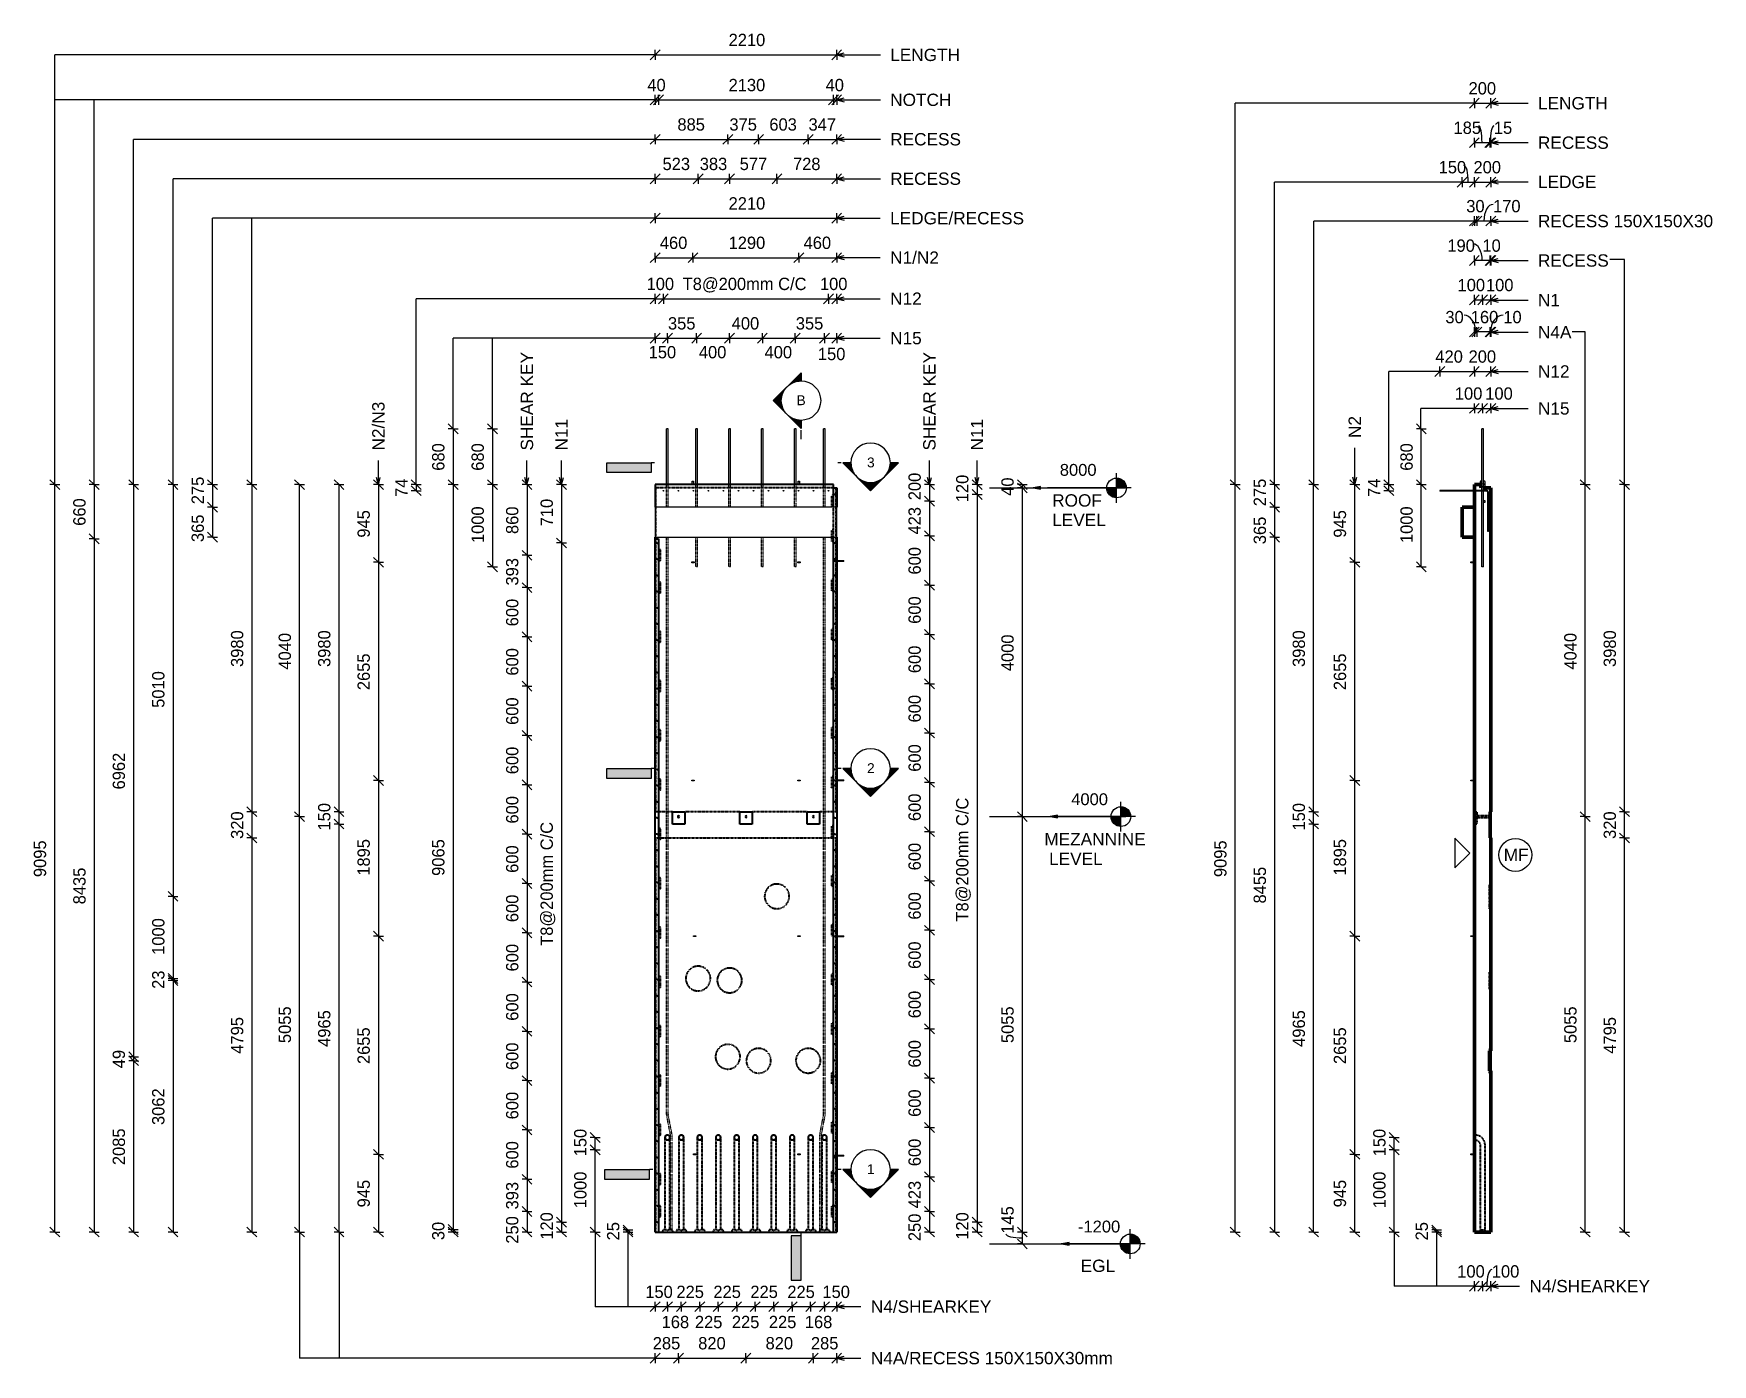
# Model space of a CAD drawing. Header units: millimetres. Extents: x -12535 to 7900, y -3006 to 13189.
import ezdxf

# ---------------------------------------------------------------- set-up
doc = ezdxf.new("R2010")
doc.units = ezdxf.units.MM
doc.linetypes.add('Dash', pattern=[6.36, 3.18, -3.18])
doc.linetypes.add('Hidden', pattern=[7.14, 4.76, -2.38])
for name, color, linetype, lineweight in [('A-ANNO-DIMS', 211, 'Continuous', 9), ('A-ANNO-DIMS-60', 211, 'Continuous', 9), ('A-DETL-HDLN', 90, 'Hidden', 18), ('A-DETL-MBND', 5, 'Continuous', 18), ('A-DETL-THIN', 151, 'Continuous', 18), ('A-GENM', 13, 'Continuous', 18), ('A-WALL', 113, 'Continuous', 25), ('A-WALL-HDLN', 110, 'Dash', 25), ('G-ANNO-DIMS', 111, 'Continuous', 9), ('G-ANNO-SYMB', 111, 'Continuous', 9), ('G-ANNO-TEXT', 231, 'Continuous', 9), ('S-BEAM', 12, 'Continuous', 18), ('S-RBAR', 171, 'Continuous', 18)]:
    doc.layers.add(name, color=color, linetype=linetype, lineweight=lineweight)
doc.styles.add('Arial', font='arial.ttf', dxfattribs={"height": 120})
doc.styles.add('Arial_1', font='arial.ttf', dxfattribs={"height": 150})
doc.styles.add('Arial_2', font='arial.ttf', dxfattribs={"height": 144})
doc.styles.add('Nirmala UI Semilight', font='NirmalaS.ttf', dxfattribs={"height": 150})
doc.dimstyles.new('Arrow_Filled_-_2_5_NI_UI', dxfattribs={"dimscale": 304.8, "dimtxt": 157.104592, "dimasz": 0.393701, "dimexe": 0.19685, "dimexo": 0.0625, "dimgap": 0.19685, "dimtad": 1, "dimdec": 4, "dimzin": 0, "dimdsep": 46, "dimtxsty": 'Nirmala UI Semilight', "dimblk1": 'OBLIQUE', "dimblk2": 'OBLIQUE', "dimsah": 1, "dimcen": 0.09, "dimazin": 0, "dimtfac": 1, "dimtdec": 4, "dimtix": 1, "dimtmove": 0, "dimatfit": 3, "dimfxl": 0.19685, "dimfxlon": 1, "dimtvp": 1, "dimtolj": 1, "dimtzin": 0, "dimarcsym": 2})
doc.dimstyles.new('Arrow_Filled_-_2_5_NI_UI_1', dxfattribs={"dimscale": 304.8, "dimtxt": 157.104592, "dimasz": 0.393701, "dimexe": 0.19685, "dimexo": 0.0625, "dimgap": 0.19685, "dimtad": 1, "dimdec": 4, "dimzin": 0, "dimdsep": 46, "dimtxsty": 'Nirmala UI Semilight', "dimblk1": 'OBLIQUE', "dimblk2": 'OBLIQUE', "dimsah": 1, "dimcen": 0.09, "dimazin": 0, "dimtfac": 1, "dimtdec": 4, "dimtix": 1, "dimtmove": 2, "dimatfit": 3, "dimfxl": 0.19685, "dimfxlon": 1, "dimtvp": 1, "dimtolj": 1, "dimtzin": 0, "dimarcsym": 2})
doc.dimstyles.new('Arrow_Filled_-_2_5_NI_UI_2', dxfattribs={"dimscale": 304.8, "dimtxt": 157.104592, "dimasz": 0.393701, "dimexe": 0.19685, "dimexo": 0.0625, "dimgap": 0.19685, "dimtad": 1, "dimdec": 4, "dimzin": 0, "dimdsep": 46, "dimtxsty": 'Nirmala UI Semilight', "dimblk1": 'OBLIQUE', "dimblk2": 'OBLIQUE', "dimsah": 1, "dimcen": 0.09, "dimazin": 0, "dimtfac": 1, "dimtdec": 4, "dimtix": 1, "dimtmove": 1, "dimatfit": 3, "dimfxl": 0.19685, "dimfxlon": 1, "dimtvp": 1, "dimtolj": 1, "dimtzin": 0, "dimarcsym": 2})

msp = doc.modelspace()

# ---------------------------------------------------------------- texts
at = {"layer": 'G-ANNO-SYMB', "char_height": 120, "attachment_point": 1, "style": 'Arial'}
for s, insert, width in [('B', (-3248.1376, 8786.83741), 139.493625), ('3', (-2389.96872, 8030.19662), 115.443), ('2', (-2389.96872, 4310.19662), 115.443), ('1', (-2389.96872, -569.80338), 115.443)]:
    msp.add_mtext(s, dxfattribs=dict(at, insert=insert, width=width))
at = {"layer": 'G-ANNO-TEXT', "color": 7, "char_height": 150, "attachment_point": 1, "style": 'Arial_1'}
for s, insert, width in [('LENGTH', (-2107.97476, 13004.95076), 1029.36675), ('NOTCH', (-2107.97476, 12458.19263), 904.3035), ('LENGTH', (5776.85157, 12416.6971), 1029.36675), ('RECESS', (-2107.97476, 11978.19263), 1038.987), ('RECESS', (5776.85157, 11936.6971), 1038.987), ('RECESS', (-2107.97476, 11498.19263), 1038.987), ('LEDGE', (5776.85157, 11459.1971), 856.20225), ('LEDGE/RECESS', (-2108.81807, 11017.45076), 1967.341125), ('RECESS 150X150X30', (5776.85157, 10982.59397), 2563.796625), ('N1/N2', (-2108.81807, 10538.19263), 716.708625), ('RECESS', (5776.85157, 10502.59397), 1038.987), ('N12', (-2108.81807, 10038.19263), 461.772), ('N1', (5776.85157, 10020.09397), 322.278375), ('N4A', (5776.85157, 9630.09397), 490.63275), ('N15', (-2108.81807, 9558.19263), 461.772), ('N12', (5776.85157, 9152.59397), 461.772), ('N15', (5776.85157, 8702.59397), 461.772), ('ROOF', (-136.27013, 7582.94714), 731.139), ('LEVEL', (-136.27013, 7344.82214), 784.050375), ('MEZANNINE', (-231.67612, 3461.10001), 1486.328625), (' LEVEL', (-231.67612, 3222.97501), 856.20225), ('MF', (5359.78031, 3268.65459), 360.759375), ('EGL', (210.38003, -1730.97693), 505.063125), ('N4/SHEARKEY', (5673.32667, -1978.61601), 1770.126), ('N4/SHEARKEY', (-2343.44906, -2228.27844), 1770.126), ('N4A/RECESS 150X150X30mm', (-2343.44906, -2853.98984), 3559.4925)]:
    msp.add_mtext(s, dxfattribs=dict(at, insert=insert, width=width))
at = {"layer": 'G-ANNO-TEXT', "color": 7, "char_height": 150, "attachment_point": 1, "rotation": 90, "style": 'Arial_1'}
for s, insert, width in [('SHEAR KEY', (-6604.32551, 8115.35477), 1447.847625), ('SHEAR KEY', (-1706.31908, 8115.35477), 1447.847625), ('N2/N3', (-8413.11869, 8115.35477), 716.708625), ('N11', (-6184.32551, 8115.35477), 461.772), ('N11', (-1126.31908, 8115.35477), 461.772), ('N2', (3470.86931, 8267.7787), 322.278375)]:
    msp.add_mtext(s, dxfattribs=dict(at, insert=insert, width=width))

# ---------------------------------------------------------------- blocks, each defined once
blk = doc.blocks.new('RR spread anchor face based - RR-SA-2_5-150-1876458-Elevation Front')
at = {"layer": 'A-GENM'}
for p, q in [((-3234, 6760), (-3231, 6760)), ((-3234, 6750), (-3234, 6760)), ((-3231, 6750), (-3234, 6750)), ((-3231, 6760), (-3206, 6760)), ((-3231, 6750), (-3231, 6760)), ((-3206, 6750), (-3231, 6750)), ((-3206, 6760), (-3204, 6760)), ((-3206, 6750), (-3206, 6760)), ((-3204, 6750), (-3206, 6750)), ((-3204, 6760), (-3204, 6750))]:
    blk.add_line(p, q, dxfattribs=at)
blk = doc.blocks.new('RR spread anchor face based - RR-SA-7_5-260-1726841-Elevation Front')
at = {"layer": 'A-GENM'}
for p, q in [((-4517, 7736), (-4517, 7741)), ((-4517, 7741), (-4501, 7741)), ((-4517, 7700), (-4517, 7736)), ((-4501, 7736), (-4517, 7736)), ((-4501, 7741), (-4501, 7736)), ((-4501, 7736), (-4501, 7700))]:
    blk.add_line(p, q, dxfattribs=at)
blk = doc.blocks.new('M_Rectangular Corbel - M_Rectangular Corbel-2619637-Elevation Front')
at = {"layer": 'S-BEAM'}
for p, q in [((-4969, 7425), (-4969, 7060)), ((-2759, 7425), (-4969, 7425)), ((-2759, 7060), (-2759, 7425)), ((-4969, 7060), (-2759, 7060))]:
    blk.add_line(p, q, dxfattribs=at)
blk = doc.blocks.new('RR spread anchor face based - RR-SA-4_0-180-1726831-Elevation Front')
at = {"layer": 'A-GENM'}
for p, q in [((-2799, -459), (-2677, -459)), ((-2677, -471), (-2799, -471)), ((-2677, -459), (-2672, -459)), ((-2677, -471), (-2677, -459)), ((-2672, -471), (-2677, -471)), ((-2672, -471), (-2672, -459))]:
    blk.add_line(p, q, dxfattribs=at)
blk = doc.blocks.new('RR spread anchor face based - RR-SA-2_5-150-1876458-Elevation Right')
at = {"layer": 'A-GENM'}
for p, q in [((20220, 6760), (20225, 6760)), ((20220, 6750), (20220, 6760)), ((20225, 6750), (20220, 6750)), ((20225, 6760), (20265, 6760)), ((20225, 6760), (20225, 6750)), ((20265, 6750), (20225, 6750))]:
    blk.add_line(p, q, dxfattribs=at)
blk = doc.blocks.new('RR spread anchor face based - RR-SA-7_5-260-1726841-Elevation Right')
at = {"layer": 'A-GENM'}
for p, q in [((20337, 7741), (20335, 7736)), ((20335, 7736), (20335, 7700)), ((20355, 7741), (20337, 7741)), ((20352, 7703), (20352, 7707)), ((20392, 7741), (20375, 7741)), ((20378, 7707), (20378, 7703)), ((20395, 7736), (20392, 7741)), ((20395, 7660), (20395, 7736)), ((20395, 7501), (20375, 7501)), ((20375, 7485), (20395, 7485)), ((20395, 7485), (20395, 7501))]:
    blk.add_line(p, q, dxfattribs=at)
for centre, start, end in [((20365, 7707), 140.8638, 180), ((20365, 7703), 180, 219.1362), ((20365, 7707), 0, 39.1362), ((20365, 7703), 320.8638, 0)]:
    blk.add_arc(centre, 13, start, end, dxfattribs=at)
blk = doc.blocks.new('M_Rectangular Corbel - M_Rectangular Corbel-2619637-Elevation Right')
at = {"layer": 'S-BEAM', "lineweight": 50}
for p, q in [((20265, 7425), (20115, 7425)), ((20115, 7425), (20115, 7060)), ((20265, 7060), (20265, 7425)), ((20115, 7060), (20265, 7060))]:
    blk.add_line(p, q, dxfattribs=at)
blk = doc.blocks.new('Detail View - M_Section Tail - Filled Horizontal-14034-Elevation Front')
at = {"layer": 'G-ANNO-SYMB'}
blk.add_hatch(color=256, dxfattribs=at).paths.add_polyline_path([(-5040, -754), (-5040, -634), (-5580, -634), (-5580, -754)])
for p, q in [((-5580, -754), (-5580, -634)), ((-5580, -634), (-5040, -634)), ((-5040, -754), (-5580, -754)), ((-5040, -634), (-5040, -754))]:
    blk.add_line(p, q, dxfattribs=at)
blk = doc.blocks.new('Detail View - M_Section Head - Filled SHOP DWG-1002450-Elevation Front')
at = {"layer": 'G-ANNO-SYMB'}
h = blk.add_hatch(color=256, dxfattribs=at)
edge = h.paths.add_edge_path()
edge.add_line((-2685, -634), (-2586, -634))
edge.add_arc((-2346, -634), 240, 180, 225)
edge.add_line((-2516, -804), (-2685, -634))
h = blk.add_hatch(color=256, dxfattribs=at)
edge = h.paths.add_edge_path()
edge.add_line((-2346, -974), (-2516, -804))
edge.add_arc((-2346, -634), 240, 225, 270)
edge.add_line((-2346, -874), (-2346, -974))
h = blk.add_hatch(color=256, dxfattribs=at)
edge = h.paths.add_edge_path()
edge.add_line((-2346, -974), (-2346, -874))
edge.add_arc((-2346, -634), 240, 270, 315)
edge.add_line((-2176, -804), (-2346, -974))
h = blk.add_hatch(color=256, dxfattribs=at)
edge = h.paths.add_edge_path()
edge.add_line((-2007, -634), (-2176, -804))
edge.add_arc((-2346, -634), 240, 315, 360)
edge.add_line((-2106, -634), (-2007, -634))
for p, q in [((-2346, -974), (-2685, -634)), ((-2586, -634), (-2685, -634)), ((-2685, -634), (-2516, -804)), ((-2586, -634), (-2685, -634)), ((-2516, -804), (-2346, -974)), ((-2346, -974), (-2007, -634)), ((-2346, -974), (-2176, -804)), ((-2176, -804), (-2007, -634)), ((-2106, -634), (-2007, -634)), ((-2007, -634), (-2106, -634)), ((-2346, -874), (-2346, -974)), ((-2346, -974), (-2346, -874))]:
    blk.add_line(p, q, dxfattribs=at)
for start, end in [(360, 180), (180, 360), (180, 225), (225, 270), (270, 315), (315, 0)]:
    blk.add_arc((-2346, -634), 240, start, end, dxfattribs=at)
blk = doc.blocks.new('DIMBLOCK1-Elevation Front')
at = {"layer": 'A-ANNO-DIMS-60'}
for p, q in [((-4969, 10462), (-5029, 10402)), ((-4969, 10462), (-4909, 10522)), ((-4969, 10462), (-4969, 10522)), ((-4969, 10462), (-4509, 10462)), ((-4969, 10462), (-4969, 10402)), ((-4509, 10462), (-4569, 10402)), ((-4509, 10462), (-4449, 10522)), ((-4509, 10462), (-4509, 10522)), ((-4509, 10462), (-4509, 10402))]:
    blk.add_line(p, q, dxfattribs=at)
at = {"layer": 'A-ANNO-DIMS-60', "color": 0, "insert": (-4912, 10718), "char_height": 150, "width": 414.76, "attachment_point": 1, "line_spacing_factor": 1.142579, "style": 'Nirmala UI Semilight'}
blk.add_mtext('460', dxfattribs=at)
blk = doc.blocks.new('_Oblique')
at = {"color": 0, "linetype": 'ByBlock', "lineweight": -2}
blk.add_line((-0.5, -0.5), (0.5, 0.5), dxfattribs=at)
blk = doc.blocks.new('DIMBLOCK2-Elevation Front')
at = {"layer": 'A-ANNO-DIMS-60'}
for p, q in [((-4509, 10462), (-4569, 10402)), ((-4509, 10462), (-4449, 10522)), ((-4509, 10462), (-4509, 10522)), ((-4509, 10462), (-3219, 10462)), ((-4509, 10462), (-4509, 10402)), ((-3219, 10462), (-3279, 10402)), ((-3219, 10462), (-3159, 10522)), ((-3219, 10462), (-3219, 10522)), ((-3219, 10462), (-3219, 10402))]:
    blk.add_line(p, q, dxfattribs=at)
at = {"layer": 'A-ANNO-DIMS-60', "color": 0, "insert": (-4075, 10718), "char_height": 150, "width": 507.31, "attachment_point": 1, "line_spacing_factor": 1.142579, "style": 'Nirmala UI Semilight'}
blk.add_mtext('1290', dxfattribs=at)
blk = doc.blocks.new('DIMBLOCK3-Elevation Front')
at = {"layer": 'A-ANNO-DIMS-60'}
for p, q in [((-3219, 10462), (-3279, 10402)), ((-3219, 10462), (-3159, 10522)), ((-3219, 10462), (-3219, 10522)), ((-3219, 10462), (-2759, 10462)), ((-3219, 10462), (-3219, 10402)), ((-2759, 10462), (-2819, 10402)), ((-2759, 10462), (-2699, 10522)), ((-2759, 10462), (-2759, 10522)), ((-2759, 10462), (-2759, 10402))]:
    blk.add_line(p, q, dxfattribs=at)
at = {"layer": 'A-ANNO-DIMS-60', "color": 0, "insert": (-3162, 10718), "char_height": 150, "width": 414.76, "attachment_point": 1, "line_spacing_factor": 1.142579, "style": 'Nirmala UI Semilight'}
blk.add_mtext('460', dxfattribs=at)
blk = doc.blocks.new('DIMBLOCK4-Elevation Front')
at = {"layer": 'A-ANNO-DIMS-60'}
for p, q in [((-8337, 7700), (-8397, 7760)), ((-8337, 7700), (-8397, 7700)), ((-8337, 7700), (-8337, 6755)), ((-8337, 7700), (-8277, 7640)), ((-8337, 7700), (-8277, 7700)), ((-8337, 6755), (-8397, 6815)), ((-8337, 6755), (-8397, 6755)), ((-8337, 6755), (-8277, 6695)), ((-8337, 6755), (-8277, 6755))]:
    blk.add_line(p, q, dxfattribs=at)
at = {"layer": 'A-ANNO-DIMS-60', "color": 0, "insert": (-8592, 7055), "char_height": 150, "width": 414.76, "attachment_point": 1, "rotation": 90, "line_spacing_factor": 1.142579, "style": 'Nirmala UI Semilight'}
blk.add_mtext('945', dxfattribs=at)
blk = doc.blocks.new('DIMBLOCK5-Elevation Front')
at = {"layer": 'A-ANNO-DIMS-60'}
for p, q in [((-8337, 6755), (-8397, 6815)), ((-8337, 6755), (-8397, 6755)), ((-8337, 6755), (-8337, 4100)), ((-8337, 6755), (-8277, 6695)), ((-8337, 6755), (-8277, 6755)), ((-8337, 4100), (-8397, 4160)), ((-8337, 4100), (-8397, 4100)), ((-8337, 4100), (-8277, 4040)), ((-8337, 4100), (-8277, 4100))]:
    blk.add_line(p, q, dxfattribs=at)
at = {"layer": 'A-ANNO-DIMS-60', "color": 0, "insert": (-8592, 5199), "char_height": 150, "width": 548.44, "attachment_point": 1, "rotation": 90, "line_spacing_factor": 1.142579, "style": 'Nirmala UI Semilight'}
blk.add_mtext('2655', dxfattribs=at)
blk = doc.blocks.new('DIMBLOCK6-Elevation Front')
at = {"layer": 'A-ANNO-DIMS-60'}
for p, q in [((-8337, 4100), (-8397, 4160)), ((-8337, 4100), (-8397, 4100)), ((-8337, 4100), (-8337, 2205)), ((-8337, 4100), (-8277, 4040)), ((-8337, 4100), (-8277, 4100)), ((-8337, 2205), (-8397, 2265)), ((-8337, 2205), (-8397, 2205)), ((-8337, 2205), (-8277, 2145)), ((-8337, 2205), (-8277, 2205))]:
    blk.add_line(p, q, dxfattribs=at)
at = {"layer": 'A-ANNO-DIMS-60', "color": 0, "insert": (-8592, 2941), "char_height": 150, "width": 507.31, "attachment_point": 1, "rotation": 90, "line_spacing_factor": 1.142579, "style": 'Nirmala UI Semilight'}
blk.add_mtext('1895', dxfattribs=at)
blk = doc.blocks.new('DIMBLOCK7-Elevation Front')
at = {"layer": 'A-ANNO-DIMS-60'}
for p, q in [((-8337, 2205), (-8397, 2265)), ((-8337, 2205), (-8397, 2205)), ((-8337, 2205), (-8337, -450)), ((-8337, 2205), (-8277, 2145)), ((-8337, 2205), (-8277, 2205)), ((-8337, -450), (-8397, -390)), ((-8337, -450), (-8397, -450)), ((-8337, -450), (-8277, -510)), ((-8337, -450), (-8277, -450))]:
    blk.add_line(p, q, dxfattribs=at)
at = {"layer": 'A-ANNO-DIMS-60', "color": 0, "insert": (-8592, 649), "char_height": 150, "width": 548.44, "attachment_point": 1, "rotation": 90, "line_spacing_factor": 1.142579, "style": 'Nirmala UI Semilight'}
blk.add_mtext('2655', dxfattribs=at)
blk = doc.blocks.new('DIMBLOCK8-Elevation Front')
at = {"layer": 'A-ANNO-DIMS-60'}
for p, q in [((-8337, -450), (-8397, -390)), ((-8337, -450), (-8397, -450)), ((-8337, -450), (-8337, -1395)), ((-8337, -450), (-8277, -510)), ((-8337, -450), (-8277, -450)), ((-8337, -1395), (-8397, -1335)), ((-8337, -1395), (-8397, -1395)), ((-8337, -1395), (-8277, -1455)), ((-8337, -1395), (-8277, -1395))]:
    blk.add_line(p, q, dxfattribs=at)
at = {"layer": 'A-ANNO-DIMS-60', "color": 0, "insert": (-8592, -1095), "char_height": 150, "width": 414.76, "attachment_point": 1, "rotation": 90, "line_spacing_factor": 1.142579, "style": 'Nirmala UI Semilight'}
blk.add_mtext('945', dxfattribs=at)
blk = doc.blocks.new('DIMBLOCK9-Elevation Front')
at = {"layer": 'A-ANNO-DIMS-60'}
for p, q in [((-4969, 12931), (-5029, 12871)), ((-4969, 12931), (-4909, 12991)), ((-4969, 12931), (-4969, 12991)), ((-4969, 12931), (-2759, 12931)), ((-4969, 12931), (-4969, 12871)), ((-2759, 12931), (-2819, 12871)), ((-2759, 12931), (-2699, 12991)), ((-2759, 12931), (-2759, 12991)), ((-2759, 12931), (-2759, 12871))]:
    blk.add_line(p, q, dxfattribs=at)
at = {"layer": 'A-ANNO-DIMS-60', "color": 0, "insert": (-4075, 13187), "char_height": 150, "width": 507.31, "attachment_point": 1, "line_spacing_factor": 1.142579, "style": 'Nirmala UI Semilight'}
blk.add_mtext('2210', dxfattribs=at)
blk = doc.blocks.new('DIMBLOCK10-Elevation Front')
at = {"layer": 'A-ANNO-DIMS-60'}
for p, q in [((-4969, 12382), (-5029, 12322)), ((-4929, 12382), (-4989, 12322)), ((-4969, 12382), (-4909, 12442)), ((-4969, 12382), (-4969, 12442)), ((-4969, 12382), (-4929, 12382)), ((-4969, 12382), (-4969, 12322)), ((-4929, 12382), (-4869, 12442)), ((-4929, 12382), (-4929, 12442)), ((-4929, 12382), (-4929, 12322))]:
    blk.add_line(p, q, dxfattribs=at)
at = {"layer": 'A-ANNO-DIMS-60', "color": 0, "insert": (-5064, 12638), "char_height": 150, "width": 277.65, "attachment_point": 1, "line_spacing_factor": 1.142579, "style": 'Nirmala UI Semilight'}
blk.add_mtext('40', dxfattribs=at)
blk = doc.blocks.new('DIMBLOCK11-Elevation Front')
at = {"layer": 'A-ANNO-DIMS-60'}
for p, q in [((-4929, 12382), (-4989, 12322)), ((-4929, 12382), (-4869, 12442)), ((-4929, 12382), (-4929, 12442)), ((-4929, 12382), (-2799, 12382)), ((-4929, 12382), (-4929, 12322)), ((-2799, 12382), (-2859, 12322)), ((-2799, 12382), (-2739, 12442)), ((-2799, 12382), (-2799, 12442)), ((-2799, 12382), (-2799, 12322))]:
    blk.add_line(p, q, dxfattribs=at)
at = {"layer": 'A-ANNO-DIMS-60', "color": 0, "insert": (-4075, 12638), "char_height": 150, "width": 507.31, "attachment_point": 1, "line_spacing_factor": 1.142579, "style": 'Nirmala UI Semilight'}
blk.add_mtext('2130', dxfattribs=at)
blk = doc.blocks.new('DIMBLOCK12-Elevation Front')
at = {"layer": 'A-ANNO-DIMS-60'}
for p, q in [((-2799, 12382), (-2859, 12322)), ((-2759, 12382), (-2819, 12322)), ((-2799, 12382), (-2739, 12442)), ((-2799, 12382), (-2799, 12442)), ((-2799, 12382), (-2759, 12382)), ((-2799, 12382), (-2799, 12322)), ((-2759, 12382), (-2699, 12442)), ((-2759, 12382), (-2759, 12442)), ((-2759, 12382), (-2759, 12322))]:
    blk.add_line(p, q, dxfattribs=at)
at = {"layer": 'A-ANNO-DIMS-60', "color": 0, "insert": (-2894, 12638), "char_height": 150, "width": 277.65, "attachment_point": 1, "line_spacing_factor": 1.142579, "style": 'Nirmala UI Semilight'}
blk.add_mtext('40', dxfattribs=at)
blk = doc.blocks.new('DIMBLOCK13-Elevation Front')
at = {"layer": 'A-ANNO-DIMS-60'}
for p, q in [((-12277, 7700), (-12337, 7760)), ((-12277, 7700), (-12337, 7700)), ((-12277, -1395), (-12277, 7700)), ((-12277, 7700), (-12217, 7640)), ((-12277, 7700), (-12217, 7700)), ((-12277, -1395), (-12337, -1335)), ((-12277, -1395), (-12337, -1395)), ((-12277, -1395), (-12217, -1455)), ((-12277, -1395), (-12217, -1395))]:
    blk.add_line(p, q, dxfattribs=at)
at = {"layer": 'A-ANNO-DIMS-60', "color": 0, "insert": (-12532, 2924), "char_height": 150, "width": 548.44, "attachment_point": 1, "rotation": 90, "line_spacing_factor": 1.142579, "style": 'Nirmala UI Semilight'}
blk.add_mtext('9095', dxfattribs=at)
blk = doc.blocks.new('DIMBLOCK14-Elevation Front')
at = {"layer": 'A-ANNO-DIMS-60'}
for p, q in [((-6528, 7700), (-6588, 7760)), ((-6528, 7700), (-6588, 7700)), ((-6528, 7700), (-6528, 6840)), ((-6528, 7700), (-6468, 7640)), ((-6528, 7700), (-6468, 7700)), ((-6528, 6840), (-6588, 6900)), ((-6528, 6840), (-6588, 6840)), ((-6528, 6840), (-6468, 6780)), ((-6528, 6840), (-6468, 6840))]:
    blk.add_line(p, q, dxfattribs=at)
at = {"layer": 'A-ANNO-DIMS-60', "color": 0, "insert": (-6784, 7099), "char_height": 150, "width": 411.33, "attachment_point": 1, "rotation": 90, "line_spacing_factor": 1.142579, "style": 'Nirmala UI Semilight'}
blk.add_mtext('860', dxfattribs=at)
blk = doc.blocks.new('DIMBLOCK15-Elevation Front')
at = {"layer": 'A-ANNO-DIMS-60'}
for p, q in [((-6528, 6840), (-6588, 6900)), ((-6528, 6840), (-6588, 6840)), ((-6528, 6840), (-6528, 6447)), ((-6528, 6840), (-6468, 6780)), ((-6528, 6840), (-6468, 6840)), ((-6528, 6447), (-6588, 6507)), ((-6528, 6447), (-6588, 6447)), ((-6528, 6447), (-6468, 6387)), ((-6528, 6447), (-6468, 6447))]:
    blk.add_line(p, q, dxfattribs=at)
at = {"layer": 'A-ANNO-DIMS-60', "color": 0, "insert": (-6784, 6472), "char_height": 150, "width": 411.33, "attachment_point": 1, "rotation": 90, "line_spacing_factor": 1.142579, "style": 'Nirmala UI Semilight'}
blk.add_mtext('393', dxfattribs=at)
blk = doc.blocks.new('DIMBLOCK16-Elevation Front')
at = {"layer": 'A-ANNO-DIMS-60'}
for p, q in [((-6528, 6447), (-6588, 6507)), ((-6528, 6447), (-6588, 6447)), ((-6528, 6447), (-6528, 5847)), ((-6528, 6447), (-6468, 6387)), ((-6528, 6447), (-6468, 6447)), ((-6528, 5847), (-6588, 5907)), ((-6528, 5847), (-6588, 5847)), ((-6528, 5847), (-6468, 5787)), ((-6528, 5847), (-6468, 5847))]:
    blk.add_line(p, q, dxfattribs=at)
at = {"layer": 'A-ANNO-DIMS-60', "color": 0, "insert": (-6784, 5976), "char_height": 150, "width": 411.33, "attachment_point": 1, "rotation": 90, "line_spacing_factor": 1.142579, "style": 'Nirmala UI Semilight'}
blk.add_mtext('600', dxfattribs=at)
blk = doc.blocks.new('DIMBLOCK17-Elevation Front')
at = {"layer": 'A-ANNO-DIMS-60'}
for p, q in [((-6528, 5847), (-6588, 5907)), ((-6528, 5847), (-6588, 5847)), ((-6528, 5847), (-6528, 5247)), ((-6528, 5847), (-6468, 5787)), ((-6528, 5847), (-6468, 5847)), ((-6528, 5247), (-6588, 5307)), ((-6528, 5247), (-6588, 5247)), ((-6528, 5247), (-6468, 5187)), ((-6528, 5247), (-6468, 5247))]:
    blk.add_line(p, q, dxfattribs=at)
at = {"layer": 'A-ANNO-DIMS-60', "color": 0, "insert": (-6784, 5376), "char_height": 150, "width": 411.33, "attachment_point": 1, "rotation": 90, "line_spacing_factor": 1.142579, "style": 'Nirmala UI Semilight'}
blk.add_mtext('600', dxfattribs=at)
blk = doc.blocks.new('DIMBLOCK18-Elevation Front')
at = {"layer": 'A-ANNO-DIMS-60'}
for p, q in [((-6528, 5247), (-6588, 5307)), ((-6528, 5247), (-6588, 5247)), ((-6528, 5247), (-6528, 4647)), ((-6528, 5247), (-6468, 5187)), ((-6528, 5247), (-6468, 5247)), ((-6528, 4647), (-6588, 4707)), ((-6528, 4647), (-6588, 4647)), ((-6528, 4647), (-6468, 4587)), ((-6528, 4647), (-6468, 4647))]:
    blk.add_line(p, q, dxfattribs=at)
at = {"layer": 'A-ANNO-DIMS-60', "color": 0, "insert": (-6784, 4776), "char_height": 150, "width": 411.33, "attachment_point": 1, "rotation": 90, "line_spacing_factor": 1.142579, "style": 'Nirmala UI Semilight'}
blk.add_mtext('600', dxfattribs=at)
blk = doc.blocks.new('DIMBLOCK19-Elevation Front')
at = {"layer": 'A-ANNO-DIMS-60'}
for p, q in [((-6528, 4647), (-6588, 4707)), ((-6528, 4647), (-6588, 4647)), ((-6528, 4647), (-6528, 4047)), ((-6528, 4647), (-6468, 4587)), ((-6528, 4647), (-6468, 4647)), ((-6528, 4047), (-6588, 4107)), ((-6528, 4047), (-6588, 4047)), ((-6528, 4047), (-6468, 3987)), ((-6528, 4047), (-6468, 4047))]:
    blk.add_line(p, q, dxfattribs=at)
at = {"layer": 'A-ANNO-DIMS-60', "color": 0, "insert": (-6784, 4176), "char_height": 150, "width": 411.33, "attachment_point": 1, "rotation": 90, "line_spacing_factor": 1.142579, "style": 'Nirmala UI Semilight'}
blk.add_mtext('600', dxfattribs=at)
blk = doc.blocks.new('DIMBLOCK20-Elevation Front')
at = {"layer": 'A-ANNO-DIMS-60'}
for p, q in [((-6528, 4047), (-6588, 4107)), ((-6528, 4047), (-6588, 4047)), ((-6528, 4047), (-6528, 3447)), ((-6528, 4047), (-6468, 3987)), ((-6528, 4047), (-6468, 4047)), ((-6528, 3447), (-6588, 3507)), ((-6528, 3447), (-6588, 3447)), ((-6528, 3447), (-6468, 3387)), ((-6528, 3447), (-6468, 3447))]:
    blk.add_line(p, q, dxfattribs=at)
at = {"layer": 'A-ANNO-DIMS-60', "color": 0, "insert": (-6784, 3576), "char_height": 150, "width": 411.33, "attachment_point": 1, "rotation": 90, "line_spacing_factor": 1.142579, "style": 'Nirmala UI Semilight'}
blk.add_mtext('600', dxfattribs=at)
blk = doc.blocks.new('DIMBLOCK21-Elevation Front')
at = {"layer": 'A-ANNO-DIMS-60'}
for p, q in [((-6528, 3447), (-6588, 3507)), ((-6528, 3447), (-6588, 3447)), ((-6528, 3447), (-6528, 2847)), ((-6528, 3447), (-6468, 3387)), ((-6528, 3447), (-6468, 3447)), ((-6528, 2847), (-6588, 2907)), ((-6528, 2847), (-6588, 2847)), ((-6528, 2847), (-6468, 2787)), ((-6528, 2847), (-6468, 2847))]:
    blk.add_line(p, q, dxfattribs=at)
at = {"layer": 'A-ANNO-DIMS-60', "color": 0, "insert": (-6784, 2976), "char_height": 150, "width": 411.33, "attachment_point": 1, "rotation": 90, "line_spacing_factor": 1.142579, "style": 'Nirmala UI Semilight'}
blk.add_mtext('600', dxfattribs=at)
blk = doc.blocks.new('DIMBLOCK22-Elevation Front')
at = {"layer": 'A-ANNO-DIMS-60'}
for p, q in [((-6528, 2847), (-6588, 2907)), ((-6528, 2847), (-6588, 2847)), ((-6528, 2847), (-6528, 2247)), ((-6528, 2847), (-6468, 2787)), ((-6528, 2847), (-6468, 2847)), ((-6528, 2247), (-6588, 2307)), ((-6528, 2247), (-6588, 2247)), ((-6528, 2247), (-6468, 2187)), ((-6528, 2247), (-6468, 2247))]:
    blk.add_line(p, q, dxfattribs=at)
at = {"layer": 'A-ANNO-DIMS-60', "color": 0, "insert": (-6784, 2376), "char_height": 150, "width": 411.33, "attachment_point": 1, "rotation": 90, "line_spacing_factor": 1.142579, "style": 'Nirmala UI Semilight'}
blk.add_mtext('600', dxfattribs=at)
blk = doc.blocks.new('DIMBLOCK23-Elevation Front')
at = {"layer": 'A-ANNO-DIMS-60'}
for p, q in [((-6528, 2247), (-6588, 2307)), ((-6528, 2247), (-6588, 2247)), ((-6528, 2247), (-6528, 1647)), ((-6528, 2247), (-6468, 2187)), ((-6528, 2247), (-6468, 2247)), ((-6528, 1647), (-6588, 1707)), ((-6528, 1647), (-6588, 1647)), ((-6528, 1647), (-6468, 1587)), ((-6528, 1647), (-6468, 1647))]:
    blk.add_line(p, q, dxfattribs=at)
at = {"layer": 'A-ANNO-DIMS-60', "color": 0, "insert": (-6784, 1776), "char_height": 150, "width": 411.33, "attachment_point": 1, "rotation": 90, "line_spacing_factor": 1.142579, "style": 'Nirmala UI Semilight'}
blk.add_mtext('600', dxfattribs=at)
blk = doc.blocks.new('DIMBLOCK24-Elevation Front')
at = {"layer": 'A-ANNO-DIMS-60'}
for p, q in [((-6528, 1647), (-6588, 1707)), ((-6528, 1647), (-6588, 1647)), ((-6528, 1647), (-6528, 1047)), ((-6528, 1647), (-6468, 1587)), ((-6528, 1647), (-6468, 1647)), ((-6528, 1047), (-6588, 1107)), ((-6528, 1047), (-6588, 1047)), ((-6528, 1047), (-6468, 987)), ((-6528, 1047), (-6468, 1047))]:
    blk.add_line(p, q, dxfattribs=at)
at = {"layer": 'A-ANNO-DIMS-60', "color": 0, "insert": (-6784, 1176), "char_height": 150, "width": 411.33, "attachment_point": 1, "rotation": 90, "line_spacing_factor": 1.142579, "style": 'Nirmala UI Semilight'}
blk.add_mtext('600', dxfattribs=at)
blk = doc.blocks.new('DIMBLOCK25-Elevation Front')
at = {"layer": 'A-ANNO-DIMS-60'}
for p, q in [((-6528, 1047), (-6588, 1107)), ((-6528, 1047), (-6588, 1047)), ((-6528, 1047), (-6528, 447)), ((-6528, 1047), (-6468, 987)), ((-6528, 1047), (-6468, 1047)), ((-6528, 447), (-6588, 507)), ((-6528, 447), (-6588, 447)), ((-6528, 447), (-6468, 387)), ((-6528, 447), (-6468, 447))]:
    blk.add_line(p, q, dxfattribs=at)
at = {"layer": 'A-ANNO-DIMS-60', "color": 0, "insert": (-6784, 576), "char_height": 150, "width": 411.33, "attachment_point": 1, "rotation": 90, "line_spacing_factor": 1.142579, "style": 'Nirmala UI Semilight'}
blk.add_mtext('600', dxfattribs=at)
blk = doc.blocks.new('DIMBLOCK26-Elevation Front')
at = {"layer": 'A-ANNO-DIMS-60'}
for p, q in [((-6528, 447), (-6588, 507)), ((-6528, 447), (-6588, 447)), ((-6528, 447), (-6528, -153)), ((-6528, 447), (-6468, 387)), ((-6528, 447), (-6468, 447)), ((-6528, -153), (-6588, -93)), ((-6528, -153), (-6588, -153)), ((-6528, -153), (-6468, -213)), ((-6528, -153), (-6468, -153))]:
    blk.add_line(p, q, dxfattribs=at)
at = {"layer": 'A-ANNO-DIMS-60', "color": 0, "insert": (-6784, -24), "char_height": 150, "width": 411.33, "attachment_point": 1, "rotation": 90, "line_spacing_factor": 1.142579, "style": 'Nirmala UI Semilight'}
blk.add_mtext('600', dxfattribs=at)
blk = doc.blocks.new('DIMBLOCK27-Elevation Front')
at = {"layer": 'A-ANNO-DIMS-60'}
for p, q in [((-6528, -153), (-6588, -93)), ((-6528, -153), (-6588, -153)), ((-6528, -153), (-6528, -753)), ((-6528, -153), (-6468, -213)), ((-6528, -153), (-6468, -153)), ((-6528, -753), (-6588, -693)), ((-6528, -753), (-6588, -753)), ((-6528, -753), (-6468, -813)), ((-6528, -753), (-6468, -753))]:
    blk.add_line(p, q, dxfattribs=at)
at = {"layer": 'A-ANNO-DIMS-60', "color": 0, "insert": (-6784, -624), "char_height": 150, "width": 411.33, "attachment_point": 1, "rotation": 90, "line_spacing_factor": 1.142579, "style": 'Nirmala UI Semilight'}
blk.add_mtext('600', dxfattribs=at)
blk = doc.blocks.new('DIMBLOCK28-Elevation Front')
at = {"layer": 'A-ANNO-DIMS-60'}
for p, q in [((-6528, -753), (-6588, -693)), ((-6528, -753), (-6588, -753)), ((-6528, -753), (-6528, -1145)), ((-6528, -753), (-6468, -813)), ((-6528, -753), (-6468, -753)), ((-6528, -1145), (-6588, -1085)), ((-6528, -1145), (-6588, -1145)), ((-6528, -1145), (-6468, -1205)), ((-6528, -1145), (-6468, -1145))]:
    blk.add_line(p, q, dxfattribs=at)
at = {"layer": 'A-ANNO-DIMS-60', "color": 0, "insert": (-6784, -1120), "char_height": 150, "width": 411.33, "attachment_point": 1, "rotation": 90, "line_spacing_factor": 1.142579, "style": 'Nirmala UI Semilight'}
blk.add_mtext('393', dxfattribs=at)
blk = doc.blocks.new('DIMBLOCK29-Elevation Front')
at = {"layer": 'A-ANNO-DIMS-60'}
for p, q in [((-6528, -1145), (-6588, -1085)), ((-6528, -1145), (-6588, -1145)), ((-6528, -1145), (-6528, -1395)), ((-6528, -1145), (-6468, -1205)), ((-6528, -1145), (-6468, -1145)), ((-6528, -1395), (-6588, -1335)), ((-6528, -1395), (-6588, -1395)), ((-6528, -1395), (-6468, -1455)), ((-6528, -1395), (-6468, -1395))]:
    blk.add_line(p, q, dxfattribs=at)
at = {"layer": 'A-ANNO-DIMS-60', "color": 0, "insert": (-6784, -1537), "char_height": 150, "width": 411.33, "attachment_point": 1, "rotation": 90, "line_spacing_factor": 1.142579, "style": 'Nirmala UI Semilight'}
blk.add_mtext('250', dxfattribs=at)
blk = doc.blocks.new('DIMBLOCK30-Elevation Front')
at = {"layer": 'A-ANNO-DIMS-60'}
for p, q in [((-6108, 7700), (-6168, 7760)), ((-6108, 7700), (-6168, 7700)), ((-6108, 7700), (-6108, 6990)), ((-6108, 7700), (-6048, 7640)), ((-6108, 7700), (-6048, 7700)), ((-6108, 6990), (-6168, 7050)), ((-6108, 6990), (-6168, 6990)), ((-6108, 6990), (-6048, 6930)), ((-6108, 6990), (-6048, 6990))]:
    blk.add_line(p, q, dxfattribs=at)
at = {"layer": 'A-ANNO-DIMS-60', "color": 0, "insert": (-6364, 7193), "char_height": 150, "width": 363.34, "attachment_point": 1, "rotation": 90, "line_spacing_factor": 1.142579, "style": 'Nirmala UI Semilight'}
blk.add_mtext('710', dxfattribs=at)
blk = doc.blocks.new('DIMBLOCK31-Elevation Front')
at = {"layer": 'A-ANNO-DIMS-60'}
for p, q in [((-6108, 6990), (-6168, 7050)), ((-6108, 6990), (-6168, 6990)), ((-6108, 6990), (-6108, -1275)), ((-6108, 6990), (-6048, 6930)), ((-6108, 6990), (-6048, 6990)), ((-6108, -1275), (-6168, -1215)), ((-6108, -1275), (-6168, -1275)), ((-6108, -1275), (-6048, -1335)), ((-6108, -1275), (-6048, -1275))]:
    blk.add_line(p, q, dxfattribs=at)
at = {"layer": 'A-ANNO-DIMS-60', "color": 0, "insert": (-6364, 2088), "char_height": 150, "width": 1847.55, "attachment_point": 1, "rotation": 90, "line_spacing_factor": 1.142579, "style": 'Nirmala UI Semilight'}
blk.add_mtext('T8@200mm C/C', dxfattribs=at)
blk = doc.blocks.new('DIMBLOCK32-Elevation Front')
at = {"layer": 'A-ANNO-DIMS-60'}
for p, q in [((-6108, -1275), (-6168, -1215)), ((-6108, -1275), (-6168, -1275)), ((-6108, -1395), (-6168, -1335)), ((-6108, -1395), (-6168, -1395)), ((-6108, -1275), (-6108, -1395)), ((-6108, -1275), (-6048, -1335)), ((-6108, -1275), (-6048, -1275)), ((-6108, -1395), (-6048, -1455)), ((-6108, -1395), (-6048, -1395))]:
    blk.add_line(p, q, dxfattribs=at)
at = {"layer": 'A-ANNO-DIMS-60', "color": 0, "insert": (-6364, -1489), "char_height": 150, "width": 370.2, "attachment_point": 1, "rotation": 90, "line_spacing_factor": 1.142579, "style": 'Nirmala UI Semilight'}
blk.add_mtext('120', dxfattribs=at)
blk = doc.blocks.new('DIMBLOCK33-Elevation Front')
at = {"layer": 'A-ANNO-DIMS-60'}
for p, q in [((-1630, 7700), (-1690, 7760)), ((-1630, 7700), (-1690, 7700)), ((-1630, 7700), (-1630, 7500)), ((-1630, 7700), (-1570, 7640)), ((-1630, 7700), (-1570, 7700)), ((-1630, 7500), (-1690, 7560)), ((-1630, 7500), (-1690, 7500)), ((-1630, 7500), (-1570, 7440)), ((-1630, 7500), (-1570, 7500))]:
    blk.add_line(p, q, dxfattribs=at)
at = {"layer": 'A-ANNO-DIMS-60', "color": 0, "insert": (-1886, 7510), "char_height": 150, "width": 411.33, "attachment_point": 1, "rotation": 90, "line_spacing_factor": 1.142579, "style": 'Nirmala UI Semilight'}
blk.add_mtext('200', dxfattribs=at)
blk = doc.blocks.new('DIMBLOCK34-Elevation Front')
at = {"layer": 'A-ANNO-DIMS-60'}
for p, q in [((-1630, 7500), (-1690, 7560)), ((-1630, 7500), (-1690, 7500)), ((-1630, 7500), (-1630, 7077)), ((-1630, 7500), (-1570, 7440)), ((-1630, 7500), (-1570, 7500)), ((-1630, 7077), (-1690, 7137)), ((-1630, 7077), (-1690, 7077)), ((-1630, 7077), (-1570, 7017)), ((-1630, 7077), (-1570, 7077))]:
    blk.add_line(p, q, dxfattribs=at)
at = {"layer": 'A-ANNO-DIMS-60', "color": 0, "insert": (-1886, 7093), "char_height": 150, "width": 414.76, "attachment_point": 1, "rotation": 90, "line_spacing_factor": 1.142579, "style": 'Nirmala UI Semilight'}
blk.add_mtext('423', dxfattribs=at)
blk = doc.blocks.new('DIMBLOCK35-Elevation Front')
at = {"layer": 'A-ANNO-DIMS-60'}
for p, q in [((-1630, 7077), (-1690, 7137)), ((-1630, 7077), (-1690, 7077)), ((-1630, 7077), (-1630, 6477)), ((-1630, 7077), (-1570, 7017)), ((-1630, 7077), (-1570, 7077)), ((-1630, 6477), (-1690, 6537)), ((-1630, 6477), (-1690, 6477)), ((-1630, 6477), (-1570, 6417)), ((-1630, 6477), (-1570, 6477))]:
    blk.add_line(p, q, dxfattribs=at)
at = {"layer": 'A-ANNO-DIMS-60', "color": 0, "insert": (-1886, 6606), "char_height": 150, "width": 411.33, "attachment_point": 1, "rotation": 90, "line_spacing_factor": 1.142579, "style": 'Nirmala UI Semilight'}
blk.add_mtext('600', dxfattribs=at)
blk = doc.blocks.new('DIMBLOCK36-Elevation Front')
at = {"layer": 'A-ANNO-DIMS-60'}
for p, q in [((-1630, 6477), (-1690, 6537)), ((-1630, 6477), (-1690, 6477)), ((-1630, 6477), (-1630, 5877)), ((-1630, 6477), (-1570, 6417)), ((-1630, 6477), (-1570, 6477)), ((-1630, 5877), (-1690, 5937)), ((-1630, 5877), (-1690, 5877)), ((-1630, 5877), (-1570, 5817)), ((-1630, 5877), (-1570, 5877))]:
    blk.add_line(p, q, dxfattribs=at)
at = {"layer": 'A-ANNO-DIMS-60', "color": 0, "insert": (-1886, 6006), "char_height": 150, "width": 411.33, "attachment_point": 1, "rotation": 90, "line_spacing_factor": 1.142579, "style": 'Nirmala UI Semilight'}
blk.add_mtext('600', dxfattribs=at)
blk = doc.blocks.new('DIMBLOCK37-Elevation Front')
at = {"layer": 'A-ANNO-DIMS-60'}
for p, q in [((-1630, 5877), (-1690, 5937)), ((-1630, 5877), (-1690, 5877)), ((-1630, 5877), (-1630, 5277)), ((-1630, 5877), (-1570, 5817)), ((-1630, 5877), (-1570, 5877)), ((-1630, 5277), (-1690, 5337)), ((-1630, 5277), (-1690, 5277)), ((-1630, 5277), (-1570, 5217)), ((-1630, 5277), (-1570, 5277))]:
    blk.add_line(p, q, dxfattribs=at)
at = {"layer": 'A-ANNO-DIMS-60', "color": 0, "insert": (-1886, 5406), "char_height": 150, "width": 411.33, "attachment_point": 1, "rotation": 90, "line_spacing_factor": 1.142579, "style": 'Nirmala UI Semilight'}
blk.add_mtext('600', dxfattribs=at)
blk = doc.blocks.new('DIMBLOCK38-Elevation Front')
at = {"layer": 'A-ANNO-DIMS-60'}
for p, q in [((-1630, 5277), (-1690, 5337)), ((-1630, 5277), (-1690, 5277)), ((-1630, 5277), (-1630, 4677)), ((-1630, 5277), (-1570, 5217)), ((-1630, 5277), (-1570, 5277)), ((-1630, 4677), (-1690, 4737)), ((-1630, 4677), (-1690, 4677)), ((-1630, 4677), (-1570, 4617)), ((-1630, 4677), (-1570, 4677))]:
    blk.add_line(p, q, dxfattribs=at)
at = {"layer": 'A-ANNO-DIMS-60', "color": 0, "insert": (-1886, 4806), "char_height": 150, "width": 411.33, "attachment_point": 1, "rotation": 90, "line_spacing_factor": 1.142579, "style": 'Nirmala UI Semilight'}
blk.add_mtext('600', dxfattribs=at)
blk = doc.blocks.new('DIMBLOCK39-Elevation Front')
at = {"layer": 'A-ANNO-DIMS-60'}
for p, q in [((-1630, 4677), (-1690, 4737)), ((-1630, 4677), (-1690, 4677)), ((-1630, 4677), (-1630, 4077)), ((-1630, 4677), (-1570, 4617)), ((-1630, 4677), (-1570, 4677)), ((-1630, 4077), (-1690, 4137)), ((-1630, 4077), (-1690, 4077)), ((-1630, 4077), (-1570, 4017)), ((-1630, 4077), (-1570, 4077))]:
    blk.add_line(p, q, dxfattribs=at)
at = {"layer": 'A-ANNO-DIMS-60', "color": 0, "insert": (-1886, 4206), "char_height": 150, "width": 411.33, "attachment_point": 1, "rotation": 90, "line_spacing_factor": 1.142579, "style": 'Nirmala UI Semilight'}
blk.add_mtext('600', dxfattribs=at)
blk = doc.blocks.new('DIMBLOCK40-Elevation Front')
at = {"layer": 'A-ANNO-DIMS-60'}
for p, q in [((-1630, 4077), (-1690, 4137)), ((-1630, 4077), (-1690, 4077)), ((-1630, 4077), (-1630, 3477)), ((-1630, 4077), (-1570, 4017)), ((-1630, 4077), (-1570, 4077)), ((-1630, 3477), (-1690, 3537)), ((-1630, 3477), (-1690, 3477)), ((-1630, 3477), (-1570, 3417)), ((-1630, 3477), (-1570, 3477))]:
    blk.add_line(p, q, dxfattribs=at)
at = {"layer": 'A-ANNO-DIMS-60', "color": 0, "insert": (-1886, 3606), "char_height": 150, "width": 411.33, "attachment_point": 1, "rotation": 90, "line_spacing_factor": 1.142579, "style": 'Nirmala UI Semilight'}
blk.add_mtext('600', dxfattribs=at)
blk = doc.blocks.new('DIMBLOCK41-Elevation Front')
at = {"layer": 'A-ANNO-DIMS-60'}
for p, q in [((-1630, 3477), (-1690, 3537)), ((-1630, 3477), (-1690, 3477)), ((-1630, 3477), (-1630, 2877)), ((-1630, 3477), (-1570, 3417)), ((-1630, 3477), (-1570, 3477)), ((-1630, 2877), (-1690, 2937)), ((-1630, 2877), (-1690, 2877)), ((-1630, 2877), (-1570, 2817)), ((-1630, 2877), (-1570, 2877))]:
    blk.add_line(p, q, dxfattribs=at)
at = {"layer": 'A-ANNO-DIMS-60', "color": 0, "insert": (-1886, 3006), "char_height": 150, "width": 411.33, "attachment_point": 1, "rotation": 90, "line_spacing_factor": 1.142579, "style": 'Nirmala UI Semilight'}
blk.add_mtext('600', dxfattribs=at)
blk = doc.blocks.new('DIMBLOCK42-Elevation Front')
at = {"layer": 'A-ANNO-DIMS-60'}
for p, q in [((-1630, 2877), (-1690, 2937)), ((-1630, 2877), (-1690, 2877)), ((-1630, 2877), (-1630, 2277)), ((-1630, 2877), (-1570, 2817)), ((-1630, 2877), (-1570, 2877)), ((-1630, 2277), (-1690, 2337)), ((-1630, 2277), (-1690, 2277)), ((-1630, 2277), (-1570, 2217)), ((-1630, 2277), (-1570, 2277))]:
    blk.add_line(p, q, dxfattribs=at)
at = {"layer": 'A-ANNO-DIMS-60', "color": 0, "insert": (-1886, 2406), "char_height": 150, "width": 411.33, "attachment_point": 1, "rotation": 90, "line_spacing_factor": 1.142579, "style": 'Nirmala UI Semilight'}
blk.add_mtext('600', dxfattribs=at)
blk = doc.blocks.new('DIMBLOCK43-Elevation Front')
at = {"layer": 'A-ANNO-DIMS-60'}
for p, q in [((-1630, 2277), (-1690, 2337)), ((-1630, 2277), (-1690, 2277)), ((-1630, 2277), (-1630, 1677)), ((-1630, 2277), (-1570, 2217)), ((-1630, 2277), (-1570, 2277)), ((-1630, 1677), (-1690, 1737)), ((-1630, 1677), (-1690, 1677)), ((-1630, 1677), (-1570, 1617)), ((-1630, 1677), (-1570, 1677))]:
    blk.add_line(p, q, dxfattribs=at)
at = {"layer": 'A-ANNO-DIMS-60', "color": 0, "insert": (-1886, 1806), "char_height": 150, "width": 411.33, "attachment_point": 1, "rotation": 90, "line_spacing_factor": 1.142579, "style": 'Nirmala UI Semilight'}
blk.add_mtext('600', dxfattribs=at)
blk = doc.blocks.new('DIMBLOCK44-Elevation Front')
at = {"layer": 'A-ANNO-DIMS-60'}
for p, q in [((-1630, 1677), (-1690, 1737)), ((-1630, 1677), (-1690, 1677)), ((-1630, 1677), (-1630, 1077)), ((-1630, 1677), (-1570, 1617)), ((-1630, 1677), (-1570, 1677)), ((-1630, 1077), (-1690, 1137)), ((-1630, 1077), (-1690, 1077)), ((-1630, 1077), (-1570, 1017)), ((-1630, 1077), (-1570, 1077))]:
    blk.add_line(p, q, dxfattribs=at)
at = {"layer": 'A-ANNO-DIMS-60', "color": 0, "insert": (-1886, 1206), "char_height": 150, "width": 411.33, "attachment_point": 1, "rotation": 90, "line_spacing_factor": 1.142579, "style": 'Nirmala UI Semilight'}
blk.add_mtext('600', dxfattribs=at)
blk = doc.blocks.new('DIMBLOCK45-Elevation Front')
at = {"layer": 'A-ANNO-DIMS-60'}
for p, q in [((-1630, 1077), (-1690, 1137)), ((-1630, 1077), (-1690, 1077)), ((-1630, 1077), (-1630, 477)), ((-1630, 1077), (-1570, 1017)), ((-1630, 1077), (-1570, 1077)), ((-1630, 477), (-1690, 537)), ((-1630, 477), (-1690, 477)), ((-1630, 477), (-1570, 417)), ((-1630, 477), (-1570, 477))]:
    blk.add_line(p, q, dxfattribs=at)
at = {"layer": 'A-ANNO-DIMS-60', "color": 0, "insert": (-1886, 606), "char_height": 150, "width": 411.33, "attachment_point": 1, "rotation": 90, "line_spacing_factor": 1.142579, "style": 'Nirmala UI Semilight'}
blk.add_mtext('600', dxfattribs=at)
blk = doc.blocks.new('DIMBLOCK46-Elevation Front')
at = {"layer": 'A-ANNO-DIMS-60'}
for p, q in [((-1630, 477), (-1690, 537)), ((-1630, 477), (-1690, 477)), ((-1630, 477), (-1630, -123)), ((-1630, 477), (-1570, 417)), ((-1630, 477), (-1570, 477)), ((-1630, -123), (-1690, -63)), ((-1630, -123), (-1690, -123)), ((-1630, -123), (-1570, -183)), ((-1630, -123), (-1570, -123))]:
    blk.add_line(p, q, dxfattribs=at)
at = {"layer": 'A-ANNO-DIMS-60', "color": 0, "insert": (-1886, 6), "char_height": 150, "width": 411.33, "attachment_point": 1, "rotation": 90, "line_spacing_factor": 1.142579, "style": 'Nirmala UI Semilight'}
blk.add_mtext('600', dxfattribs=at)
blk = doc.blocks.new('DIMBLOCK47-Elevation Front')
at = {"layer": 'A-ANNO-DIMS-60'}
for p, q in [((-1630, -123), (-1690, -63)), ((-1630, -123), (-1690, -123)), ((-1630, -123), (-1630, -723)), ((-1630, -123), (-1570, -183)), ((-1630, -123), (-1570, -123)), ((-1630, -723), (-1690, -663)), ((-1630, -723), (-1690, -723)), ((-1630, -723), (-1570, -783)), ((-1630, -723), (-1570, -723))]:
    blk.add_line(p, q, dxfattribs=at)
at = {"layer": 'A-ANNO-DIMS-60', "color": 0, "insert": (-1886, -594), "char_height": 150, "width": 411.33, "attachment_point": 1, "rotation": 90, "line_spacing_factor": 1.142579, "style": 'Nirmala UI Semilight'}
blk.add_mtext('600', dxfattribs=at)
blk = doc.blocks.new('DIMBLOCK48-Elevation Front')
at = {"layer": 'A-ANNO-DIMS-60'}
for p, q in [((-1630, -723), (-1690, -663)), ((-1630, -723), (-1690, -723)), ((-1630, -723), (-1630, -1145)), ((-1630, -723), (-1570, -783)), ((-1630, -723), (-1570, -723)), ((-1630, -1145), (-1690, -1085)), ((-1630, -1145), (-1690, -1145)), ((-1630, -1145), (-1570, -1205)), ((-1630, -1145), (-1570, -1145))]:
    blk.add_line(p, q, dxfattribs=at)
at = {"layer": 'A-ANNO-DIMS-60', "color": 0, "insert": (-1886, -1107), "char_height": 150, "width": 414.76, "attachment_point": 1, "rotation": 90, "line_spacing_factor": 1.142579, "style": 'Nirmala UI Semilight'}
blk.add_mtext('423', dxfattribs=at)
blk = doc.blocks.new('DIMBLOCK49-Elevation Front')
at = {"layer": 'A-ANNO-DIMS-60'}
for p, q in [((-1630, -1145), (-1690, -1085)), ((-1630, -1145), (-1690, -1145)), ((-1630, -1145), (-1630, -1395)), ((-1630, -1145), (-1570, -1205)), ((-1630, -1145), (-1570, -1145)), ((-1630, -1395), (-1690, -1335)), ((-1630, -1395), (-1690, -1395)), ((-1630, -1395), (-1570, -1455)), ((-1630, -1395), (-1570, -1395))]:
    blk.add_line(p, q, dxfattribs=at)
at = {"layer": 'A-ANNO-DIMS-60', "color": 0, "insert": (-1886, -1506), "char_height": 150, "width": 411.33, "attachment_point": 1, "rotation": 90, "line_spacing_factor": 1.142579, "style": 'Nirmala UI Semilight'}
blk.add_mtext('250', dxfattribs=at)
blk = doc.blocks.new('DIMBLOCK50-Elevation Front')
at = {"layer": 'A-ANNO-DIMS-60'}
for p, q in [((-1050, 7700), (-1110, 7760)), ((-1050, 7700), (-1110, 7700)), ((-1050, 7580), (-1110, 7640)), ((-1050, 7580), (-1110, 7580)), ((-1050, 7700), (-1050, 7580)), ((-1050, 7700), (-990, 7640)), ((-1050, 7700), (-990, 7700)), ((-1050, 7580), (-990, 7520)), ((-1050, 7580), (-990, 7580))]:
    blk.add_line(p, q, dxfattribs=at)
at = {"layer": 'A-ANNO-DIMS-60', "color": 0, "insert": (-1306, 7486), "char_height": 150, "width": 370.2, "attachment_point": 1, "rotation": 90, "line_spacing_factor": 1.142579, "style": 'Nirmala UI Semilight'}
blk.add_mtext('120', dxfattribs=at)
blk = doc.blocks.new('DIMBLOCK51-Elevation Front')
at = {"layer": 'A-ANNO-DIMS-60'}
for p, q in [((-1050, 7580), (-1110, 7640)), ((-1050, 7580), (-1110, 7580)), ((-1050, 7580), (-1050, -1275)), ((-1050, 7580), (-990, 7520)), ((-1050, 7580), (-990, 7580)), ((-1050, -1275), (-1110, -1215)), ((-1050, -1275), (-1110, -1275)), ((-1050, -1275), (-990, -1335)), ((-1050, -1275), (-990, -1275))]:
    blk.add_line(p, q, dxfattribs=at)
at = {"layer": 'A-ANNO-DIMS-60', "color": 0, "insert": (-1306, 2383), "char_height": 150, "width": 1847.55, "attachment_point": 1, "rotation": 90, "line_spacing_factor": 1.142579, "style": 'Nirmala UI Semilight'}
blk.add_mtext('T8@200mm C/C', dxfattribs=at)
blk = doc.blocks.new('DIMBLOCK52-Elevation Front')
at = {"layer": 'A-ANNO-DIMS-60'}
for p, q in [((-1050, -1275), (-1110, -1215)), ((-1050, -1275), (-1110, -1275)), ((-1050, -1395), (-1110, -1335)), ((-1050, -1395), (-1110, -1395)), ((-1050, -1275), (-1050, -1395)), ((-1050, -1275), (-990, -1335)), ((-1050, -1275), (-990, -1275)), ((-1050, -1395), (-990, -1455)), ((-1050, -1395), (-990, -1395))]:
    blk.add_line(p, q, dxfattribs=at)
at = {"layer": 'A-ANNO-DIMS-60', "color": 0, "insert": (-1306, -1489), "char_height": 150, "width": 370.2, "attachment_point": 1, "rotation": 90, "line_spacing_factor": 1.142579, "style": 'Nirmala UI Semilight'}
blk.add_mtext('120', dxfattribs=at)
blk = doc.blocks.new('DIMBLOCK53-Elevation Front')
at = {"layer": 'A-ANNO-DIMS-60'}
for p, q in [((-4969, -2303), (-4909, -2243)), ((-4969, -2303), (-4969, -2243)), ((-4819, -2303), (-4759, -2243)), ((-4819, -2303), (-4819, -2243)), ((-4969, -2303), (-5029, -2363)), ((-4969, -2303), (-4819, -2303)), ((-4969, -2303), (-4969, -2363)), ((-4819, -2303), (-4879, -2363)), ((-4819, -2303), (-4819, -2363))]:
    blk.add_line(p, q, dxfattribs=at)
at = {"layer": 'A-ANNO-DIMS-60', "color": 0, "insert": (-5089, -2048), "char_height": 150, "width": 370.2, "attachment_point": 1, "line_spacing_factor": 1.142579, "style": 'Nirmala UI Semilight'}
blk.add_mtext('150', dxfattribs=at)
blk = doc.blocks.new('DIMBLOCK54-Elevation Front')
at = {"layer": 'A-ANNO-DIMS-60'}
for p, q in [((-4819, -2303), (-4759, -2243)), ((-4819, -2303), (-4819, -2243)), ((-4651, -2303), (-4591, -2243)), ((-4651, -2303), (-4651, -2243)), ((-4819, -2303), (-4879, -2363)), ((-4819, -2303), (-4651, -2303)), ((-4819, -2303), (-4819, -2363)), ((-4651, -2303), (-4711, -2363)), ((-4651, -2303), (-4651, -2363))]:
    blk.add_line(p, q, dxfattribs=at)
at = {"layer": 'A-ANNO-DIMS-60', "color": 0, "insert": (-4890, -2415), "char_height": 150, "width": 370.2, "attachment_point": 1, "line_spacing_factor": 1.142579, "style": 'Nirmala UI Semilight'}
blk.add_mtext('168', dxfattribs=at)
blk = doc.blocks.new('DIMBLOCK55-Elevation Front')
at = {"layer": 'A-ANNO-DIMS-60'}
for p, q in [((-4651, -2303), (-4591, -2243)), ((-4651, -2303), (-4651, -2243)), ((-4426, -2303), (-4366, -2243)), ((-4426, -2303), (-4426, -2243)), ((-4651, -2303), (-4711, -2363)), ((-4651, -2303), (-4426, -2303)), ((-4651, -2303), (-4651, -2363)), ((-4426, -2303), (-4486, -2363)), ((-4426, -2303), (-4426, -2363))]:
    blk.add_line(p, q, dxfattribs=at)
at = {"layer": 'A-ANNO-DIMS-60', "color": 0, "insert": (-4710, -2048), "char_height": 150, "width": 411.33, "attachment_point": 1, "line_spacing_factor": 1.142579, "style": 'Nirmala UI Semilight'}
blk.add_mtext('225', dxfattribs=at)
blk = doc.blocks.new('DIMBLOCK56-Elevation Front')
at = {"layer": 'A-ANNO-DIMS-60'}
for p, q in [((-4426, -2303), (-4366, -2243)), ((-4426, -2303), (-4426, -2243)), ((-4201, -2303), (-4141, -2243)), ((-4201, -2303), (-4201, -2243)), ((-4426, -2303), (-4486, -2363)), ((-4426, -2303), (-4201, -2303)), ((-4426, -2303), (-4426, -2363)), ((-4201, -2303), (-4261, -2363)), ((-4201, -2303), (-4201, -2363))]:
    blk.add_line(p, q, dxfattribs=at)
at = {"layer": 'A-ANNO-DIMS-60', "color": 0, "insert": (-4485, -2415), "char_height": 150, "width": 411.33, "attachment_point": 1, "line_spacing_factor": 1.142579, "style": 'Nirmala UI Semilight'}
blk.add_mtext('225', dxfattribs=at)
blk = doc.blocks.new('DIMBLOCK57-Elevation Front')
at = {"layer": 'A-ANNO-DIMS-60'}
for p, q in [((-4201, -2303), (-4141, -2243)), ((-4201, -2303), (-4201, -2243)), ((-3976, -2303), (-3916, -2243)), ((-3976, -2303), (-3976, -2243)), ((-4201, -2303), (-4261, -2363)), ((-4201, -2303), (-3976, -2303)), ((-4201, -2303), (-4201, -2363)), ((-3976, -2303), (-4036, -2363)), ((-3976, -2303), (-3976, -2363))]:
    blk.add_line(p, q, dxfattribs=at)
at = {"layer": 'A-ANNO-DIMS-60', "color": 0, "insert": (-4260, -2048), "char_height": 150, "width": 411.33, "attachment_point": 1, "line_spacing_factor": 1.142579, "style": 'Nirmala UI Semilight'}
blk.add_mtext('225', dxfattribs=at)
blk = doc.blocks.new('DIMBLOCK58-Elevation Front')
at = {"layer": 'A-ANNO-DIMS-60'}
for p, q in [((-3976, -2303), (-3916, -2243)), ((-3976, -2303), (-3976, -2243)), ((-3751, -2303), (-3691, -2243)), ((-3751, -2303), (-3751, -2243)), ((-3976, -2303), (-4036, -2363)), ((-3976, -2303), (-3751, -2303)), ((-3976, -2303), (-3976, -2363)), ((-3751, -2303), (-3811, -2363)), ((-3751, -2303), (-3751, -2363))]:
    blk.add_line(p, q, dxfattribs=at)
at = {"layer": 'A-ANNO-DIMS-60', "color": 0, "insert": (-4035, -2415), "char_height": 150, "width": 411.33, "attachment_point": 1, "line_spacing_factor": 1.142579, "style": 'Nirmala UI Semilight'}
blk.add_mtext('225', dxfattribs=at)
blk = doc.blocks.new('DIMBLOCK59-Elevation Front')
at = {"layer": 'A-ANNO-DIMS-60'}
for p, q in [((-3751, -2303), (-3691, -2243)), ((-3751, -2303), (-3751, -2243)), ((-3526, -2303), (-3466, -2243)), ((-3526, -2303), (-3526, -2243)), ((-3751, -2303), (-3811, -2363)), ((-3751, -2303), (-3526, -2303)), ((-3751, -2303), (-3751, -2363)), ((-3526, -2303), (-3586, -2363)), ((-3526, -2303), (-3526, -2363))]:
    blk.add_line(p, q, dxfattribs=at)
at = {"layer": 'A-ANNO-DIMS-60', "color": 0, "insert": (-3810, -2048), "char_height": 150, "width": 411.33, "attachment_point": 1, "line_spacing_factor": 1.142579, "style": 'Nirmala UI Semilight'}
blk.add_mtext('225', dxfattribs=at)
blk = doc.blocks.new('DIMBLOCK60-Elevation Front')
at = {"layer": 'A-ANNO-DIMS-60'}
for p, q in [((-3526, -2303), (-3466, -2243)), ((-3526, -2303), (-3526, -2243)), ((-3301, -2303), (-3241, -2243)), ((-3301, -2303), (-3301, -2243)), ((-3526, -2303), (-3586, -2363)), ((-3526, -2303), (-3301, -2303)), ((-3526, -2303), (-3526, -2363)), ((-3301, -2303), (-3361, -2363)), ((-3301, -2303), (-3301, -2363))]:
    blk.add_line(p, q, dxfattribs=at)
at = {"layer": 'A-ANNO-DIMS-60', "color": 0, "insert": (-3585, -2415), "char_height": 150, "width": 411.33, "attachment_point": 1, "line_spacing_factor": 1.142579, "style": 'Nirmala UI Semilight'}
blk.add_mtext('225', dxfattribs=at)
blk = doc.blocks.new('DIMBLOCK61-Elevation Front')
at = {"layer": 'A-ANNO-DIMS-60'}
for p, q in [((-3301, -2303), (-3241, -2243)), ((-3301, -2303), (-3301, -2243)), ((-3076, -2303), (-3016, -2243)), ((-3076, -2303), (-3076, -2243)), ((-3301, -2303), (-3361, -2363)), ((-3301, -2303), (-3076, -2303)), ((-3301, -2303), (-3301, -2363)), ((-3076, -2303), (-3136, -2363)), ((-3076, -2303), (-3076, -2363))]:
    blk.add_line(p, q, dxfattribs=at)
at = {"layer": 'A-ANNO-DIMS-60', "color": 0, "insert": (-3360, -2048), "char_height": 150, "width": 411.33, "attachment_point": 1, "line_spacing_factor": 1.142579, "style": 'Nirmala UI Semilight'}
blk.add_mtext('225', dxfattribs=at)
blk = doc.blocks.new('DIMBLOCK62-Elevation Front')
at = {"layer": 'A-ANNO-DIMS-60'}
for p, q in [((-3076, -2303), (-3016, -2243)), ((-3076, -2303), (-3076, -2243)), ((-2908, -2303), (-2848, -2243)), ((-2908, -2303), (-2908, -2243)), ((-3076, -2303), (-3136, -2363)), ((-3076, -2303), (-2908, -2303)), ((-3076, -2303), (-3076, -2363)), ((-2908, -2303), (-2968, -2363)), ((-2908, -2303), (-2908, -2363))]:
    blk.add_line(p, q, dxfattribs=at)
at = {"layer": 'A-ANNO-DIMS-60', "color": 0, "insert": (-3147, -2415), "char_height": 150, "width": 370.2, "attachment_point": 1, "line_spacing_factor": 1.142579, "style": 'Nirmala UI Semilight'}
blk.add_mtext('168', dxfattribs=at)
blk = doc.blocks.new('DIMBLOCK63-Elevation Front')
at = {"layer": 'A-ANNO-DIMS-60'}
for p, q in [((-2908, -2303), (-2848, -2243)), ((-2908, -2303), (-2908, -2243)), ((-2759, -2303), (-2699, -2243)), ((-2759, -2303), (-2759, -2243)), ((-2908, -2303), (-2968, -2363)), ((-2908, -2303), (-2759, -2303)), ((-2908, -2303), (-2908, -2363)), ((-2759, -2303), (-2819, -2363)), ((-2759, -2303), (-2759, -2363))]:
    blk.add_line(p, q, dxfattribs=at)
at = {"layer": 'A-ANNO-DIMS-60', "color": 0, "insert": (-2933, -2048), "char_height": 150, "width": 370.2, "attachment_point": 1, "line_spacing_factor": 1.142579, "style": 'Nirmala UI Semilight'}
blk.add_mtext('150', dxfattribs=at)
blk = doc.blocks.new('DIMBLOCK64-Elevation Front')
at = {"layer": 'A-ANNO-DIMS-60'}
for p, q in [((-5700, -395), (-5760, -335)), ((-5700, -395), (-5760, -395)), ((-5700, -1395), (-5700, -395)), ((-5700, -395), (-5640, -455)), ((-5700, -395), (-5640, -395)), ((-5700, -1395), (-5760, -1335)), ((-5700, -1395), (-5760, -1395)), ((-5700, -1395), (-5640, -1455)), ((-5700, -1395), (-5640, -1395))]:
    blk.add_line(p, q, dxfattribs=at)
at = {"layer": 'A-ANNO-DIMS-60', "color": 0, "insert": (-5955, -1106), "char_height": 150, "width": 507.31, "attachment_point": 1, "rotation": 90, "line_spacing_factor": 1.142579, "style": 'Nirmala UI Semilight'}
blk.add_mtext('1000', dxfattribs=at)
blk = doc.blocks.new('DIMBLOCK65-Elevation Front')
at = {"layer": 'A-ANNO-DIMS-60'}
for p, q in [((-5700, -245), (-5760, -185)), ((-5700, -245), (-5760, -245)), ((-5700, -395), (-5760, -335)), ((-5700, -395), (-5760, -395)), ((-5700, -395), (-5700, -245)), ((-5700, -245), (-5640, -305)), ((-5700, -245), (-5640, -245)), ((-5700, -395), (-5640, -455)), ((-5700, -395), (-5640, -395))]:
    blk.add_line(p, q, dxfattribs=at)
at = {"layer": 'A-ANNO-DIMS-60', "color": 0, "insert": (-5955, -474), "char_height": 150, "width": 370.2, "attachment_point": 1, "rotation": 90, "line_spacing_factor": 1.142579, "style": 'Nirmala UI Semilight'}
blk.add_mtext('150', dxfattribs=at)
blk = doc.blocks.new('DIMBLOCK66-Elevation Front')
at = {"layer": 'A-ANNO-DIMS-60'}
for p, q in [((-5300, -1370), (-5360, -1310)), ((-5300, -1395), (-5360, -1335)), ((-5300, -1370), (-5360, -1370)), ((-5300, -1395), (-5360, -1395)), ((-5300, -1395), (-5300, -1370)), ((-5300, -1370), (-5240, -1430)), ((-5300, -1370), (-5240, -1370)), ((-5300, -1395), (-5240, -1455)), ((-5300, -1395), (-5240, -1395))]:
    blk.add_line(p, q, dxfattribs=at)
at = {"layer": 'A-ANNO-DIMS-60', "color": 0, "insert": (-5555, -1497), "char_height": 150, "width": 274.22, "attachment_point": 1, "rotation": 90, "line_spacing_factor": 1.142579, "style": 'Nirmala UI Semilight'}
blk.add_mtext('25', dxfattribs=at)
blk = doc.blocks.new('DIMBLOCK67-Elevation Front')
at = {"layer": 'A-ANNO-DIMS-60'}
for p, q in [((-9877, 7700), (-9937, 7760)), ((-9877, 7700), (-9937, 7700)), ((-9877, 7700), (-9877, 3720)), ((-9877, 7700), (-9817, 7640)), ((-9877, 7700), (-9817, 7700)), ((-9877, 3720), (-9937, 3780)), ((-9877, 3720), (-9937, 3720)), ((-9877, 3720), (-9817, 3660)), ((-9877, 3720), (-9817, 3720))]:
    blk.add_line(p, q, dxfattribs=at)
at = {"layer": 'A-ANNO-DIMS-60', "color": 0, "insert": (-10132, 5481), "char_height": 150, "width": 548.44, "attachment_point": 1, "rotation": 90, "line_spacing_factor": 1.142579, "style": 'Nirmala UI Semilight'}
blk.add_mtext('3980', dxfattribs=at)
blk = doc.blocks.new('DIMBLOCK68-Elevation Front')
at = {"layer": 'A-ANNO-DIMS-60'}
for p, q in [((-9877, 3720), (-9937, 3780)), ((-9877, 3720), (-9937, 3720)), ((-9877, 3720), (-9877, 3400)), ((-9877, 3720), (-9817, 3660)), ((-9877, 3720), (-9817, 3720)), ((-9877, 3400), (-9937, 3460)), ((-9877, 3400), (-9937, 3400)), ((-9877, 3400), (-9817, 3340)), ((-9877, 3400), (-9817, 3400))]:
    blk.add_line(p, q, dxfattribs=at)
at = {"layer": 'A-ANNO-DIMS-60', "color": 0, "insert": (-10132, 3389), "char_height": 150, "width": 411.33, "attachment_point": 1, "rotation": 90, "line_spacing_factor": 1.142579, "style": 'Nirmala UI Semilight'}
blk.add_mtext('320', dxfattribs=at)
blk = doc.blocks.new('DIMBLOCK69-Elevation Front')
at = {"layer": 'A-ANNO-DIMS-60'}
for p, q in [((-9877, 3400), (-9937, 3460)), ((-9877, 3400), (-9937, 3400)), ((-9877, 3400), (-9877, -1395)), ((-9877, 3400), (-9817, 3340)), ((-9877, 3400), (-9817, 3400)), ((-9877, -1395), (-9937, -1335)), ((-9877, -1395), (-9937, -1395)), ((-9877, -1395), (-9817, -1455)), ((-9877, -1395), (-9817, -1395))]:
    blk.add_line(p, q, dxfattribs=at)
at = {"layer": 'A-ANNO-DIMS-60', "color": 0, "insert": (-10132, 775), "char_height": 150, "width": 545.01, "attachment_point": 1, "rotation": 90, "line_spacing_factor": 1.142579, "style": 'Nirmala UI Semilight'}
blk.add_mtext('4795', dxfattribs=at)
blk = doc.blocks.new('DIMBLOCK70-Elevation Front')
at = {"layer": 'A-ANNO-DIMS-60'}
for p, q in [((-4969, 9962), (-4909, 10022)), ((-4969, 9962), (-4969, 10022)), ((-4869, 9962), (-4809, 10022)), ((-4869, 9962), (-4869, 10022)), ((-4969, 9962), (-5029, 9902)), ((-4969, 9962), (-4869, 9962)), ((-4969, 9962), (-4969, 9902)), ((-4869, 9962), (-4929, 9902)), ((-4869, 9962), (-4869, 9902))]:
    blk.add_line(p, q, dxfattribs=at)
at = {"layer": 'A-ANNO-DIMS-60', "color": 0, "insert": (-5073, 10218), "char_height": 150, "width": 370.2, "attachment_point": 1, "line_spacing_factor": 1.142579, "style": 'Nirmala UI Semilight'}
blk.add_mtext('100', dxfattribs=at)
blk = doc.blocks.new('DIMBLOCK71-Elevation Front')
at = {"layer": 'A-ANNO-DIMS-60'}
for p, q in [((-4869, 9962), (-4809, 10022)), ((-4869, 9962), (-4869, 10022)), ((-2859, 9962), (-2799, 10022)), ((-2859, 9962), (-2859, 10022)), ((-4869, 9962), (-4929, 9902)), ((-4869, 9962), (-2859, 9962)), ((-4869, 9962), (-4869, 9902)), ((-2859, 9962), (-2919, 9902)), ((-2859, 9962), (-2859, 9902))]:
    blk.add_line(p, q, dxfattribs=at)
at = {"layer": 'A-ANNO-DIMS-60', "color": 0, "insert": (-4634, 10218), "char_height": 150, "width": 1847.55, "attachment_point": 1, "line_spacing_factor": 1.142579, "style": 'Nirmala UI Semilight'}
blk.add_mtext('T8@200mm C/C', dxfattribs=at)
blk = doc.blocks.new('DIMBLOCK72-Elevation Front')
at = {"layer": 'A-ANNO-DIMS-60'}
for p, q in [((-2859, 9962), (-2799, 10022)), ((-2859, 9962), (-2859, 10022)), ((-2759, 9962), (-2699, 10022)), ((-2759, 9962), (-2759, 10022)), ((-2859, 9962), (-2919, 9902)), ((-2859, 9962), (-2759, 9962)), ((-2859, 9962), (-2859, 9902)), ((-2759, 9962), (-2819, 9902)), ((-2759, 9962), (-2759, 9902))]:
    blk.add_line(p, q, dxfattribs=at)
at = {"layer": 'A-ANNO-DIMS-60', "color": 0, "insert": (-2963, 10218), "char_height": 150, "width": 370.2, "attachment_point": 1, "line_spacing_factor": 1.142579, "style": 'Nirmala UI Semilight'}
blk.add_mtext('100', dxfattribs=at)
blk = doc.blocks.new('DIMBLOCK73-Elevation Front')
at = {"layer": 'A-ANNO-DIMS-60'}
for p, q in [((-4969, 9482), (-5029, 9422)), ((-4969, 9482), (-4909, 9542)), ((-4969, 9482), (-4969, 9542)), ((-4969, 9482), (-4819, 9482)), ((-4969, 9482), (-4969, 9422)), ((-4819, 9482), (-4879, 9422)), ((-4819, 9482), (-4759, 9542)), ((-4819, 9482), (-4819, 9542)), ((-4819, 9482), (-4819, 9422))]:
    blk.add_line(p, q, dxfattribs=at)
at = {"layer": 'A-ANNO-DIMS-60', "color": 0, "insert": (-5048, 9387), "char_height": 150, "width": 370.2, "attachment_point": 1, "line_spacing_factor": 1.142579, "style": 'Nirmala UI Semilight'}
blk.add_mtext('150', dxfattribs=at)
blk = doc.blocks.new('DIMBLOCK74-Elevation Front')
at = {"layer": 'A-ANNO-DIMS-60'}
for p, q in [((-4819, 9482), (-4879, 9422)), ((-4819, 9482), (-4759, 9542)), ((-4819, 9482), (-4819, 9542)), ((-4819, 9482), (-4464, 9482)), ((-4819, 9482), (-4819, 9422)), ((-4464, 9482), (-4524, 9422)), ((-4464, 9482), (-4404, 9542)), ((-4464, 9482), (-4464, 9542)), ((-4464, 9482), (-4464, 9422))]:
    blk.add_line(p, q, dxfattribs=at)
at = {"layer": 'A-ANNO-DIMS-60', "color": 0, "insert": (-4813, 9738), "char_height": 150, "width": 411.33, "attachment_point": 1, "line_spacing_factor": 1.142579, "style": 'Nirmala UI Semilight'}
blk.add_mtext('355', dxfattribs=at)
blk = doc.blocks.new('DIMBLOCK75-Elevation Front')
at = {"layer": 'A-ANNO-DIMS-60'}
for p, q in [((-4464, 9482), (-4524, 9422)), ((-4464, 9482), (-4404, 9542)), ((-4464, 9482), (-4464, 9542)), ((-4464, 9482), (-4064, 9482)), ((-4464, 9482), (-4464, 9422)), ((-4064, 9482), (-4124, 9422)), ((-4064, 9482), (-4004, 9542)), ((-4064, 9482), (-4064, 9542)), ((-4064, 9482), (-4064, 9422))]:
    blk.add_line(p, q, dxfattribs=at)
at = {"layer": 'A-ANNO-DIMS-60', "color": 0, "insert": (-4437, 9387), "char_height": 150, "width": 414.76, "attachment_point": 1, "line_spacing_factor": 1.142579, "style": 'Nirmala UI Semilight'}
blk.add_mtext('400', dxfattribs=at)
blk = doc.blocks.new('DIMBLOCK76-Elevation Front')
at = {"layer": 'A-ANNO-DIMS-60'}
for p, q in [((-4064, 9482), (-4124, 9422)), ((-4064, 9482), (-4004, 9542)), ((-4064, 9482), (-4064, 9542)), ((-4064, 9482), (-3664, 9482)), ((-4064, 9482), (-4064, 9422)), ((-3664, 9482), (-3724, 9422)), ((-3664, 9482), (-3604, 9542)), ((-3664, 9482), (-3664, 9542)), ((-3664, 9482), (-3664, 9422))]:
    blk.add_line(p, q, dxfattribs=at)
at = {"layer": 'A-ANNO-DIMS-60', "color": 0, "insert": (-4037, 9738), "char_height": 150, "width": 414.76, "attachment_point": 1, "line_spacing_factor": 1.142579, "style": 'Nirmala UI Semilight'}
blk.add_mtext('400', dxfattribs=at)
blk = doc.blocks.new('DIMBLOCK77-Elevation Front')
at = {"layer": 'A-ANNO-DIMS-60'}
for p, q in [((-3664, 9482), (-3724, 9422)), ((-3664, 9482), (-3604, 9542)), ((-3664, 9482), (-3664, 9542)), ((-3664, 9482), (-3264, 9482)), ((-3664, 9482), (-3664, 9422)), ((-3264, 9482), (-3324, 9422)), ((-3264, 9482), (-3204, 9542)), ((-3264, 9482), (-3264, 9542)), ((-3264, 9482), (-3264, 9422))]:
    blk.add_line(p, q, dxfattribs=at)
at = {"layer": 'A-ANNO-DIMS-60', "color": 0, "insert": (-3637, 9387), "char_height": 150, "width": 414.76, "attachment_point": 1, "line_spacing_factor": 1.142579, "style": 'Nirmala UI Semilight'}
blk.add_mtext('400', dxfattribs=at)
blk = doc.blocks.new('DIMBLOCK78-Elevation Front')
at = {"layer": 'A-ANNO-DIMS-60'}
for p, q in [((-3264, 9482), (-3324, 9422)), ((-3264, 9482), (-3204, 9542)), ((-3264, 9482), (-3264, 9542)), ((-3264, 9482), (-2908, 9482)), ((-3264, 9482), (-3264, 9422)), ((-2908, 9482), (-2968, 9422)), ((-2908, 9482), (-2848, 9542)), ((-2908, 9482), (-2908, 9542)), ((-2908, 9482), (-2908, 9422))]:
    blk.add_line(p, q, dxfattribs=at)
at = {"layer": 'A-ANNO-DIMS-60', "color": 0, "insert": (-3257, 9738), "char_height": 150, "width": 411.33, "attachment_point": 1, "line_spacing_factor": 1.142579, "style": 'Nirmala UI Semilight'}
blk.add_mtext('355', dxfattribs=at)
blk = doc.blocks.new('DIMBLOCK79-Elevation Front')
at = {"layer": 'A-ANNO-DIMS-60'}
for p, q in [((-2908, 9482), (-2968, 9422)), ((-2908, 9482), (-2848, 9542)), ((-2908, 9482), (-2908, 9542)), ((-2908, 9482), (-2759, 9482)), ((-2908, 9482), (-2908, 9422)), ((-2759, 9482), (-2819, 9422)), ((-2759, 9482), (-2699, 9542)), ((-2759, 9482), (-2759, 9542)), ((-2759, 9482), (-2759, 9422))]:
    blk.add_line(p, q, dxfattribs=at)
at = {"layer": 'A-ANNO-DIMS-60', "color": 0, "insert": (-2988, 9365), "char_height": 150, "width": 370.2, "attachment_point": 1, "line_spacing_factor": 1.142579, "style": 'Nirmala UI Semilight'}
blk.add_mtext('150', dxfattribs=at)
blk = doc.blocks.new('DIMBLOCK80-Elevation Front')
at = {"layer": 'A-ANNO-DIMS-60'}
for p, q in [((-7877, 7700), (-7937, 7760)), ((-7877, 7700), (-7937, 7700)), ((-7877, 7626), (-7937, 7686)), ((-7877, 7626), (-7937, 7626)), ((-7877, 7700), (-7877, 7626)), ((-7877, 7700), (-7817, 7640)), ((-7877, 7700), (-7817, 7700)), ((-7877, 7626), (-7817, 7566)), ((-7877, 7626), (-7817, 7626))]:
    blk.add_line(p, q, dxfattribs=at)
at = {"layer": 'A-ANNO-DIMS-60', "color": 0, "insert": (-8132, 7550), "char_height": 150, "width": 270.79, "attachment_point": 1, "rotation": 90, "line_spacing_factor": 1.142579, "style": 'Nirmala UI Semilight'}
blk.add_mtext('74', dxfattribs=at)
blk = doc.blocks.new('Spot Elevations - M_Spot Elevation - Target Filled-10609-Elevation Front')
at = {"layer": 'G-ANNO-DIMS'}
h = blk.add_hatch(color=256, dxfattribs=at)
edge = h.paths.add_edge_path()
edge.add_line((647, 7660), (767, 7660))
edge.add_arc((647, 7660), 120, 0, 90)
edge.add_line((647, 7780), (647, 7660))
h = blk.add_hatch(color=256, dxfattribs=at)
edge = h.paths.add_edge_path()
edge.add_line((647, 7660), (527, 7660))
edge.add_arc((647, 7660), 120, 180, 270)
edge.add_line((647, 7540), (647, 7660))
for p, q in [((647, 7480), (647, 7840)), ((827, 7660), (-193, 7660))]:
    blk.add_line(p, q, dxfattribs=at)
blk.add_circle((647, 7660), 120, dxfattribs=at)
blk = doc.blocks.new('DIMBLOCK81-Elevation Front')
at = {"layer": 'A-ANNO-DIMS-60'}
for p, q in [((-499, -1395), (-559, -1335)), ((-499, -1395), (-559, -1395)), ((-499, -1540), (-499, -1395)), ((-499, -1395), (-439, -1455)), ((-499, -1395), (-439, -1395)), ((-499, -1540), (-559, -1480)), ((-499, -1540), (-559, -1540)), ((-499, -1540), (-439, -1600)), ((-499, -1540), (-439, -1540))]:
    blk.add_line(p, q, dxfattribs=at)
blk.add_ellipse((-499, -1416), major_axis=(-203, 0), ratio=0.252667, start_param=0, end_param=1.570796, dxfattribs=at)
at = {"layer": 'A-ANNO-DIMS-60', "color": 0, "insert": (-755, -1416), "char_height": 150, "width": 373.62, "attachment_point": 1, "rotation": 90, "line_spacing_factor": 1.142579, "style": 'Nirmala UI Semilight'}
blk.add_mtext('145', dxfattribs=at)
blk = doc.blocks.new('DIMBLOCK82-Elevation Front')
at = {"layer": 'A-ANNO-DIMS-60'}
for p, q in [((-499, 3660), (-559, 3720)), ((-499, 3660), (-559, 3660)), ((-499, -1395), (-499, 3660)), ((-499, 3660), (-439, 3600)), ((-499, 3660), (-439, 3660)), ((-499, -1395), (-559, -1335)), ((-499, -1395), (-559, -1395)), ((-499, -1395), (-439, -1455)), ((-499, -1395), (-439, -1395))]:
    blk.add_line(p, q, dxfattribs=at)
at = {"layer": 'A-ANNO-DIMS-60', "color": 0, "insert": (-755, 904), "char_height": 150, "width": 548.44, "attachment_point": 1, "rotation": 90, "line_spacing_factor": 1.142579, "style": 'Nirmala UI Semilight'}
blk.add_mtext('5055', dxfattribs=at)
blk = doc.blocks.new('DIMBLOCK83-Elevation Front')
at = {"layer": 'A-ANNO-DIMS-60'}
for p, q in [((-499, 7660), (-559, 7720)), ((-499, 7660), (-559, 7660)), ((-499, 3660), (-499, 7660)), ((-499, 7660), (-439, 7600)), ((-499, 7660), (-439, 7660)), ((-499, 3660), (-559, 3720)), ((-499, 3660), (-559, 3660)), ((-499, 3660), (-439, 3600)), ((-499, 3660), (-439, 3660))]:
    blk.add_line(p, q, dxfattribs=at)
at = {"layer": 'A-ANNO-DIMS-60', "color": 0, "insert": (-755, 5430), "char_height": 150, "width": 551.87, "attachment_point": 1, "rotation": 90, "line_spacing_factor": 1.142579, "style": 'Nirmala UI Semilight'}
blk.add_mtext('4000', dxfattribs=at)
blk = doc.blocks.new('DIMBLOCK84-Elevation Front')
at = {"layer": 'A-ANNO-DIMS-60'}
for p, q in [((-499, 7700), (-559, 7760)), ((-499, 7660), (-559, 7720)), ((-499, 7700), (-559, 7700)), ((-499, 7660), (-559, 7660)), ((-499, 7660), (-499, 7700)), ((-499, 7700), (-439, 7640)), ((-499, 7700), (-439, 7700)), ((-499, 7660), (-439, 7600)), ((-499, 7660), (-439, 7660))]:
    blk.add_line(p, q, dxfattribs=at)
at = {"layer": 'A-ANNO-DIMS-60', "color": 0, "insert": (-755, 7564), "char_height": 150, "width": 277.65, "attachment_point": 1, "rotation": 90, "line_spacing_factor": 1.142579, "style": 'Nirmala UI Semilight'}
blk.add_mtext('40', dxfattribs=at)
blk = doc.blocks.new('DIMBLOCK85-Elevation Front')
at = {"layer": 'A-ANNO-DIMS-60'}
for p, q in [((-7428, 8380), (-7488, 8440)), ((-7428, 8380), (-7488, 8380)), ((-7428, 8380), (-7428, 7700)), ((-7428, 8380), (-7368, 8320)), ((-7428, 8380), (-7368, 8380)), ((-7428, 7700), (-7488, 7760)), ((-7428, 7700), (-7488, 7700)), ((-7428, 7700), (-7368, 7640)), ((-7428, 7700), (-7368, 7700))]:
    blk.add_line(p, q, dxfattribs=at)
at = {"layer": 'A-ANNO-DIMS-60', "color": 0, "insert": (-7684, 7869), "char_height": 150, "width": 411.33, "attachment_point": 1, "rotation": 90, "line_spacing_factor": 1.142579, "style": 'Nirmala UI Semilight'}
blk.add_mtext('680', dxfattribs=at)
blk = doc.blocks.new('DIMBLOCK86-Elevation Front')
at = {"layer": 'A-ANNO-DIMS-60'}
for p, q in [((-7428, 7700), (-7488, 7760)), ((-7428, 7700), (-7488, 7700)), ((-7428, 7700), (-7428, -1365)), ((-7428, 7700), (-7368, 7640)), ((-7428, 7700), (-7368, 7700)), ((-7428, -1365), (-7488, -1305)), ((-7428, -1365), (-7488, -1365)), ((-7428, -1365), (-7368, -1425)), ((-7428, -1365), (-7368, -1365))]:
    blk.add_line(p, q, dxfattribs=at)
at = {"layer": 'A-ANNO-DIMS-60', "color": 0, "insert": (-7684, 2939), "char_height": 150, "width": 548.44, "attachment_point": 1, "rotation": 90, "line_spacing_factor": 1.142579, "style": 'Nirmala UI Semilight'}
blk.add_mtext('9065', dxfattribs=at)
blk = doc.blocks.new('DIMBLOCK87-Elevation Front')
at = {"layer": 'A-ANNO-DIMS-60'}
for p, q in [((-7428, -1365), (-7488, -1305)), ((-7428, -1395), (-7488, -1335)), ((-7428, -1365), (-7488, -1365)), ((-7428, -1395), (-7488, -1395)), ((-7428, -1365), (-7428, -1395)), ((-7428, -1365), (-7368, -1425)), ((-7428, -1365), (-7368, -1365)), ((-7428, -1395), (-7368, -1455)), ((-7428, -1395), (-7368, -1395))]:
    blk.add_line(p, q, dxfattribs=at)
at = {"layer": 'A-ANNO-DIMS-60', "color": 0, "insert": (-7684, -1494), "char_height": 150, "width": 274.22, "attachment_point": 1, "rotation": 90, "line_spacing_factor": 1.142579, "style": 'Nirmala UI Semilight'}
blk.add_mtext('30', dxfattribs=at)
blk = doc.blocks.new('DIMBLOCK88-Elevation Front')
at = {"layer": 'A-ANNO-DIMS-60'}
for p, q in [((-10357, 7700), (-10417, 7760)), ((-10357, 7700), (-10417, 7700)), ((-10357, 7700), (-10357, 7425)), ((-10357, 7700), (-10297, 7640)), ((-10357, 7700), (-10297, 7700)), ((-10357, 7425), (-10417, 7485)), ((-10357, 7425), (-10417, 7425)), ((-10357, 7425), (-10297, 7365)), ((-10357, 7425), (-10297, 7425))]:
    blk.add_line(p, q, dxfattribs=at)
at = {"layer": 'A-ANNO-DIMS-60', "color": 0, "insert": (-10612, 7462), "char_height": 150, "width": 404.47, "attachment_point": 1, "rotation": 90, "line_spacing_factor": 1.142579, "style": 'Nirmala UI Semilight'}
blk.add_mtext('275', dxfattribs=at)
blk = doc.blocks.new('DIMBLOCK89-Elevation Front')
at = {"layer": 'A-ANNO-DIMS-60'}
for p, q in [((-10357, 7425), (-10417, 7485)), ((-10357, 7425), (-10417, 7425)), ((-10357, 7425), (-10357, 7060)), ((-10357, 7425), (-10297, 7365)), ((-10357, 7425), (-10297, 7425)), ((-10357, 7060), (-10417, 7120)), ((-10357, 7060), (-10417, 7060)), ((-10357, 7060), (-10297, 7000)), ((-10357, 7060), (-10297, 7060))]:
    blk.add_line(p, q, dxfattribs=at)
at = {"layer": 'A-ANNO-DIMS-60', "color": 0, "insert": (-10612, 7001), "char_height": 150, "width": 411.33, "attachment_point": 1, "rotation": 90, "line_spacing_factor": 1.142579, "style": 'Nirmala UI Semilight'}
blk.add_mtext('365', dxfattribs=at)
blk = doc.blocks.new('DIMBLOCK90-Elevation Front')
at = {"layer": 'A-ANNO-DIMS-60'}
for p, q in [((-4969, 10942), (-5029, 10882)), ((-4969, 10942), (-4909, 11002)), ((-4969, 10942), (-4969, 11002)), ((-4969, 10942), (-2759, 10942)), ((-4969, 10942), (-4969, 10882)), ((-2759, 10942), (-2819, 10882)), ((-2759, 10942), (-2699, 11002)), ((-2759, 10942), (-2759, 11002)), ((-2759, 10942), (-2759, 10882))]:
    blk.add_line(p, q, dxfattribs=at)
at = {"layer": 'A-ANNO-DIMS-60', "color": 0, "insert": (-4075, 11198), "char_height": 150, "width": 507.31, "attachment_point": 1, "line_spacing_factor": 1.142579, "style": 'Nirmala UI Semilight'}
blk.add_mtext('2210', dxfattribs=at)
blk = doc.blocks.new('DIMBLOCK91-Elevation Front')
at = {"layer": 'A-ANNO-DIMS-60'}
for p, q in [((-11797, 7700), (-11857, 7760)), ((-11797, 7700), (-11857, 7700)), ((-11797, 7700), (-11797, 7040)), ((-11797, 7700), (-11737, 7640)), ((-11797, 7700), (-11737, 7700)), ((-11797, 7040), (-11857, 7100)), ((-11797, 7040), (-11857, 7040)), ((-11797, 7040), (-11737, 6980)), ((-11797, 7040), (-11737, 7040))]:
    blk.add_line(p, q, dxfattribs=at)
at = {"layer": 'A-ANNO-DIMS-60', "color": 0, "insert": (-12052, 7199), "char_height": 150, "width": 411.33, "attachment_point": 1, "rotation": 90, "line_spacing_factor": 1.142579, "style": 'Nirmala UI Semilight'}
blk.add_mtext('660', dxfattribs=at)
blk = doc.blocks.new('DIMBLOCK92-Elevation Front')
at = {"layer": 'A-ANNO-DIMS-60'}
for p, q in [((-11797, 7040), (-11857, 7100)), ((-11797, 7040), (-11857, 7040)), ((-11797, 7040), (-11797, -1395)), ((-11797, 7040), (-11737, 6980)), ((-11797, 7040), (-11737, 7040)), ((-11797, -1395), (-11857, -1335)), ((-11797, -1395), (-11857, -1395)), ((-11797, -1395), (-11737, -1455)), ((-11797, -1395), (-11737, -1395))]:
    blk.add_line(p, q, dxfattribs=at)
at = {"layer": 'A-ANNO-DIMS-60', "color": 0, "insert": (-12052, 2593), "char_height": 150, "width": 551.87, "attachment_point": 1, "rotation": 90, "line_spacing_factor": 1.142579, "style": 'Nirmala UI Semilight'}
blk.add_mtext('8435', dxfattribs=at)
blk = doc.blocks.new('DIMBLOCK93-Elevation Front')
at = {"layer": 'A-ANNO-DIMS-60'}
for p, q in [((-10837, 7700), (-10897, 7760)), ((-10837, 7700), (-10897, 7700)), ((-10837, 7700), (-10837, 2690)), ((-10837, 7700), (-10777, 7640)), ((-10837, 7700), (-10777, 7700)), ((-10837, 2690), (-10897, 2750)), ((-10837, 2690), (-10897, 2690)), ((-10837, 2690), (-10777, 2630)), ((-10837, 2690), (-10777, 2690))]:
    blk.add_line(p, q, dxfattribs=at)
at = {"layer": 'A-ANNO-DIMS-60', "color": 0, "insert": (-11092, 4984), "char_height": 150, "width": 507.31, "attachment_point": 1, "rotation": 90, "line_spacing_factor": 1.142579, "style": 'Nirmala UI Semilight'}
blk.add_mtext('5010', dxfattribs=at)
blk = doc.blocks.new('DIMBLOCK94-Elevation Front')
at = {"layer": 'A-ANNO-DIMS-60'}
for p, q in [((-10837, 2690), (-10897, 2750)), ((-10837, 2690), (-10897, 2690)), ((-10837, 2690), (-10837, 1690)), ((-10837, 2690), (-10777, 2630)), ((-10837, 2690), (-10777, 2690)), ((-10837, 1690), (-10897, 1750)), ((-10837, 1690), (-10897, 1690)), ((-10837, 1690), (-10777, 1630)), ((-10837, 1690), (-10777, 1690))]:
    blk.add_line(p, q, dxfattribs=at)
at = {"layer": 'A-ANNO-DIMS-60', "color": 0, "insert": (-11092, 1978), "char_height": 150, "width": 507.31, "attachment_point": 1, "rotation": 90, "line_spacing_factor": 1.142579, "style": 'Nirmala UI Semilight'}
blk.add_mtext('1000', dxfattribs=at)
blk = doc.blocks.new('DIMBLOCK95-Elevation Front')
at = {"layer": 'A-ANNO-DIMS-60'}
for p, q in [((-10837, 1690), (-10897, 1750)), ((-10837, 1667), (-10897, 1727)), ((-10837, 1690), (-10897, 1690)), ((-10837, 1667), (-10897, 1667)), ((-10837, 1690), (-10837, 1667)), ((-10837, 1690), (-10777, 1630)), ((-10837, 1690), (-10777, 1690)), ((-10837, 1667), (-10777, 1607)), ((-10837, 1667), (-10777, 1667))]:
    blk.add_line(p, q, dxfattribs=at)
at = {"layer": 'A-ANNO-DIMS-60', "color": 0, "insert": (-11092, 1564), "char_height": 150, "width": 274.22, "attachment_point": 1, "rotation": 90, "line_spacing_factor": 1.142579, "style": 'Nirmala UI Semilight'}
blk.add_mtext('23', dxfattribs=at)
blk = doc.blocks.new('DIMBLOCK96-Elevation Front')
at = {"layer": 'A-ANNO-DIMS-60'}
for p, q in [((-10837, 1667), (-10897, 1727)), ((-10837, 1667), (-10897, 1667)), ((-10837, 1667), (-10837, -1395)), ((-10837, 1667), (-10777, 1607)), ((-10837, 1667), (-10777, 1667)), ((-10837, -1395), (-10897, -1335)), ((-10837, -1395), (-10897, -1395)), ((-10837, -1395), (-10777, -1455)), ((-10837, -1395), (-10777, -1395))]:
    blk.add_line(p, q, dxfattribs=at)
at = {"layer": 'A-ANNO-DIMS-60', "color": 0, "insert": (-11092, -93), "char_height": 150, "width": 548.44, "attachment_point": 1, "rotation": 90, "line_spacing_factor": 1.142579, "style": 'Nirmala UI Semilight'}
blk.add_mtext('3062', dxfattribs=at)
blk = doc.blocks.new('DIMBLOCK97-Elevation Front')
at = {"layer": 'A-ANNO-DIMS-60'}
for p, q in [((-4969, 11422), (-4909, 11482)), ((-4969, 11422), (-4969, 11482)), ((-4446, 11422), (-4386, 11482)), ((-4446, 11422), (-4446, 11482)), ((-4969, 11422), (-5029, 11362)), ((-4969, 11422), (-4446, 11422)), ((-4969, 11422), (-4969, 11362)), ((-4446, 11422), (-4506, 11362)), ((-4446, 11422), (-4446, 11362))]:
    blk.add_line(p, q, dxfattribs=at)
at = {"layer": 'A-ANNO-DIMS-60', "color": 0, "insert": (-4879, 11678), "char_height": 150, "width": 411.33, "attachment_point": 1, "line_spacing_factor": 1.142579, "style": 'Nirmala UI Semilight'}
blk.add_mtext('523', dxfattribs=at)
blk = doc.blocks.new('DIMBLOCK98-Elevation Front')
at = {"layer": 'A-ANNO-DIMS-60'}
for p, q in [((-4446, 11422), (-4386, 11482)), ((-4446, 11422), (-4446, 11482)), ((-4063, 11422), (-4003, 11482)), ((-4063, 11422), (-4063, 11482)), ((-4446, 11422), (-4506, 11362)), ((-4446, 11422), (-4063, 11422)), ((-4446, 11422), (-4446, 11362)), ((-4063, 11422), (-4123, 11362)), ((-4063, 11422), (-4063, 11362))]:
    blk.add_line(p, q, dxfattribs=at)
at = {"layer": 'A-ANNO-DIMS-60', "color": 0, "insert": (-4426, 11678), "char_height": 150, "width": 411.33, "attachment_point": 1, "line_spacing_factor": 1.142579, "style": 'Nirmala UI Semilight'}
blk.add_mtext('383', dxfattribs=at)
blk = doc.blocks.new('DIMBLOCK99-Elevation Front')
at = {"layer": 'A-ANNO-DIMS-60'}
for p, q in [((-4063, 11422), (-4003, 11482)), ((-4063, 11422), (-4063, 11482)), ((-3486, 11422), (-3426, 11482)), ((-3486, 11422), (-3486, 11482)), ((-4063, 11422), (-4123, 11362)), ((-4063, 11422), (-3486, 11422)), ((-4063, 11422), (-4063, 11362)), ((-3486, 11422), (-3546, 11362)), ((-3486, 11422), (-3486, 11362))]:
    blk.add_line(p, q, dxfattribs=at)
at = {"layer": 'A-ANNO-DIMS-60', "color": 0, "insert": (-3940, 11678), "char_height": 150, "width": 397.62, "attachment_point": 1, "line_spacing_factor": 1.142579, "style": 'Nirmala UI Semilight'}
blk.add_mtext('577', dxfattribs=at)
blk = doc.blocks.new('DIMBLOCK100-Elevation Front')
at = {"layer": 'A-ANNO-DIMS-60'}
for p, q in [((-3486, 11422), (-3426, 11482)), ((-3486, 11422), (-3486, 11482)), ((-2759, 11422), (-2699, 11482)), ((-2759, 11422), (-2759, 11482)), ((-3486, 11422), (-3546, 11362)), ((-3486, 11422), (-2759, 11422)), ((-3486, 11422), (-3486, 11362)), ((-2759, 11422), (-2819, 11362)), ((-2759, 11422), (-2759, 11362))]:
    blk.add_line(p, q, dxfattribs=at)
at = {"layer": 'A-ANNO-DIMS-60', "color": 0, "insert": (-3291, 11678), "char_height": 150, "width": 404.47, "attachment_point": 1, "line_spacing_factor": 1.142579, "style": 'Nirmala UI Semilight'}
blk.add_mtext('728', dxfattribs=at)
blk = doc.blocks.new('DIMBLOCK101-Elevation Front')
at = {"layer": 'A-ANNO-DIMS-60'}
for p, q in [((-11317, 7700), (-11377, 7760)), ((-11317, 7700), (-11377, 7700)), ((-11317, 7700), (-11317, 738)), ((-11317, 7700), (-11257, 7640)), ((-11317, 7700), (-11257, 7700)), ((-11317, 738), (-11377, 798)), ((-11317, 738), (-11377, 738)), ((-11317, 738), (-11257, 678)), ((-11317, 738), (-11257, 738))]:
    blk.add_line(p, q, dxfattribs=at)
at = {"layer": 'A-ANNO-DIMS-60', "color": 0, "insert": (-11572, 3991), "char_height": 150, "width": 548.44, "attachment_point": 1, "rotation": 90, "line_spacing_factor": 1.142579, "style": 'Nirmala UI Semilight'}
blk.add_mtext('6962', dxfattribs=at)
blk = doc.blocks.new('DIMBLOCK102-Elevation Front')
at = {"layer": 'A-ANNO-DIMS-60'}
for p, q in [((-11317, 738), (-11377, 798)), ((-11317, 690), (-11377, 750)), ((-11317, 738), (-11377, 738)), ((-11317, 690), (-11377, 690)), ((-11317, 738), (-11317, 690)), ((-11317, 738), (-11257, 678)), ((-11317, 738), (-11257, 738)), ((-11317, 690), (-11257, 630)), ((-11317, 690), (-11257, 690))]:
    blk.add_line(p, q, dxfattribs=at)
at = {"layer": 'A-ANNO-DIMS-60', "color": 0, "insert": (-11572, 598), "char_height": 150, "width": 277.65, "attachment_point": 1, "rotation": 90, "line_spacing_factor": 1.142579, "style": 'Nirmala UI Semilight'}
blk.add_mtext('49', dxfattribs=at)
blk = doc.blocks.new('DIMBLOCK103-Elevation Front')
at = {"layer": 'A-ANNO-DIMS-60'}
for p, q in [((-11317, 690), (-11377, 750)), ((-11317, 690), (-11377, 690)), ((-11317, 690), (-11317, -1395)), ((-11317, 690), (-11257, 630)), ((-11317, 690), (-11257, 690)), ((-11317, -1395), (-11377, -1335)), ((-11317, -1395), (-11377, -1395)), ((-11317, -1395), (-11257, -1455)), ((-11317, -1395), (-11257, -1395))]:
    blk.add_line(p, q, dxfattribs=at)
at = {"layer": 'A-ANNO-DIMS-60', "color": 0, "insert": (-11572, -581), "char_height": 150, "width": 548.44, "attachment_point": 1, "rotation": 90, "line_spacing_factor": 1.142579, "style": 'Nirmala UI Semilight'}
blk.add_mtext('2085', dxfattribs=at)
blk = doc.blocks.new('DIMBLOCK104-Elevation Front')
at = {"layer": 'A-ANNO-DIMS-60'}
for p, q in [((-4969, 11902), (-5029, 11842)), ((-4969, 11902), (-4909, 11962)), ((-4969, 11902), (-4969, 11962)), ((-4969, 11902), (-4084, 11902)), ((-4969, 11902), (-4969, 11842)), ((-4084, 11902), (-4144, 11842)), ((-4084, 11902), (-4024, 11962)), ((-4084, 11902), (-4084, 11962)), ((-4084, 11902), (-4084, 11842))]:
    blk.add_line(p, q, dxfattribs=at)
at = {"layer": 'A-ANNO-DIMS-60', "color": 0, "insert": (-4698, 12158), "char_height": 150, "width": 411.33, "attachment_point": 1, "line_spacing_factor": 1.142579, "style": 'Nirmala UI Semilight'}
blk.add_mtext('885', dxfattribs=at)
blk = doc.blocks.new('DIMBLOCK105-Elevation Front')
at = {"layer": 'A-ANNO-DIMS-60'}
for p, q in [((-4084, 11902), (-4144, 11842)), ((-4084, 11902), (-4024, 11962)), ((-4084, 11902), (-4084, 11962)), ((-4084, 11902), (-3709, 11902)), ((-4084, 11902), (-4084, 11842)), ((-3709, 11902), (-3769, 11842)), ((-3709, 11902), (-3649, 11962)), ((-3709, 11902), (-3709, 11962)), ((-3709, 11902), (-3709, 11842))]:
    blk.add_line(p, q, dxfattribs=at)
at = {"layer": 'A-ANNO-DIMS-60', "color": 0, "insert": (-4065, 12158), "char_height": 150, "width": 404.47, "attachment_point": 1, "line_spacing_factor": 1.142579, "style": 'Nirmala UI Semilight'}
blk.add_mtext('375', dxfattribs=at)
blk = doc.blocks.new('DIMBLOCK106-Elevation Front')
at = {"layer": 'A-ANNO-DIMS-60'}
for p, q in [((-3709, 11902), (-3769, 11842)), ((-3709, 11902), (-3649, 11962)), ((-3709, 11902), (-3709, 11962)), ((-3709, 11902), (-3106, 11902)), ((-3709, 11902), (-3709, 11842)), ((-3106, 11902), (-3166, 11842)), ((-3106, 11902), (-3046, 11962)), ((-3106, 11902), (-3106, 11962)), ((-3106, 11902), (-3106, 11842))]:
    blk.add_line(p, q, dxfattribs=at)
at = {"layer": 'A-ANNO-DIMS-60', "color": 0, "insert": (-3579, 12158), "char_height": 150, "width": 411.33, "attachment_point": 1, "line_spacing_factor": 1.142579, "style": 'Nirmala UI Semilight'}
blk.add_mtext('603', dxfattribs=at)
blk = doc.blocks.new('DIMBLOCK107-Elevation Front')
at = {"layer": 'A-ANNO-DIMS-60'}
for p, q in [((-3106, 11902), (-3166, 11842)), ((-3106, 11902), (-3046, 11962)), ((-3106, 11902), (-3106, 11962)), ((-3106, 11902), (-2759, 11902)), ((-3106, 11902), (-3106, 11842)), ((-2759, 11902), (-2819, 11842)), ((-2759, 11902), (-2699, 11962)), ((-2759, 11902), (-2759, 11962)), ((-2759, 11902), (-2759, 11842))]:
    blk.add_line(p, q, dxfattribs=at)
at = {"layer": 'A-ANNO-DIMS-60', "color": 0, "insert": (-3102, 12158), "char_height": 150, "width": 407.9, "attachment_point": 1, "line_spacing_factor": 1.142579, "style": 'Nirmala UI Semilight'}
blk.add_mtext('347', dxfattribs=at)
blk = doc.blocks.new('DIMBLOCK108-Elevation Front')
at = {"layer": 'A-ANNO-DIMS-60'}
for p, q in [((-6948, 8380), (-7008, 8440)), ((-6948, 8380), (-7008, 8380)), ((-6948, 8380), (-6948, 7700)), ((-6948, 8380), (-6888, 8320)), ((-6948, 8380), (-6888, 8380)), ((-6948, 7700), (-7008, 7760)), ((-6948, 7700), (-7008, 7700)), ((-6948, 7700), (-6888, 7640)), ((-6948, 7700), (-6888, 7700))]:
    blk.add_line(p, q, dxfattribs=at)
at = {"layer": 'A-ANNO-DIMS-60', "color": 0, "insert": (-7204, 7869), "char_height": 150, "width": 411.33, "attachment_point": 1, "rotation": 90, "line_spacing_factor": 1.142579, "style": 'Nirmala UI Semilight'}
blk.add_mtext('680', dxfattribs=at)
blk = doc.blocks.new('DIMBLOCK109-Elevation Front')
at = {"layer": 'A-ANNO-DIMS-60'}
for p, q in [((-6948, 7700), (-7008, 7760)), ((-6948, 7700), (-7008, 7700)), ((-6948, 7700), (-6948, 6700)), ((-6948, 7700), (-6888, 7640)), ((-6948, 7700), (-6888, 7700)), ((-6948, 6700), (-7008, 6760)), ((-6948, 6700), (-7008, 6700)), ((-6948, 6700), (-6888, 6640)), ((-6948, 6700), (-6888, 6700))]:
    blk.add_line(p, q, dxfattribs=at)
at = {"layer": 'A-ANNO-DIMS-60', "color": 0, "insert": (-7204, 6989), "char_height": 150, "width": 507.31, "attachment_point": 1, "rotation": 90, "line_spacing_factor": 1.142579, "style": 'Nirmala UI Semilight'}
blk.add_mtext('1000', dxfattribs=at)
blk = doc.blocks.new('DIMBLOCK110-Elevation Front')
at = {"layer": 'A-ANNO-DIMS-60'}
for p, q in [((-4969, -2929), (-5029, -2989)), ((-4969, -2929), (-4909, -2869)), ((-4969, -2929), (-4969, -2869)), ((-4969, -2929), (-4684, -2929)), ((-4969, -2929), (-4969, -2989)), ((-4684, -2929), (-4744, -2989)), ((-4684, -2929), (-4624, -2869)), ((-4684, -2929), (-4684, -2869)), ((-4684, -2929), (-4684, -2989))]:
    blk.add_line(p, q, dxfattribs=at)
at = {"layer": 'A-ANNO-DIMS-60', "color": 0, "insert": (-4998, -2673), "char_height": 150, "width": 411.33, "attachment_point": 1, "line_spacing_factor": 1.142579, "style": 'Nirmala UI Semilight'}
blk.add_mtext('285', dxfattribs=at)
blk = doc.blocks.new('DIMBLOCK111-Elevation Front')
at = {"layer": 'A-ANNO-DIMS-60'}
for p, q in [((-4684, -2929), (-4744, -2989)), ((-4684, -2929), (-4624, -2869)), ((-4684, -2929), (-4684, -2869)), ((-4684, -2929), (-3864, -2929)), ((-4684, -2929), (-4684, -2989)), ((-3864, -2929), (-3924, -2989)), ((-3864, -2929), (-3804, -2869)), ((-3864, -2929), (-3864, -2869)), ((-3864, -2929), (-3864, -2989))]:
    blk.add_line(p, q, dxfattribs=at)
at = {"layer": 'A-ANNO-DIMS-60', "color": 0, "insert": (-4445, -2673), "char_height": 150, "width": 411.33, "attachment_point": 1, "line_spacing_factor": 1.142579, "style": 'Nirmala UI Semilight'}
blk.add_mtext('820', dxfattribs=at)
blk = doc.blocks.new('DIMBLOCK112-Elevation Front')
at = {"layer": 'A-ANNO-DIMS-60'}
for p, q in [((-3864, -2929), (-3924, -2989)), ((-3864, -2929), (-3804, -2869)), ((-3864, -2929), (-3864, -2869)), ((-3864, -2929), (-3044, -2929)), ((-3864, -2929), (-3864, -2989)), ((-3044, -2929), (-3104, -2989)), ((-3044, -2929), (-2984, -2869)), ((-3044, -2929), (-3044, -2869)), ((-3044, -2929), (-3044, -2989))]:
    blk.add_line(p, q, dxfattribs=at)
at = {"layer": 'A-ANNO-DIMS-60', "color": 0, "insert": (-3625, -2673), "char_height": 150, "width": 411.33, "attachment_point": 1, "line_spacing_factor": 1.142579, "style": 'Nirmala UI Semilight'}
blk.add_mtext('820', dxfattribs=at)
blk = doc.blocks.new('DIMBLOCK113-Elevation Front')
at = {"layer": 'A-ANNO-DIMS-60'}
for p, q in [((-3044, -2929), (-3104, -2989)), ((-3044, -2929), (-2984, -2869)), ((-3044, -2929), (-3044, -2869)), ((-3044, -2929), (-2759, -2929)), ((-3044, -2929), (-3044, -2989)), ((-2759, -2929), (-2819, -2989)), ((-2759, -2929), (-2699, -2869)), ((-2759, -2929), (-2759, -2869)), ((-2759, -2929), (-2759, -2989))]:
    blk.add_line(p, q, dxfattribs=at)
at = {"layer": 'A-ANNO-DIMS-60', "color": 0, "insert": (-3073, -2673), "char_height": 150, "width": 411.33, "attachment_point": 1, "line_spacing_factor": 1.142579, "style": 'Nirmala UI Semilight'}
blk.add_mtext('285', dxfattribs=at)
blk = doc.blocks.new('DIMBLOCK114-Elevation Front')
at = {"layer": 'A-ANNO-DIMS-60'}
for p, q in [((-8817, 3570), (-8877, 3630)), ((-8817, 3570), (-8877, 3570)), ((-8817, -1395), (-8817, 3570)), ((-8817, 3570), (-8757, 3510)), ((-8817, 3570), (-8757, 3570)), ((-8817, -1395), (-8877, -1335)), ((-8817, -1395), (-8877, -1395)), ((-8817, -1395), (-8757, -1455)), ((-8817, -1395), (-8757, -1395))]:
    blk.add_line(p, q, dxfattribs=at)
at = {"layer": 'A-ANNO-DIMS-60', "color": 0, "insert": (-9072, 858), "char_height": 150, "width": 551.87, "attachment_point": 1, "rotation": 90, "line_spacing_factor": 1.142579, "style": 'Nirmala UI Semilight'}
blk.add_mtext('4965', dxfattribs=at)
blk = doc.blocks.new('DIMBLOCK115-Elevation Front')
at = {"layer": 'A-ANNO-DIMS-60'}
for p, q in [((-8817, 3720), (-8877, 3780)), ((-8817, 3720), (-8877, 3720)), ((-8817, 3570), (-8817, 3720)), ((-8817, 3720), (-8757, 3660)), ((-8817, 3720), (-8757, 3720)), ((-8817, 3570), (-8877, 3630)), ((-8817, 3570), (-8877, 3570)), ((-8817, 3570), (-8757, 3510)), ((-8817, 3570), (-8757, 3570))]:
    blk.add_line(p, q, dxfattribs=at)
at = {"layer": 'A-ANNO-DIMS-60', "color": 0, "insert": (-9072, 3491), "char_height": 150, "width": 370.2, "attachment_point": 1, "rotation": 90, "line_spacing_factor": 1.142579, "style": 'Nirmala UI Semilight'}
blk.add_mtext('150', dxfattribs=at)
blk = doc.blocks.new('DIMBLOCK116-Elevation Front')
at = {"layer": 'A-ANNO-DIMS-60'}
for p, q in [((-8817, 7700), (-8877, 7760)), ((-8817, 7700), (-8877, 7700)), ((-8817, 3720), (-8817, 7700)), ((-8817, 7700), (-8757, 7640)), ((-8817, 7700), (-8757, 7700)), ((-8817, 3720), (-8877, 3780)), ((-8817, 3720), (-8877, 3720)), ((-8817, 3720), (-8757, 3660)), ((-8817, 3720), (-8757, 3720))]:
    blk.add_line(p, q, dxfattribs=at)
at = {"layer": 'A-ANNO-DIMS-60', "color": 0, "insert": (-9072, 5481), "char_height": 150, "width": 548.44, "attachment_point": 1, "rotation": 90, "line_spacing_factor": 1.142579, "style": 'Nirmala UI Semilight'}
blk.add_mtext('3980', dxfattribs=at)
blk = doc.blocks.new('DIMBLOCK117-Elevation Front')
at = {"layer": 'A-ANNO-DIMS-60'}
for p, q in [((-9297, 3660), (-9357, 3720)), ((-9297, 3660), (-9357, 3660)), ((-9297, -1395), (-9297, 3660)), ((-9297, 3660), (-9237, 3600)), ((-9297, 3660), (-9237, 3660)), ((-9297, -1395), (-9357, -1335)), ((-9297, -1395), (-9357, -1395)), ((-9297, -1395), (-9237, -1455)), ((-9297, -1395), (-9237, -1395))]:
    blk.add_line(p, q, dxfattribs=at)
at = {"layer": 'A-ANNO-DIMS-60', "color": 0, "insert": (-9552, 904), "char_height": 150, "width": 548.44, "attachment_point": 1, "rotation": 90, "line_spacing_factor": 1.142579, "style": 'Nirmala UI Semilight'}
blk.add_mtext('5055', dxfattribs=at)
blk = doc.blocks.new('DIMBLOCK118-Elevation Front')
at = {"layer": 'A-ANNO-DIMS-60'}
for p, q in [((-9297, 7700), (-9357, 7760)), ((-9297, 7700), (-9357, 7700)), ((-9297, 3660), (-9297, 7700)), ((-9297, 7700), (-9237, 7640)), ((-9297, 7700), (-9237, 7700)), ((-9297, 3660), (-9357, 3720)), ((-9297, 3660), (-9357, 3660)), ((-9297, 3660), (-9237, 3600)), ((-9297, 3660), (-9237, 3660))]:
    blk.add_line(p, q, dxfattribs=at)
at = {"layer": 'A-ANNO-DIMS-60', "color": 0, "insert": (-9552, 5449), "char_height": 150, "width": 555.29, "attachment_point": 1, "rotation": 90, "line_spacing_factor": 1.142579, "style": 'Nirmala UI Semilight'}
blk.add_mtext('4040', dxfattribs=at)
blk = doc.blocks.new('DIMBLOCK119-Elevation Right')
at = {"layer": 'A-ANNO-DIMS-60'}
for p, q in [((5003, 12342), (4943, 12282)), ((5003, 12342), (5063, 12402)), ((5003, 12342), (5003, 12402)), ((5003, 12342), (5203, 12342)), ((5003, 12342), (5003, 12282)), ((5203, 12342), (5143, 12282)), ((5203, 12342), (5263, 12402)), ((5203, 12342), (5203, 12402)), ((5203, 12342), (5203, 12282))]:
    blk.add_line(p, q, dxfattribs=at)
at = {"layer": 'A-ANNO-DIMS-60', "color": 0, "insert": (4932, 12598), "char_height": 150, "width": 411.33, "attachment_point": 1, "line_spacing_factor": 1.142579, "style": 'Nirmala UI Semilight'}
blk.add_mtext('200', dxfattribs=at)
blk = doc.blocks.new('DIMBLOCK120-Elevation Right')
at = {"layer": 'A-ANNO-DIMS-60'}
for p, q in [((4853, 11382), (4793, 11322)), ((4853, 11382), (4913, 11442)), ((4853, 11382), (4853, 11442)), ((4853, 11382), (5003, 11382)), ((4853, 11382), (4853, 11322)), ((5003, 11382), (4943, 11322)), ((5003, 11382), (5063, 11442)), ((5003, 11382), (5003, 11442)), ((5003, 11382), (5003, 11322))]:
    blk.add_line(p, q, dxfattribs=at)
blk.add_ellipse((4876, 11382), major_axis=(0, 203), ratio=0.257541, start_param=4.712389, end_param=6.283185, dxfattribs=at)
at = {"layer": 'A-ANNO-DIMS-60', "color": 0, "insert": (4568, 11638), "char_height": 150, "width": 370.2, "attachment_point": 1, "line_spacing_factor": 1.142579, "style": 'Nirmala UI Semilight'}
blk.add_mtext('150', dxfattribs=at)
blk = doc.blocks.new('DIMBLOCK121-Elevation Right')
at = {"layer": 'A-ANNO-DIMS-60'}
for p, q in [((5003, 11382), (4943, 11322)), ((5003, 11382), (5063, 11442)), ((5003, 11382), (5003, 11442)), ((5003, 11382), (5203, 11382)), ((5003, 11382), (5003, 11322)), ((5203, 11382), (5143, 11322)), ((5203, 11382), (5263, 11442)), ((5203, 11382), (5203, 11442)), ((5203, 11382), (5203, 11322))]:
    blk.add_line(p, q, dxfattribs=at)
at = {"layer": 'A-ANNO-DIMS-60', "color": 0, "insert": (4992, 11638), "char_height": 150, "width": 411.33, "attachment_point": 1, "line_spacing_factor": 1.142579, "style": 'Nirmala UI Semilight'}
blk.add_mtext('200', dxfattribs=at)
blk = doc.blocks.new('DIMBLOCK122-Elevation Right')
at = {"layer": 'A-ANNO-DIMS-60'}
for p, q in [((5003, 9948), (4943, 9888)), ((5003, 9948), (5063, 10008)), ((5003, 9948), (5003, 10008)), ((5003, 9948), (5103, 9948)), ((5003, 9948), (5003, 9888)), ((5103, 9948), (5043, 9888)), ((5103, 9948), (5163, 10008)), ((5103, 9948), (5103, 10008)), ((5103, 9948), (5103, 9888))]:
    blk.add_line(p, q, dxfattribs=at)
at = {"layer": 'A-ANNO-DIMS-60', "color": 0, "insert": (4798, 10204), "char_height": 150, "width": 370.2, "attachment_point": 1, "line_spacing_factor": 1.142579, "style": 'Nirmala UI Semilight'}
blk.add_mtext('100', dxfattribs=at)
blk = doc.blocks.new('DIMBLOCK123-Elevation Right')
at = {"layer": 'A-ANNO-DIMS-60'}
for p, q in [((5103, 9948), (5043, 9888)), ((5103, 9948), (5163, 10008)), ((5103, 9948), (5103, 10008)), ((5103, 9948), (5203, 9948)), ((5103, 9948), (5103, 9888)), ((5203, 9948), (5143, 9888)), ((5203, 9948), (5263, 10008)), ((5203, 9948), (5203, 10008)), ((5203, 9948), (5203, 9888))]:
    blk.add_line(p, q, dxfattribs=at)
at = {"layer": 'A-ANNO-DIMS-60', "color": 0, "insert": (5144, 10204), "char_height": 150, "width": 370.2, "attachment_point": 1, "line_spacing_factor": 1.142579, "style": 'Nirmala UI Semilight'}
blk.add_mtext('100', dxfattribs=at)
blk = doc.blocks.new('DIMBLOCK124-Elevation Right')
at = {"layer": 'A-ANNO-DIMS-60'}
for p, q in [((3962, 7700), (3902, 7760)), ((3962, 7700), (3902, 7700)), ((3962, 7626), (3902, 7686)), ((3962, 7626), (3902, 7626)), ((3962, 7626), (3962, 7700)), ((3962, 7700), (4022, 7640)), ((3962, 7700), (4022, 7700)), ((3962, 7626), (4022, 7566)), ((3962, 7626), (4022, 7626))]:
    blk.add_line(p, q, dxfattribs=at)
at = {"layer": 'A-ANNO-DIMS-60', "color": 0, "insert": (3706, 7550), "char_height": 150, "width": 270.79, "attachment_point": 1, "rotation": 90, "line_spacing_factor": 1.142579, "style": 'Nirmala UI Semilight'}
blk.add_mtext('74', dxfattribs=at)
blk = doc.blocks.new('DIMBLOCK125-Elevation Right')
at = {"layer": 'A-ANNO-DIMS-60'}
for p, q in [((2092, 7700), (2032, 7760)), ((2092, 7700), (2032, 7700)), ((2092, -1395), (2092, 7700)), ((2092, 7700), (2152, 7640)), ((2092, 7700), (2152, 7700)), ((2092, -1395), (2032, -1335)), ((2092, -1395), (2032, -1395)), ((2092, -1395), (2152, -1455)), ((2092, -1395), (2152, -1395))]:
    blk.add_line(p, q, dxfattribs=at)
at = {"layer": 'A-ANNO-DIMS-60', "color": 0, "insert": (1836, 2924), "char_height": 150, "width": 548.44, "attachment_point": 1, "rotation": 90, "line_spacing_factor": 1.142579, "style": 'Nirmala UI Semilight'}
blk.add_mtext('9095', dxfattribs=at)
blk = doc.blocks.new('DIMBLOCK126-Elevation Right')
at = {"layer": 'A-ANNO-DIMS-60'}
for p, q in [((3547, -450), (3487, -390)), ((3547, -450), (3487, -450)), ((3547, -1395), (3547, -450)), ((3547, -450), (3607, -510)), ((3547, -450), (3607, -450)), ((3547, -1395), (3487, -1335)), ((3547, -1395), (3487, -1395)), ((3547, -1395), (3607, -1455)), ((3547, -1395), (3607, -1395))]:
    blk.add_line(p, q, dxfattribs=at)
at = {"layer": 'A-ANNO-DIMS-60', "color": 0, "insert": (3291, -1095), "char_height": 150, "width": 414.76, "attachment_point": 1, "rotation": 90, "line_spacing_factor": 1.142579, "style": 'Nirmala UI Semilight'}
blk.add_mtext('945', dxfattribs=at)
blk = doc.blocks.new('DIMBLOCK127-Elevation Right')
at = {"layer": 'A-ANNO-DIMS-60'}
for p, q in [((3547, 2205), (3487, 2265)), ((3547, 2205), (3487, 2205)), ((3547, -450), (3547, 2205)), ((3547, 2205), (3607, 2145)), ((3547, 2205), (3607, 2205)), ((3547, -450), (3487, -390)), ((3547, -450), (3487, -450)), ((3547, -450), (3607, -510)), ((3547, -450), (3607, -450))]:
    blk.add_line(p, q, dxfattribs=at)
at = {"layer": 'A-ANNO-DIMS-60', "color": 0, "insert": (3291, 649), "char_height": 150, "width": 548.44, "attachment_point": 1, "rotation": 90, "line_spacing_factor": 1.142579, "style": 'Nirmala UI Semilight'}
blk.add_mtext('2655', dxfattribs=at)
blk = doc.blocks.new('DIMBLOCK128-Elevation Right')
at = {"layer": 'A-ANNO-DIMS-60'}
for p, q in [((3547, 4100), (3487, 4160)), ((3547, 4100), (3487, 4100)), ((3547, 2205), (3547, 4100)), ((3547, 4100), (3607, 4040)), ((3547, 4100), (3607, 4100)), ((3547, 2205), (3487, 2265)), ((3547, 2205), (3487, 2205)), ((3547, 2205), (3607, 2145)), ((3547, 2205), (3607, 2205))]:
    blk.add_line(p, q, dxfattribs=at)
at = {"layer": 'A-ANNO-DIMS-60', "color": 0, "insert": (3291, 2941), "char_height": 150, "width": 507.31, "attachment_point": 1, "rotation": 90, "line_spacing_factor": 1.142579, "style": 'Nirmala UI Semilight'}
blk.add_mtext('1895', dxfattribs=at)
blk = doc.blocks.new('DIMBLOCK129-Elevation Right')
at = {"layer": 'A-ANNO-DIMS-60'}
for p, q in [((3547, 6755), (3487, 6815)), ((3547, 6755), (3487, 6755)), ((3547, 4100), (3547, 6755)), ((3547, 6755), (3607, 6695)), ((3547, 6755), (3607, 6755)), ((3547, 4100), (3487, 4160)), ((3547, 4100), (3487, 4100)), ((3547, 4100), (3607, 4040)), ((3547, 4100), (3607, 4100))]:
    blk.add_line(p, q, dxfattribs=at)
at = {"layer": 'A-ANNO-DIMS-60', "color": 0, "insert": (3291, 5199), "char_height": 150, "width": 548.44, "attachment_point": 1, "rotation": 90, "line_spacing_factor": 1.142579, "style": 'Nirmala UI Semilight'}
blk.add_mtext('2655', dxfattribs=at)
blk = doc.blocks.new('DIMBLOCK130-Elevation Right')
at = {"layer": 'A-ANNO-DIMS-60'}
for p, q in [((3547, 7700), (3487, 7760)), ((3547, 7700), (3487, 7700)), ((3547, 6755), (3547, 7700)), ((3547, 7700), (3607, 7640)), ((3547, 7700), (3607, 7700)), ((3547, 6755), (3487, 6815)), ((3547, 6755), (3487, 6755)), ((3547, 6755), (3607, 6695)), ((3547, 6755), (3607, 6755))]:
    blk.add_line(p, q, dxfattribs=at)
at = {"layer": 'A-ANNO-DIMS-60', "color": 0, "insert": (3291, 7055), "char_height": 150, "width": 414.76, "attachment_point": 1, "rotation": 90, "line_spacing_factor": 1.142579, "style": 'Nirmala UI Semilight'}
blk.add_mtext('945', dxfattribs=at)
blk = doc.blocks.new('DIMBLOCK131-Elevation Right')
at = {"layer": 'A-ANNO-DIMS-60'}
for p, q in [((5003, -2054), (5063, -1994)), ((5003, -2054), (5003, -1994)), ((5103, -2054), (5163, -1994)), ((5103, -2054), (5103, -1994)), ((5003, -2054), (4943, -2114)), ((5003, -2054), (5103, -2054)), ((5003, -2054), (5003, -2114)), ((5103, -2054), (5043, -2114)), ((5103, -2054), (5103, -2114))]:
    blk.add_line(p, q, dxfattribs=at)
at = {"layer": 'A-ANNO-DIMS-60', "color": 0, "insert": (4794, -1799), "char_height": 150, "width": 370.2, "attachment_point": 1, "line_spacing_factor": 1.142579, "style": 'Nirmala UI Semilight'}
blk.add_mtext('100', dxfattribs=at)
blk = doc.blocks.new('DIMBLOCK132-Elevation Right')
at = {"layer": 'A-ANNO-DIMS-60'}
for p, q in [((5103, -2054), (5163, -1994)), ((5103, -2054), (5103, -1994)), ((5203, -2054), (5263, -1994)), ((5203, -2054), (5203, -1994)), ((5103, -2054), (5043, -2114)), ((5103, -2054), (5203, -2054)), ((5103, -2054), (5103, -2114)), ((5203, -2054), (5143, -2114)), ((5203, -2054), (5203, -2114))]:
    blk.add_line(p, q, dxfattribs=at)
blk.add_ellipse((5215, -2054), major_axis=(0, 203), ratio=0.305422, start_param=0, end_param=1.570796, dxfattribs=at)
at = {"layer": 'A-ANNO-DIMS-60', "color": 0, "insert": (5215, -1799), "char_height": 150, "width": 370.2, "attachment_point": 1, "line_spacing_factor": 1.142579, "style": 'Nirmala UI Semilight'}
blk.add_mtext('100', dxfattribs=at)
blk = doc.blocks.new('DIMBLOCK133-Elevation Right')
at = {"layer": 'A-ANNO-DIMS-60'}
for p, q in [((4027, -395), (3967, -335)), ((4027, -395), (3967, -395)), ((4027, -1395), (4027, -395)), ((4027, -395), (4087, -455)), ((4027, -395), (4087, -395)), ((4027, -1395), (3967, -1335)), ((4027, -1395), (3967, -1395)), ((4027, -1395), (4087, -1455)), ((4027, -1395), (4087, -1395))]:
    blk.add_line(p, q, dxfattribs=at)
at = {"layer": 'A-ANNO-DIMS-60', "color": 0, "insert": (3771, -1106), "char_height": 150, "width": 507.31, "attachment_point": 1, "rotation": 90, "line_spacing_factor": 1.142579, "style": 'Nirmala UI Semilight'}
blk.add_mtext('1000', dxfattribs=at)
blk = doc.blocks.new('DIMBLOCK134-Elevation Right')
at = {"layer": 'A-ANNO-DIMS-60'}
for p, q in [((4027, -245), (3967, -185)), ((4027, -245), (3967, -245)), ((4027, -395), (3967, -335)), ((4027, -395), (3967, -395)), ((4027, -395), (4027, -245)), ((4027, -245), (4087, -305)), ((4027, -245), (4087, -245)), ((4027, -395), (4087, -455)), ((4027, -395), (4087, -395))]:
    blk.add_line(p, q, dxfattribs=at)
at = {"layer": 'A-ANNO-DIMS-60', "color": 0, "insert": (3771, -474), "char_height": 150, "width": 370.2, "attachment_point": 1, "rotation": 90, "line_spacing_factor": 1.142579, "style": 'Nirmala UI Semilight'}
blk.add_mtext('150', dxfattribs=at)
blk = doc.blocks.new('DIMBLOCK135-Elevation Right')
at = {"layer": 'A-ANNO-DIMS-60'}
for p, q in [((4543, -1370), (4483, -1310)), ((4543, -1395), (4483, -1335)), ((4543, -1370), (4483, -1370)), ((4543, -1395), (4483, -1395)), ((4543, -1395), (4543, -1370)), ((4543, -1370), (4603, -1430)), ((4543, -1370), (4603, -1370)), ((4543, -1395), (4603, -1455)), ((4543, -1395), (4603, -1395))]:
    blk.add_line(p, q, dxfattribs=at)
at = {"layer": 'A-ANNO-DIMS-60', "color": 0, "insert": (4287, -1497), "char_height": 150, "width": 274.22, "attachment_point": 1, "rotation": 90, "line_spacing_factor": 1.142579, "style": 'Nirmala UI Semilight'}
blk.add_mtext('25', dxfattribs=at)
blk = doc.blocks.new('DIMBLOCK136-Elevation Right')
at = {"layer": 'A-ANNO-DIMS-60'}
for p, q in [((4583, 9078), (4523, 9018)), ((4583, 9078), (4643, 9138)), ((4583, 9078), (4583, 9138)), ((4583, 9078), (5003, 9078)), ((4583, 9078), (4583, 9018)), ((5003, 9078), (4943, 9018)), ((5003, 9078), (5063, 9138)), ((5003, 9078), (5003, 9138)), ((5003, 9078), (5003, 9018))]:
    blk.add_line(p, q, dxfattribs=at)
at = {"layer": 'A-ANNO-DIMS-60', "color": 0, "insert": (4528, 9334), "char_height": 150, "width": 414.76, "attachment_point": 1, "line_spacing_factor": 1.142579, "style": 'Nirmala UI Semilight'}
blk.add_mtext('420', dxfattribs=at)
blk = doc.blocks.new('DIMBLOCK137-Elevation Right')
at = {"layer": 'A-ANNO-DIMS-60'}
for p, q in [((5003, 9078), (4943, 9018)), ((5003, 9078), (5063, 9138)), ((5003, 9078), (5003, 9138)), ((5003, 9078), (5203, 9078)), ((5003, 9078), (5003, 9018)), ((5203, 9078), (5143, 9018)), ((5203, 9078), (5263, 9138)), ((5203, 9078), (5203, 9138)), ((5203, 9078), (5203, 9018))]:
    blk.add_line(p, q, dxfattribs=at)
at = {"layer": 'A-ANNO-DIMS-60', "color": 0, "insert": (4932, 9334), "char_height": 150, "width": 411.33, "attachment_point": 1, "line_spacing_factor": 1.142579, "style": 'Nirmala UI Semilight'}
blk.add_mtext('200', dxfattribs=at)
blk = doc.blocks.new('DIMBLOCK138-Elevation Right')
at = {"layer": 'A-ANNO-DIMS-60'}
for p, q in [((5003, 8628), (4943, 8568)), ((5003, 8628), (5063, 8688)), ((5003, 8628), (5003, 8688)), ((5003, 8628), (5103, 8628)), ((5003, 8628), (5003, 8568)), ((5103, 8628), (5043, 8568)), ((5103, 8628), (5163, 8688)), ((5103, 8628), (5103, 8688)), ((5103, 8628), (5103, 8568))]:
    blk.add_line(p, q, dxfattribs=at)
at = {"layer": 'A-ANNO-DIMS-60', "color": 0, "insert": (4765, 8884), "char_height": 150, "width": 370.2, "attachment_point": 1, "line_spacing_factor": 1.142579, "style": 'Nirmala UI Semilight'}
blk.add_mtext('100', dxfattribs=at)
blk = doc.blocks.new('DIMBLOCK139-Elevation Right')
at = {"layer": 'A-ANNO-DIMS-60'}
for p, q in [((5103, 8628), (5043, 8568)), ((5103, 8628), (5163, 8688)), ((5103, 8628), (5103, 8688)), ((5103, 8628), (5203, 8628)), ((5103, 8628), (5103, 8568)), ((5203, 8628), (5143, 8568)), ((5203, 8628), (5263, 8688)), ((5203, 8628), (5203, 8688)), ((5203, 8628), (5203, 8568))]:
    blk.add_line(p, q, dxfattribs=at)
at = {"layer": 'A-ANNO-DIMS-60', "color": 0, "insert": (5135, 8884), "char_height": 150, "width": 370.2, "attachment_point": 1, "line_spacing_factor": 1.142579, "style": 'Nirmala UI Semilight'}
blk.add_mtext('100', dxfattribs=at)
blk = doc.blocks.new('DIMBLOCK140-Elevation Right')
at = {"layer": 'A-ANNO-DIMS-60'}
for p, q in [((4357, 7700), (4297, 7760)), ((4357, 7700), (4297, 7700)), ((4357, 6700), (4357, 7700)), ((4357, 7700), (4417, 7640)), ((4357, 7700), (4417, 7700)), ((4357, 6700), (4297, 6760)), ((4357, 6700), (4297, 6700)), ((4357, 6700), (4417, 6640)), ((4357, 6700), (4417, 6700))]:
    blk.add_line(p, q, dxfattribs=at)
at = {"layer": 'A-ANNO-DIMS-60', "color": 0, "insert": (4102, 6989), "char_height": 150, "width": 507.31, "attachment_point": 1, "rotation": 90, "line_spacing_factor": 1.142579, "style": 'Nirmala UI Semilight'}
blk.add_mtext('1000', dxfattribs=at)
blk = doc.blocks.new('DIMBLOCK141-Elevation Right')
at = {"layer": 'A-ANNO-DIMS-60'}
for p, q in [((4357, 8380), (4297, 8440)), ((4357, 8380), (4297, 8380)), ((4357, 7700), (4357, 8380)), ((4357, 8380), (4417, 8320)), ((4357, 8380), (4417, 8380)), ((4357, 7700), (4297, 7760)), ((4357, 7700), (4297, 7700)), ((4357, 7700), (4417, 7640)), ((4357, 7700), (4417, 7700))]:
    blk.add_line(p, q, dxfattribs=at)
at = {"layer": 'A-ANNO-DIMS-60', "color": 0, "insert": (4102, 7869), "char_height": 150, "width": 411.33, "attachment_point": 1, "rotation": 90, "line_spacing_factor": 1.142579, "style": 'Nirmala UI Semilight'}
blk.add_mtext('680', dxfattribs=at)
blk = doc.blocks.new('DIMBLOCK142-Elevation Right')
at = {"layer": 'A-ANNO-DIMS-60'}
for p, q in [((2572, 7060), (2512, 7120)), ((2572, 7060), (2512, 7060)), ((2572, -1395), (2572, 7060)), ((2572, 7060), (2632, 7000)), ((2572, 7060), (2632, 7060)), ((2572, -1395), (2512, -1335)), ((2572, -1395), (2512, -1395)), ((2572, -1395), (2632, -1455)), ((2572, -1395), (2632, -1395))]:
    blk.add_line(p, q, dxfattribs=at)
at = {"layer": 'A-ANNO-DIMS-60', "color": 0, "insert": (2316, 2603), "char_height": 150, "width": 551.87, "attachment_point": 1, "rotation": 90, "line_spacing_factor": 1.142579, "style": 'Nirmala UI Semilight'}
blk.add_mtext('8455', dxfattribs=at)
blk = doc.blocks.new('DIMBLOCK143-Elevation Right')
at = {"layer": 'A-ANNO-DIMS-60'}
for p, q in [((2572, 7425), (2512, 7485)), ((2572, 7425), (2512, 7425)), ((2572, 7060), (2572, 7425)), ((2572, 7425), (2632, 7365)), ((2572, 7425), (2632, 7425)), ((2572, 7060), (2512, 7120)), ((2572, 7060), (2512, 7060)), ((2572, 7060), (2632, 7000)), ((2572, 7060), (2632, 7060))]:
    blk.add_line(p, q, dxfattribs=at)
at = {"layer": 'A-ANNO-DIMS-60', "color": 0, "insert": (2316, 6975), "char_height": 150, "width": 411.33, "attachment_point": 1, "rotation": 90, "line_spacing_factor": 1.142579, "style": 'Nirmala UI Semilight'}
blk.add_mtext('365', dxfattribs=at)
blk = doc.blocks.new('DIMBLOCK144-Elevation Right')
at = {"layer": 'A-ANNO-DIMS-60'}
for p, q in [((2572, 7700), (2512, 7760)), ((2572, 7700), (2512, 7700)), ((2572, 7425), (2572, 7700)), ((2572, 7700), (2632, 7640)), ((2572, 7700), (2632, 7700)), ((2572, 7425), (2512, 7485)), ((2572, 7425), (2512, 7425)), ((2572, 7425), (2632, 7365)), ((2572, 7425), (2632, 7425))]:
    blk.add_line(p, q, dxfattribs=at)
at = {"layer": 'A-ANNO-DIMS-60', "color": 0, "insert": (2316, 7437), "char_height": 150, "width": 404.47, "attachment_point": 1, "rotation": 90, "line_spacing_factor": 1.142579, "style": 'Nirmala UI Semilight'}
blk.add_mtext('275', dxfattribs=at)
blk = doc.blocks.new('DIMBLOCK145-Elevation Right')
at = {"layer": 'A-ANNO-DIMS-60'}
for p, q in [((5003, 11862), (4943, 11802)), ((5003, 11862), (5063, 11922)), ((5003, 11862), (5003, 11922)), ((5003, 11862), (5189, 11862)), ((5003, 11862), (5003, 11802)), ((5189, 11862), (5129, 11802)), ((5189, 11862), (5249, 11922)), ((5189, 11862), (5189, 11922)), ((5189, 11862), (5189, 11802))]:
    blk.add_line(p, q, dxfattribs=at)
blk.add_ellipse((5057, 11862), major_axis=(0, 203), ratio=0.190123, start_param=4.712389, end_param=6.283185, dxfattribs=at)
at = {"layer": 'A-ANNO-DIMS-60', "color": 0, "insert": (4749, 12118), "char_height": 150, "width": 370.2, "attachment_point": 1, "line_spacing_factor": 1.142579, "style": 'Nirmala UI Semilight'}
blk.add_mtext('185', dxfattribs=at)
blk = doc.blocks.new('DIMBLOCK146-Elevation Right')
at = {"layer": 'A-ANNO-DIMS-60'}
for p, q in [((5189, 11862), (5129, 11802)), ((5203, 11862), (5143, 11802)), ((5189, 11862), (5249, 11922)), ((5189, 11862), (5189, 11922)), ((5189, 11862), (5203, 11862)), ((5189, 11862), (5189, 11802)), ((5203, 11862), (5263, 11922)), ((5203, 11862), (5203, 11922)), ((5203, 11862), (5203, 11802))]:
    blk.add_line(p, q, dxfattribs=at)
blk.add_ellipse((5240, 11862), major_axis=(0, 203), ratio=0.215218, start_param=0, end_param=1.570796, dxfattribs=at)
at = {"layer": 'A-ANNO-DIMS-60', "color": 0, "insert": (5240, 12118), "char_height": 150, "width": 233.09, "attachment_point": 1, "line_spacing_factor": 1.142579, "style": 'Nirmala UI Semilight'}
blk.add_mtext('15', dxfattribs=at)
blk = doc.blocks.new('DIMBLOCK147-Elevation Right')
at = {"layer": 'A-ANNO-DIMS-60'}
for p, q in [((5193, 10428), (5133, 10368)), ((5203, 10428), (5143, 10368)), ((5193, 10428), (5253, 10488)), ((5193, 10428), (5193, 10488)), ((5203, 10428), (5193, 10428)), ((5193, 10428), (5193, 10368)), ((5203, 10428), (5263, 10488)), ((5203, 10428), (5203, 10488)), ((5203, 10428), (5203, 10368))]:
    blk.add_line(p, q, dxfattribs=at)
at = {"layer": 'A-ANNO-DIMS-60', "color": 0, "insert": (5101, 10684), "char_height": 150, "width": 233.09, "attachment_point": 1, "line_spacing_factor": 1.142579, "style": 'Nirmala UI Semilight'}
blk.add_mtext('10', dxfattribs=at)
blk = doc.blocks.new('DIMBLOCK148-Elevation Right')
at = {"layer": 'A-ANNO-DIMS-60'}
for p, q in [((5003, 10428), (4943, 10368)), ((5003, 10428), (5063, 10488)), ((5003, 10428), (5003, 10488)), ((5193, 10428), (5003, 10428)), ((5003, 10428), (5003, 10368)), ((5193, 10428), (5133, 10368)), ((5193, 10428), (5253, 10488)), ((5193, 10428), (5193, 10488)), ((5193, 10428), (5193, 10368))]:
    blk.add_line(p, q, dxfattribs=at)
blk.add_ellipse((4983, 10428), major_axis=(0, 203), ratio=0.571844, start_param=4.712389, end_param=6.283185, dxfattribs=at)
at = {"layer": 'A-ANNO-DIMS-60', "color": 0, "insert": (4674, 10684), "char_height": 150, "width": 370.2, "attachment_point": 1, "line_spacing_factor": 1.142579, "style": 'Nirmala UI Semilight'}
blk.add_mtext('190', dxfattribs=at)
blk = doc.blocks.new('DIMBLOCK149-Elevation Right')
at = {"layer": 'A-ANNO-DIMS-60'}
for p, q in [((5033, 10908), (4973, 10848)), ((5033, 10908), (5093, 10968)), ((5033, 10908), (5033, 10968)), ((5203, 10908), (5033, 10908)), ((5033, 10908), (5033, 10848)), ((5203, 10908), (5143, 10848)), ((5203, 10908), (5263, 10968)), ((5203, 10908), (5203, 10968)), ((5203, 10908), (5203, 10848))]:
    blk.add_line(p, q, dxfattribs=at)
blk.add_ellipse((5230, 10908), major_axis=(0, 203), ratio=0.548733, start_param=0, end_param=1.570796, dxfattribs=at)
at = {"layer": 'A-ANNO-DIMS-60', "color": 0, "insert": (5230, 11164), "char_height": 150, "width": 363.34, "attachment_point": 1, "line_spacing_factor": 1.142579, "style": 'Nirmala UI Semilight'}
blk.add_mtext('170', dxfattribs=at)
blk = doc.blocks.new('DIMBLOCK150-Elevation Right')
at = {"layer": 'A-ANNO-DIMS-60'}
for p, q in [((5003, 10908), (4943, 10848)), ((5033, 10908), (4973, 10848)), ((5003, 10908), (5063, 10968)), ((5003, 10908), (5003, 10968)), ((5033, 10908), (5003, 10908)), ((5003, 10908), (5003, 10848)), ((5033, 10908), (5093, 10968)), ((5033, 10908), (5033, 10968)), ((5033, 10908), (5033, 10848))]:
    blk.add_line(p, q, dxfattribs=at)
at = {"layer": 'A-ANNO-DIMS-60', "color": 0, "insert": (4904, 11164), "char_height": 150, "width": 274.22, "attachment_point": 1, "line_spacing_factor": 1.142579, "style": 'Nirmala UI Semilight'}
blk.add_mtext('30', dxfattribs=at)
blk = doc.blocks.new('DIMBLOCK151-Elevation Right')
at = {"layer": 'A-ANNO-DIMS-60'}
for p, q in [((5193, 9558), (5253, 9618)), ((5193, 9558), (5193, 9618)), ((5203, 9558), (5263, 9618)), ((5203, 9558), (5203, 9618)), ((5193, 9558), (5133, 9498)), ((5203, 9558), (5143, 9498)), ((5203, 9558), (5193, 9558)), ((5193, 9558), (5193, 9498)), ((5203, 9558), (5203, 9498))]:
    blk.add_line(p, q, dxfattribs=at)
blk.add_ellipse((5355, 9558), major_axis=(0, 203), ratio=0.771, start_param=0, end_param=1.570796, dxfattribs=at)
at = {"layer": 'A-ANNO-DIMS-60', "color": 0, "insert": (5355, 9814), "char_height": 150, "width": 233.09, "attachment_point": 1, "line_spacing_factor": 1.142579, "style": 'Nirmala UI Semilight'}
blk.add_mtext('10', dxfattribs=at)
blk = doc.blocks.new('DIMBLOCK152-Elevation Right')
at = {"layer": 'A-ANNO-DIMS-60'}
for p, q in [((5033, 9558), (5093, 9618)), ((5033, 9558), (5033, 9618)), ((5193, 9558), (5253, 9618)), ((5193, 9558), (5193, 9618)), ((5033, 9558), (4973, 9498)), ((5193, 9558), (5033, 9558)), ((5033, 9558), (5033, 9498)), ((5193, 9558), (5133, 9498)), ((5193, 9558), (5193, 9498))]:
    blk.add_line(p, q, dxfattribs=at)
at = {"layer": 'A-ANNO-DIMS-60', "color": 0, "insert": (4959, 9814), "char_height": 150, "width": 370.2, "attachment_point": 1, "line_spacing_factor": 1.142579, "style": 'Nirmala UI Semilight'}
blk.add_mtext('160', dxfattribs=at)
blk = doc.blocks.new('DIMBLOCK153-Elevation Right')
at = {"layer": 'A-ANNO-DIMS-60'}
for p, q in [((5003, 9558), (5063, 9618)), ((5003, 9558), (5003, 9618)), ((5033, 9558), (5093, 9618)), ((5033, 9558), (5033, 9618)), ((5003, 9558), (4943, 9498)), ((5033, 9558), (4973, 9498)), ((5033, 9558), (5003, 9558)), ((5003, 9558), (5003, 9498)), ((5033, 9558), (5033, 9498))]:
    blk.add_line(p, q, dxfattribs=at)
blk.add_ellipse((4878, 9558), major_axis=(0, 203), ratio=0.692389, start_param=4.712389, end_param=6.283185, dxfattribs=at)
at = {"layer": 'A-ANNO-DIMS-60', "color": 0, "insert": (4650, 9814), "char_height": 150, "width": 274.22, "attachment_point": 1, "line_spacing_factor": 1.142579, "style": 'Nirmala UI Semilight'}
blk.add_mtext('30', dxfattribs=at)
blk = doc.blocks.new('DIMBLOCK154-Elevation Right')
at = {"layer": 'A-ANNO-DIMS-60'}
for p, q in [((6351, 3660), (6291, 3720)), ((6351, 3660), (6291, 3660)), ((6351, -1395), (6351, 3660)), ((6351, 3660), (6411, 3600)), ((6351, 3660), (6411, 3660)), ((6351, -1395), (6291, -1335)), ((6351, -1395), (6291, -1395)), ((6351, -1395), (6411, -1455)), ((6351, -1395), (6411, -1395))]:
    blk.add_line(p, q, dxfattribs=at)
at = {"layer": 'A-ANNO-DIMS-60', "color": 0, "insert": (6096, 904), "char_height": 150, "width": 548.44, "attachment_point": 1, "rotation": 90, "line_spacing_factor": 1.142579, "style": 'Nirmala UI Semilight'}
blk.add_mtext('5055', dxfattribs=at)
blk = doc.blocks.new('DIMBLOCK155-Elevation Right')
at = {"layer": 'A-ANNO-DIMS-60'}
for p, q in [((6351, 7700), (6291, 7760)), ((6351, 7700), (6291, 7700)), ((6351, 3660), (6351, 7700)), ((6351, 7700), (6411, 7640)), ((6351, 7700), (6411, 7700)), ((6351, 3660), (6291, 3720)), ((6351, 3660), (6291, 3660)), ((6351, 3660), (6411, 3600)), ((6351, 3660), (6411, 3660))]:
    blk.add_line(p, q, dxfattribs=at)
at = {"layer": 'A-ANNO-DIMS-60', "color": 0, "insert": (6096, 5449), "char_height": 150, "width": 555.29, "attachment_point": 1, "rotation": 90, "line_spacing_factor": 1.142579, "style": 'Nirmala UI Semilight'}
blk.add_mtext('4040', dxfattribs=at)
blk = doc.blocks.new('DIMBLOCK156-Elevation Right')
at = {"layer": 'A-ANNO-DIMS-60'}
for p, q in [((6831, 3400), (6771, 3460)), ((6831, 3400), (6771, 3400)), ((6831, -1395), (6831, 3400)), ((6831, 3400), (6891, 3340)), ((6831, 3400), (6891, 3400)), ((6831, -1395), (6771, -1335)), ((6831, -1395), (6771, -1395)), ((6831, -1395), (6891, -1455)), ((6831, -1395), (6891, -1395))]:
    blk.add_line(p, q, dxfattribs=at)
at = {"layer": 'A-ANNO-DIMS-60', "color": 0, "insert": (6576, 775), "char_height": 150, "width": 545.01, "attachment_point": 1, "rotation": 90, "line_spacing_factor": 1.142579, "style": 'Nirmala UI Semilight'}
blk.add_mtext('4795', dxfattribs=at)
blk = doc.blocks.new('DIMBLOCK157-Elevation Right')
at = {"layer": 'A-ANNO-DIMS-60'}
for p, q in [((6831, 3720), (6771, 3780)), ((6831, 3720), (6771, 3720)), ((6831, 3400), (6831, 3720)), ((6831, 3720), (6891, 3660)), ((6831, 3720), (6891, 3720)), ((6831, 3400), (6771, 3460)), ((6831, 3400), (6771, 3400)), ((6831, 3400), (6891, 3340)), ((6831, 3400), (6891, 3400))]:
    blk.add_line(p, q, dxfattribs=at)
at = {"layer": 'A-ANNO-DIMS-60', "color": 0, "insert": (6576, 3389), "char_height": 150, "width": 411.33, "attachment_point": 1, "rotation": 90, "line_spacing_factor": 1.142579, "style": 'Nirmala UI Semilight'}
blk.add_mtext('320', dxfattribs=at)
blk = doc.blocks.new('DIMBLOCK158-Elevation Right')
at = {"layer": 'A-ANNO-DIMS-60'}
for p, q in [((6831, 7700), (6771, 7760)), ((6831, 7700), (6771, 7700)), ((6831, 3720), (6831, 7700)), ((6831, 7700), (6891, 7640)), ((6831, 7700), (6891, 7700)), ((6831, 3720), (6771, 3780)), ((6831, 3720), (6771, 3720)), ((6831, 3720), (6891, 3660)), ((6831, 3720), (6891, 3720))]:
    blk.add_line(p, q, dxfattribs=at)
at = {"layer": 'A-ANNO-DIMS-60', "color": 0, "insert": (6576, 5481), "char_height": 150, "width": 548.44, "attachment_point": 1, "rotation": 90, "line_spacing_factor": 1.142579, "style": 'Nirmala UI Semilight'}
blk.add_mtext('3980', dxfattribs=at)
blk = doc.blocks.new('DIMBLOCK159-Elevation Right')
at = {"layer": 'A-ANNO-DIMS-60'}
for p, q in [((3046, 3570), (2986, 3630)), ((3046, 3570), (2986, 3570)), ((3046, -1395), (3046, 3570)), ((3046, 3570), (3106, 3510)), ((3046, 3570), (3106, 3570)), ((3046, -1395), (2986, -1335)), ((3046, -1395), (2986, -1395)), ((3046, -1395), (3106, -1455)), ((3046, -1395), (3106, -1395))]:
    blk.add_line(p, q, dxfattribs=at)
at = {"layer": 'A-ANNO-DIMS-60', "color": 0, "insert": (2791, 858), "char_height": 150, "width": 551.87, "attachment_point": 1, "rotation": 90, "line_spacing_factor": 1.142579, "style": 'Nirmala UI Semilight'}
blk.add_mtext('4965', dxfattribs=at)
blk = doc.blocks.new('DIMBLOCK160-Elevation Right')
at = {"layer": 'A-ANNO-DIMS-60'}
for p, q in [((3046, 3720), (2986, 3780)), ((3046, 3720), (2986, 3720)), ((3046, 3570), (3046, 3720)), ((3046, 3720), (3106, 3660)), ((3046, 3720), (3106, 3720)), ((3046, 3570), (2986, 3630)), ((3046, 3570), (2986, 3570)), ((3046, 3570), (3106, 3510)), ((3046, 3570), (3106, 3570))]:
    blk.add_line(p, q, dxfattribs=at)
at = {"layer": 'A-ANNO-DIMS-60', "color": 0, "insert": (2791, 3491), "char_height": 150, "width": 370.2, "attachment_point": 1, "rotation": 90, "line_spacing_factor": 1.142579, "style": 'Nirmala UI Semilight'}
blk.add_mtext('150', dxfattribs=at)
blk = doc.blocks.new('DIMBLOCK161-Elevation Right')
at = {"layer": 'A-ANNO-DIMS-60'}
for p, q in [((3046, 7700), (2986, 7760)), ((3046, 7700), (2986, 7700)), ((3046, 3720), (3046, 7700)), ((3046, 7700), (3106, 7640)), ((3046, 7700), (3106, 7700)), ((3046, 3720), (2986, 3780)), ((3046, 3720), (2986, 3720)), ((3046, 3720), (3106, 3660)), ((3046, 3720), (3106, 3720))]:
    blk.add_line(p, q, dxfattribs=at)
at = {"layer": 'A-ANNO-DIMS-60', "color": 0, "insert": (2791, 5481), "char_height": 150, "width": 548.44, "attachment_point": 1, "rotation": 90, "line_spacing_factor": 1.142579, "style": 'Nirmala UI Semilight'}
blk.add_mtext('3980', dxfattribs=at)

# ---------------------------------------------------------------- dimensions: what is measured, and where the dimension line sits
at = {"layer": 'A-ANNO-DIMS'}
for base, p1, p2, override, picture, middle in [((-2758.80383, 12931.10459), (-4968.80383, 12871.10459), (-2758.80383, 12871.10459), {"dimpost": '<>', "dimfxl": 2210}, 'DIMBLOCK9-Elevation Front', (-3863.80383, 13069.03346)), ((-4928.80383, 12381.84646), (-4968.80383, 12321.84646), (-4928.80383, 12321.84646), {"dimpost": '<>', "dimfxl": 40}, 'DIMBLOCK10-Elevation Front', (-4948.80383, 12519.35692)), ((-2798.80383, 12381.84646), (-4928.80383, 12321.84646), (-2798.80383, 12321.84646), {"dimpost": '<>', "dimfxl": 2130}, 'DIMBLOCK11-Elevation Front', (-3863.80383, 12519.82763)), ((-2758.80383, 12381.84646), (-2798.80383, 12321.84646), (-2758.80383, 12321.84646), {"dimpost": '<>', "dimfxl": 40}, 'DIMBLOCK12-Elevation Front', (-2778.80383, 12519.35692)), ((5203.48816, 12342.07002), (5003.48816, 12282.07002), (5203.48816, 12282.07002), {"dimpost": '<>', "dimfxl": 200}, 'DIMBLOCK119-Elevation Right', (5103.48816, 12479.58048)), ((-4084.21831, 11901.84646), (-4968.80383, 11841.84646), (-4084.21831, 11841.84646), {"dimpost": '<>', "dimfxl": 884.585522}, 'DIMBLOCK104-Elevation Front', (-4526.51107, 12039.35692)), ((-3709.21831, 11901.84646), (-4084.21831, 11841.84646), (-3709.21831, 11841.84646), {"dimpost": '<>', "dimfxl": 375}, 'DIMBLOCK105-Elevation Front', (-3896.71831, 12039.40922)), ((-3105.73128, 11901.84646), (-3709.21831, 11841.84646), (-3105.73128, 11841.84646), {"dimpost": '<>', "dimfxl": 603.487032}, 'DIMBLOCK106-Elevation Front', (-3407.47479, 12039.40922)), ((-2758.80383, 11901.846462), (-3105.731277, 11841.846462), (-2758.80383, 11841.846462), {"dimpost": '<>', "dimfxl": 346.927446}, 'DIMBLOCK107-Elevation Front', (-2932.267553, 12039.409223)), ((-4446.02329, 11421.84646), (-4968.80383, 11361.84646), (-4446.02329, 11361.84646), {"dimpost": '<>', "dimfxl": 522.780544}, 'DIMBLOCK97-Elevation Front', (-4707.41356, 11559.40922)), ((-4063.09069, 11421.84646), (-4446.02329, 11361.84646), (-4063.09069, 11361.84646), {"dimpost": '<>', "dimfxl": 382.932596}, 'DIMBLOCK98-Elevation Front', (-4254.55699, 11559.40922)), ((-3486.37168, 11421.84646), (-4063.09069, 11361.84646), (-3486.37168, 11361.84646), {"dimpost": '<>', "dimfxl": 576.719009}, 'DIMBLOCK99-Elevation Front', (-3774.73119, 11558.10169)), ((-2758.80383, 11421.846462), (-3486.371681, 11361.846462), (-2758.80383, 11361.846462), {"dimpost": '<>', "dimfxl": 727.567851}, 'DIMBLOCK100-Elevation Front', (-3122.587756, 11559.304621)), ((-2758.80383, 10941.84646), (-4968.80383, 10881.84646), (-2758.80383, 10881.84646), {"dimpost": '<>', "dimfxl": 2210}, 'DIMBLOCK90-Elevation Front', (-3863.80383, 11079.77533)), ((5003.48816, 10907.96689), (5033.48816, 10847.96689), (5003.48816, 10847.96689), {"dimpost": '<>', "dimfxl": 30}, 'DIMBLOCK150-Elevation Right', (5018.48816, 11045.52965)), ((-4508.80383, 10461.84646), (-4968.80383, 10401.84646), (-4508.80383, 10401.84646), {"dimpost": '<>', "dimfxl": 460}, 'DIMBLOCK1-Elevation Front', (-4738.80383, 10599.40922)), ((-3218.80383, 10461.84646), (-4508.80383, 10401.84646), (-3218.80383, 10401.84646), {"dimpost": '<>', "dimfxl": 1290}, 'DIMBLOCK2-Elevation Front', (-3863.80383, 10599.82763)), ((-2758.80383, 10461.84646), (-3218.80383, 10401.84646), (-2758.80383, 10401.84646), {"dimpost": '<>', "dimfxl": 460}, 'DIMBLOCK3-Elevation Front', (-2988.80383, 10599.40922)), ((5193.48816, 10427.96689), (5203.48816, 10367.96689), (5193.48816, 10367.96689), {"dimpost": '<>', "dimfxl": 10}, 'DIMBLOCK147-Elevation Right', (5198.48816, 10565.89576)), ((-4868.80383, 9961.84646), (-4968.80383, 9901.84646), (-4868.80383, 9901.84646), {"dimpost": '<>', "dimfxl": 100}, 'DIMBLOCK70-Elevation Front', (-4918.80383, 10099.77533)), ((-2758.80383, 9961.84646), (-2858.80383, 9901.84646), (-2758.80383, 9901.84646), {"dimpost": '<>', "dimfxl": 100}, 'DIMBLOCK72-Elevation Front', (-2808.80383, 10099.77533)), ((-4463.90383, 9481.84646), (-4819.30383, 9421.84646), (-4463.90383, 9421.84646), {"dimpost": '<>', "dimfxl": 355.4}, 'DIMBLOCK74-Elevation Front', (-4641.60383, 9619.40922)), ((-3663.70383, 9481.84646), (-4063.70383, 9421.84646), (-3663.70383, 9421.84646), {"dimpost": '<>', "dimfxl": 400}, 'DIMBLOCK76-Elevation Front', (-3863.70383, 9619.35692)), ((-2908.30383, 9481.84646), (-3263.70383, 9421.84646), (-2908.30383, 9421.84646), {"dimpost": '<>', "dimfxl": 355.4}, 'DIMBLOCK78-Elevation Front', (-3086.00383, 9619.40922)), ((5203.48816, 9077.96689), (5003.48816, 9017.96689), (5203.48816, 9017.96689), {"dimpost": '<>', "dimfxl": 200}, 'DIMBLOCK137-Elevation Right', (5103.48816, 9215.47735)), ((-4426.30383, -2303.37461), (-4651.30383, -2243.37461), (-4426.30383, -2243.37461), {"dimpost": '<>', "dimfxl": 225}, 'DIMBLOCK55-Elevation Front', (-4538.80383, -2165.86414)), ((-3976.30383, -2303.37461), (-4201.30383, -2243.37461), (-3976.30383, -2243.37461), {"dimpost": '<>', "dimfxl": 225}, 'DIMBLOCK57-Elevation Front', (-4088.80383, -2165.86414)), ((-3526.30383, -2303.37461), (-3751.30383, -2243.37461), (-3526.30383, -2243.37461), {"dimpost": '<>', "dimfxl": 225}, 'DIMBLOCK59-Elevation Front', (-3638.80383, -2165.86414)), ((-3076.30383, -2303.37461), (-3301.30383, -2243.37461), (-3076.30383, -2243.37461), {"dimpost": '<>', "dimfxl": 225}, 'DIMBLOCK61-Elevation Front', (-3188.80383, -2165.86414)), ((-4683.80383, -2929.08601), (-4968.80383, -2869.08601), (-4683.80383, -2869.08601), {"dimpost": '<>', "dimfxl": 285}, 'DIMBLOCK110-Elevation Front', (-4826.30383, -2791.57555)), ((-3863.80383, -2929.08601), (-4683.80383, -2869.08601), (-3863.80383, -2869.08601), {"dimpost": '<>', "dimfxl": 820}, 'DIMBLOCK111-Elevation Front', (-4273.80383, -2791.57555)), ((-3043.80383, -2929.08601), (-3863.80383, -2869.08601), (-3043.80383, -2869.08601), {"dimpost": '<>', "dimfxl": 820}, 'DIMBLOCK112-Elevation Front', (-3453.80383, -2791.57555)), ((-2758.80383, -2929.08601), (-3043.80383, -2869.08601), (-2758.80383, -2869.08601), {"dimpost": '<>', "dimfxl": 285}, 'DIMBLOCK113-Elevation Front', (-2901.30383, -2791.57555))]:
    dim = msp.add_linear_dim(base=base, p1=p1, p2=p2, dimstyle='Arrow_Filled_-_2_5_NI_UI', override=override, dxfattribs=at)
    dim.commit()
    dim.dimension.update_dxf_attribs({"geometry": picture, "text_midpoint": middle})
for base, p1, p2, dimstyle, override, picture, middle in [((5188.52722, 11862.07002), (5003.48816, 11802.07002), (5188.52722, 11802.07002), 'Arrow_Filled_-_2_5_NI_UI_2', {"dimpost": '<>', "dimfxl": 185.039062}, 'DIMBLOCK145-Elevation Right', (4934.04805, 12017.77317)), ((5203.48816, 11862.07002), (5188.52722, 11802.07002), (5203.48816, 11802.07002), 'Arrow_Filled_-_2_5_NI_UI_2', {"dimpost": '<>', "dimfxl": 14.960938}, 'DIMBLOCK146-Elevation Right', (5356.20168, 12017.77317)), ((5003.48816, 11382.07002), (4853.48816, 11322.07002), (5003.48816, 11322.07002), 'Arrow_Filled_-_2_5_NI_UI_2', {"dimpost": '<>', "dimfxl": 150}, 'DIMBLOCK120-Elevation Right', (4752.85467, 11537.77317)), ((5203.48816, 11382.07002), (5003.48816, 11322.07002), (5203.48816, 11322.07002), 'Arrow_Filled_-_2_5_NI_UI_1', {"dimpost": '<>', "dimfxl": 200}, 'DIMBLOCK121-Elevation Right', (5197.62234, 11537.77317)), ((5033.48816, 10907.96689), (5203.48816, 10847.96689), (5033.48816, 10847.96689), 'Arrow_Filled_-_2_5_NI_UI_2', {"dimpost": '<>', "dimfxl": 170}, 'DIMBLOCK149-Elevation Right', (5411.45349, 11063.67004)), ((5003.48816, 10427.96689), (5193.48816, 10367.96689), (5003.48816, 10367.96689), 'Arrow_Filled_-_2_5_NI_UI_2', {"dimpost": '<>', "dimfxl": 190}, 'DIMBLOCK148-Elevation Right', (4859.10681, 10583.67004)), ((5103.48816, 9947.96689), (5003.48816, 9887.96689), (5103.48816, 9887.96689), 'Arrow_Filled_-_2_5_NI_UI_1', {"dimpost": '<>', "dimfxl": 100}, 'DIMBLOCK122-Elevation Right', (4983.49287, 10103.67004)), ((5203.48816, 9947.96689), (5103.48816, 9887.96689), (5203.48816, 9887.96689), 'Arrow_Filled_-_2_5_NI_UI_1', {"dimpost": '<>', "dimfxl": 100}, 'DIMBLOCK123-Elevation Right', (5329.35438, 10103.67004)), ((5003.48816, 9557.96689), (5033.48816, 9497.96689), (5003.48816, 9497.96689), 'Arrow_Filled_-_2_5_NI_UI_2', {"dimpost": '<>', "dimfxl": 30}, 'DIMBLOCK153-Elevation Right', (4786.64982, 9713.67004)), ((5193.48816, 9557.96689), (5203.48816, 9497.96689), (5193.48816, 9497.96689), 'Arrow_Filled_-_2_5_NI_UI_2', {"dimpost": '<>', "dimfxl": 10}, 'DIMBLOCK151-Elevation Right', (5471.40733, 9713.67004)), ((-4819.30383, 9481.84646), (-4968.80383, 9421.84646), (-4819.30383, 9421.84646), 'Arrow_Filled_-_2_5_NI_UI_1', {"dimpost": '<>', "dimfxl": 149.5}, 'DIMBLOCK73-Elevation Front', (-4863.2042, 9286.58526)), ((-4063.70383, 9481.84646), (-4463.90383, 9421.84646), (-4063.70383, 9421.84646), 'Arrow_Filled_-_2_5_NI_UI_1', {"dimpost": '<>', "dimfxl": 400.2}, 'DIMBLOCK75-Elevation Front', (-4229.24082, 9286.58526)), ((-3263.70383, 9481.84646), (-3663.70383, 9421.84646), (-3263.70383, 9421.84646), 'Arrow_Filled_-_2_5_NI_UI_1', {"dimpost": '<>', "dimfxl": 400}, 'DIMBLOCK77-Elevation Front', (-3429.14082, 9286.58526)), ((-2758.80383, 9481.84646), (-2908.30383, 9421.84646), (-2758.80383, 9421.84646), 'Arrow_Filled_-_2_5_NI_UI_1', {"dimpost": '<>', "dimfxl": 149.5}, 'DIMBLOCK79-Elevation Front', (-2802.7042, 9264.52994)), ((5003.48816, 9077.96689), (4583.48816, 9017.96689), (5003.48816, 9017.96689), 'Arrow_Filled_-_2_5_NI_UI_1', {"dimpost": '<>', "dimfxl": 420}, 'DIMBLOCK136-Elevation Right', (4735.43065, 9233.67004)), ((5103.48816, 8627.96689), (5003.48816, 8567.96689), (5103.48816, 8567.96689), 'Arrow_Filled_-_2_5_NI_UI_1', {"dimpost": '<>', "dimfxl": 100}, 'DIMBLOCK138-Elevation Right', (4950.18985, 8783.67004)), ((5203.48816, 8627.96689), (5103.48816, 8567.96689), (5203.48816, 8567.96689), 'Arrow_Filled_-_2_5_NI_UI_1', {"dimpost": '<>', "dimfxl": 100}, 'DIMBLOCK139-Elevation Right', (5319.64653, 8783.67004)), ((5103.48816, -2054.49309), (5003.48816, -1994.49309), (5103.48816, -1994.49309), 'Arrow_Filled_-_2_5_NI_UI_1', {"dimpost": '<>', "dimfxl": 100}, 'DIMBLOCK131-Elevation Right', (4979.42938, -1898.78994)), ((5203.48816, -2054.49309), (5103.48816, -1994.49309), (5203.48816, -1994.49309), 'Arrow_Filled_-_2_5_NI_UI_2', {"dimpost": '<>', "dimfxl": 100}, 'DIMBLOCK132-Elevation Right', (5400.53227, -1898.78994)), ((-4819.30383, -2303.37461), (-4968.80383, -2243.37461), (-4819.30383, -2243.37461), 'Arrow_Filled_-_2_5_NI_UI_1', {"dimpost": '<>', "dimfxl": 149.5}, 'DIMBLOCK53-Elevation Front', (-4903.73423, -2147.67145)), ((-4651.30383, -2303.37461), (-4819.30383, -2243.37461), (-4651.30383, -2243.37461), 'Arrow_Filled_-_2_5_NI_UI_1', {"dimpost": '<>', "dimfxl": 168}, 'DIMBLOCK54-Elevation Front', (-4704.4542, -2514.66189)), ((-4201.30383, -2303.37461), (-4426.30383, -2243.37461), (-4201.30383, -2243.37461), 'Arrow_Filled_-_2_5_NI_UI_1', {"dimpost": '<>', "dimfxl": 225}, 'DIMBLOCK56-Elevation Front', (-4279.52646, -2514.66189)), ((-3751.30383, -2303.37461), (-3976.30383, -2243.37461), (-3751.30383, -2243.37461), 'Arrow_Filled_-_2_5_NI_UI_1', {"dimpost": '<>', "dimfxl": 225}, 'DIMBLOCK58-Elevation Front', (-3829.52646, -2514.66189)), ((-3301.30383, -2303.37461), (-3526.30383, -2243.37461), (-3301.30383, -2243.37461), 'Arrow_Filled_-_2_5_NI_UI_1', {"dimpost": '<>', "dimfxl": 225}, 'DIMBLOCK60-Elevation Front', (-3379.52646, -2514.66189)), ((-2908.30383, -2303.37461), (-3076.30383, -2243.37461), (-2908.30383, -2243.37461), 'Arrow_Filled_-_2_5_NI_UI_1', {"dimpost": '<>', "dimfxl": 168}, 'DIMBLOCK62-Elevation Front', (-2961.4542, -2514.66189)), ((-2758.80383, -2303.37461), (-2908.30383, -2243.37461), (-2758.80383, -2243.37461), 'Arrow_Filled_-_2_5_NI_UI_1', {"dimpost": '<>', "dimfxl": 149.5}, 'DIMBLOCK63-Elevation Front', (-2747.54965, -2147.67145))]:
    dim = msp.add_linear_dim(base=base, p1=p1, p2=p2, dimstyle=dimstyle, override=override, dxfattribs=at)
    dim.commit()
    dim.dimension.update_dxf_attribs({"geometry": picture, "text_midpoint": middle, "dimtype": 160})
dim = msp.add_linear_dim(base=(-2858.80383, 9961.84646), p1=(-4868.80383, 9901.84646), p2=(-2858.80383, 9901.84646), text='T8@200mm C/C', dimstyle='Arrow_Filled_-_2_5_NI_UI', override={"dimpost": '<>', "dimfxl": 2010}, dxfattribs=at)
dim.commit()
dim.dimension.update_dxf_attribs({"geometry": 'DIMBLOCK71-Elevation Front', "text_midpoint": (-3863.80383, 10110.54939)})
for base, p1, p2, angle, override, picture, middle in [((5033.48816, 9557.96689), (5193.48816, 9497.96689), (5033.48816, 9497.96689), 0, {"dimpost": '<>', "dimfxl": 160}, 'DIMBLOCK152-Elevation Right', (5113.48816, 9695.94806)), ((-7427.90319, 7700), (-7367.90319, 8380), (-7367.90319, 7700), 90, {"dimpost": '<>', "dimfxl": 680}, 'DIMBLOCK85-Elevation Front', (-7565.46595, 8040)), ((-6947.90319, 7700), (-6887.90319, 8380), (-6887.90319, 7700), 90, {"dimpost": '<>', "dimfxl": 680}, 'DIMBLOCK108-Elevation Front', (-7085.46595, 8040)), ((4357.23402, 8380), (4417.23402, 7700), (4417.23402, 8380), 90, {"dimpost": '<>', "dimfxl": 680}, 'DIMBLOCK141-Elevation Right', (4219.67126, 8040)), ((-7876.77252, 7626), (-7816.77252, 7700), (-7816.77252, 7626), 90, {"dimpost": '<>', "dimfxl": 74}, 'DIMBLOCK80-Elevation Front', (-8011.77252, 7663)), ((-1049.97292, 7580), (-1109.97292, 7700), (-1109.97292, 7580), 90, {"dimpost": '<>', "dimfxl": 120}, 'DIMBLOCK50-Elevation Front', (-1187.90179, 7640)), ((-499.07609, 7700), (-559.07609, 7660), (-559.07609, 7700), 90, {"dimpost": '<>', "dimfxl": 40}, 'DIMBLOCK84-Elevation Front', (-636.58655, 7680)), ((3961.7464, 7700), (4021.7464, 7626), (4021.7464, 7700), 90, {"dimpost": '<>', "dimfxl": 74}, 'DIMBLOCK124-Elevation Right', (3826.7464, 7663)), ((-12276.77252, 7700), (-12216.77252, -1395), (-12216.77252, 7700), 90, {"dimpost": '<>', "dimfxl": 9095}, 'DIMBLOCK13-Elevation Front', (-12414.33528, 3152.5)), ((-11796.77252, 7040.00977), (-11736.77252, 7700), (-11736.77252, 7040.00977), 90, {"dimpost": '<>', "dimfxl": 659.990234}, 'DIMBLOCK91-Elevation Front', (-11934.33528, 7370.00488)), ((-11316.77252, 738.24638), (-11256.77252, 7700), (-11256.77252, 738.24638), 90, {"dimpost": '<>', "dimfxl": 6961.753621}, 'DIMBLOCK101-Elevation Front', (-11454.33528, 4219.12319)), ((-10836.77252, 2689.77319), (-10776.77252, 7700), (-10776.77252, 2689.77319), 90, {"dimpost": '<>', "dimfxl": 5010.226814}, 'DIMBLOCK93-Elevation Front', (-10974.70139, 5194.88659)), ((-9876.77252, 3720), (-9816.77252, 7700), (-9816.77252, 3720), 90, {"dimpost": '<>', "dimfxl": 3980}, 'DIMBLOCK67-Elevation Front', (-10014.33528, 5710)), ((-9296.77252, 7700), (-9236.77252, 3660), (-9236.77252, 7700), 90, {"dimpost": '<>', "dimfxl": 4040}, 'DIMBLOCK118-Elevation Front', (-9434.28298, 5680)), ((-8816.77252, 7700), (-8756.77252, 3720), (-8756.77252, 7700), 90, {"dimpost": '<>', "dimfxl": 3980}, 'DIMBLOCK116-Elevation Front', (-8954.33528, 5710)), ((-8336.77252, 6754.9), (-8276.77252, 7700), (-8276.77252, 6754.9), 90, {"dimpost": '<>', "dimfxl": 945.1}, 'DIMBLOCK4-Elevation Front', (-8474.33528, 7227.45)), ((-7427.90319, -1365), (-7367.90319, 7700), (-7367.90319, -1365), 90, {"dimpost": '<>', "dimfxl": 9065}, 'DIMBLOCK86-Elevation Front', (-7565.46595, 3167.5)), ((-6947.90319, 6700), (-6887.90319, 7700), (-6887.90319, 6700), 90, {"dimpost": '<>', "dimfxl": 1000}, 'DIMBLOCK109-Elevation Front', (-7085.83206, 7200)), ((-6527.97935, 6840), (-6467.97935, 7700), (-6467.97935, 6840), 90, {"dimpost": '<>', "dimfxl": 860}, 'DIMBLOCK14-Elevation Front', (-6665.54211, 7270)), ((-6107.97935, 6989.66667), (-6047.97935, 7700), (-6047.97935, 6989.66667), 90, {"dimpost": '<>', "dimfxl": 710.333333}, 'DIMBLOCK30-Elevation Front', (-6245.90822, 7344.83333)), ((-499.07609, 7660), (-559.07609, 3660), (-559.07609, 7660), 90, {"dimpost": '<>', "dimfxl": 4000}, 'DIMBLOCK83-Elevation Front', (-636.58655, 5660)), ((2091.5802, 7700), (2151.5802, -1395), (2151.5802, 7700), 90, {"dimpost": '<>', "dimfxl": 9095}, 'DIMBLOCK125-Elevation Right', (1954.01744, 3152.5)), ((3046.20953, 7700), (3106.20953, 3720), (3106.20953, 7700), 90, {"dimpost": '<>', "dimfxl": 3980}, 'DIMBLOCK161-Elevation Right', (2908.64677, 5710)), ((3546.7464, 7700), (3606.7464, 6754.9), (3606.7464, 7700), 90, {"dimpost": '<>', "dimfxl": 945.1}, 'DIMBLOCK130-Elevation Right', (3409.18364, 7227.45)), ((4357.23402, 7700), (4417.23402, 6700), (4417.23402, 7700), 90, {"dimpost": '<>', "dimfxl": 1000}, 'DIMBLOCK140-Elevation Right', (4219.30515, 7200)), ((6351.20953, 7700), (6291.20953, 3660), (6291.20953, 7700), 90, {"dimpost": '<>', "dimfxl": 4040}, 'DIMBLOCK155-Elevation Right', (6213.69907, 5680)), ((6831.20953, 7700), (6771.20953, 3720), (6771.20953, 7700), 90, {"dimpost": '<>', "dimfxl": 3980}, 'DIMBLOCK158-Elevation Right', (6693.64677, 5710)), ((-11796.77252, -1395), (-11736.77252, 7040.00977), (-11736.77252, -1395), 90, {"dimpost": '<>', "dimfxl": 8435.009766}, 'DIMBLOCK92-Elevation Front', (-11934.33528, 2822.50488)), ((-1629.97292, 6477.5), (-1689.97292, 7077.5), (-1689.97292, 6477.5), 90, {"dimpost": '<>', "dimfxl": 600}, 'DIMBLOCK35-Elevation Front', (-1767.53568, 6777.5)), ((2571.5802, 7060), (2631.5802, -1395), (2631.5802, 7060), 90, {"dimpost": '<>', "dimfxl": 8455}, 'DIMBLOCK142-Elevation Right', (2434.06974, 2832.5)), ((-8336.77252, 4099.9), (-8276.77252, 6754.9), (-8276.77252, 4099.9), 90, {"dimpost": '<>', "dimfxl": 2655}, 'DIMBLOCK5-Elevation Front', (-8474.33528, 5427.4)), ((-6527.97935, 6447.5), (-6467.97935, 6840), (-6467.97935, 6447.5), 90, {"dimpost": '<>', "dimfxl": 392.5}, 'DIMBLOCK15-Elevation Front', (-6665.54211, 6643.75)), ((3546.7464, 6754.9), (3606.7464, 4099.9), (3606.7464, 6754.9), 90, {"dimpost": '<>', "dimfxl": 2655}, 'DIMBLOCK129-Elevation Right', (3409.18364, 5427.4)), ((-6527.97935, 5847.5), (-6467.97935, 6447.5), (-6467.97935, 5847.5), 90, {"dimpost": '<>', "dimfxl": 600}, 'DIMBLOCK16-Elevation Front', (-6665.54211, 6147.5)), ((-1629.97292, 5877.5), (-1689.97292, 6477.5), (-1689.97292, 5877.5), 90, {"dimpost": '<>', "dimfxl": 600}, 'DIMBLOCK36-Elevation Front', (-1767.53568, 6177.5)), ((-1629.97292, 5277.5), (-1689.97292, 5877.5), (-1689.97292, 5277.5), 90, {"dimpost": '<>', "dimfxl": 600}, 'DIMBLOCK37-Elevation Front', (-1767.53568, 5577.5)), ((-6527.97935, 5247.5), (-6467.97935, 5847.5), (-6467.97935, 5247.5), 90, {"dimpost": '<>', "dimfxl": 600}, 'DIMBLOCK17-Elevation Front', (-6665.54211, 5547.5)), ((-1629.97292, 4677.5), (-1689.97292, 5277.5), (-1689.97292, 4677.5), 90, {"dimpost": '<>', "dimfxl": 600}, 'DIMBLOCK38-Elevation Front', (-1767.53568, 4977.5)), ((-6527.97935, 4647.5), (-6467.97935, 5247.5), (-6467.97935, 4647.5), 90, {"dimpost": '<>', "dimfxl": 600}, 'DIMBLOCK18-Elevation Front', (-6665.54211, 4947.5)), ((-6527.97935, 4047.5), (-6467.97935, 4647.5), (-6467.97935, 4047.5), 90, {"dimpost": '<>', "dimfxl": 600}, 'DIMBLOCK19-Elevation Front', (-6665.54211, 4347.5)), ((-1629.97292, 4077.5), (-1689.97292, 4677.5), (-1689.97292, 4077.5), 90, {"dimpost": '<>', "dimfxl": 600}, 'DIMBLOCK39-Elevation Front', (-1767.53568, 4377.5)), ((-8336.77252, 2204.9), (-8276.77252, 4099.9), (-8276.77252, 2204.9), 90, {"dimpost": '<>', "dimfxl": 1895}, 'DIMBLOCK6-Elevation Front', (-8474.75369, 3152.4)), ((-6527.97935, 3447.5), (-6467.97935, 4047.5), (-6467.97935, 3447.5), 90, {"dimpost": '<>', "dimfxl": 600}, 'DIMBLOCK20-Elevation Front', (-6665.54211, 3747.5)), ((-1629.97292, 3477.5), (-1689.97292, 4077.5), (-1689.97292, 3477.5), 90, {"dimpost": '<>', "dimfxl": 600}, 'DIMBLOCK40-Elevation Front', (-1767.53568, 3777.5)), ((3546.7464, 4099.9), (3606.7464, 2204.9), (3606.7464, 4099.9), 90, {"dimpost": '<>', "dimfxl": 1895}, 'DIMBLOCK128-Elevation Right', (3408.76523, 3152.4)), ((-9876.77252, 3400), (-9816.77252, 3720), (-9816.77252, 3400), 90, {"dimpost": '<>', "dimfxl": 320}, 'DIMBLOCK68-Elevation Front', (-10014.33528, 3560)), ((-9296.77252, 3660), (-9236.77252, -1395), (-9236.77252, 3660), 90, {"dimpost": '<>', "dimfxl": 5055}, 'DIMBLOCK117-Elevation Front', (-9434.28298, 1132.5)), ((-8816.77252, 3720), (-8756.77252, 3570), (-8756.77252, 3720), 90, {"dimpost": '<>', "dimfxl": 150}, 'DIMBLOCK115-Elevation Front', (-8954.70139, 3645)), ((-499.07609, 3660), (-559.07609, -1395), (-559.07609, 3660), 90, {"dimpost": '<>', "dimfxl": 5055}, 'DIMBLOCK82-Elevation Front', (-636.58655, 1132.5)), ((3046.20953, 3720), (3106.20953, 3570), (3106.20953, 3720), 90, {"dimpost": '<>', "dimfxl": 150}, 'DIMBLOCK160-Elevation Right', (2908.28066, 3645)), ((6351.20953, 3660), (6291.20953, -1395), (6291.20953, 3660), 90, {"dimpost": '<>', "dimfxl": 5055}, 'DIMBLOCK154-Elevation Right', (6213.69907, 1132.5)), ((6831.20953, 3720), (6771.20953, 3400), (6771.20953, 3720), 90, {"dimpost": '<>', "dimfxl": 320}, 'DIMBLOCK157-Elevation Right', (6693.64677, 3560)), ((-8816.77252, 3570), (-8756.77252, -1395), (-8756.77252, 3570), 90, {"dimpost": '<>', "dimfxl": 4965}, 'DIMBLOCK114-Elevation Front', (-8954.33528, 1087.5)), ((-6527.97935, 2847.5), (-6467.97935, 3447.5), (-6467.97935, 2847.5), 90, {"dimpost": '<>', "dimfxl": 600}, 'DIMBLOCK21-Elevation Front', (-6665.54211, 3147.5)), ((-1629.97292, 2877.5), (-1689.97292, 3477.5), (-1689.97292, 2877.5), 90, {"dimpost": '<>', "dimfxl": 600}, 'DIMBLOCK41-Elevation Front', (-1767.53568, 3177.5)), ((3046.20953, 3570), (3106.20953, -1395), (3106.20953, 3570), 90, {"dimpost": '<>', "dimfxl": 4965}, 'DIMBLOCK159-Elevation Right', (2908.64677, 1087.5)), ((-9876.77252, -1395), (-9816.77252, 3400), (-9816.77252, -1395), 90, {"dimpost": '<>', "dimfxl": 4795}, 'DIMBLOCK69-Elevation Front', (-10014.33528, 1002.5)), ((6831.20953, 3400), (6771.20953, -1395), (6771.20953, 3400), 90, {"dimpost": '<>', "dimfxl": 4795}, 'DIMBLOCK156-Elevation Right', (6693.64677, 1002.5)), ((-6527.97935, 2247.5), (-6467.97935, 2847.5), (-6467.97935, 2247.5), 90, {"dimpost": '<>', "dimfxl": 600}, 'DIMBLOCK22-Elevation Front', (-6665.54211, 2547.5)), ((-1629.97292, 2277.5), (-1689.97292, 2877.5), (-1689.97292, 2277.5), 90, {"dimpost": '<>', "dimfxl": 600}, 'DIMBLOCK42-Elevation Front', (-1767.53568, 2577.5)), ((-10836.77252, 1689.72358), (-10776.77252, 2689.77319), (-10776.77252, 1689.72358), 90, {"dimpost": '<>', "dimfxl": 1000.049609}, 'DIMBLOCK94-Elevation Front', (-10974.70139, 2189.74838)), ((-8336.77252, -450.1), (-8276.77252, 2204.9), (-8276.77252, -450.1), 90, {"dimpost": '<>', "dimfxl": 2655}, 'DIMBLOCK7-Elevation Front', (-8474.33528, 877.4)), ((-6527.97935, 1647.5), (-6467.97935, 2247.5), (-6467.97935, 1647.5), 90, {"dimpost": '<>', "dimfxl": 600}, 'DIMBLOCK23-Elevation Front', (-6665.54211, 1947.5)), ((-1629.97292, 1677.5), (-1689.97292, 2277.5), (-1689.97292, 1677.5), 90, {"dimpost": '<>', "dimfxl": 600}, 'DIMBLOCK43-Elevation Front', (-1767.53568, 1977.5)), ((3546.7464, 2204.9), (3606.7464, -450.1), (3606.7464, 2204.9), 90, {"dimpost": '<>', "dimfxl": 2655}, 'DIMBLOCK127-Elevation Right', (3409.18364, 877.4)), ((-10836.77252, 1666.91786), (-10776.77252, 1689.72358), (-10776.77252, 1666.91786), 90, {"dimpost": '<>', "dimfxl": 22.805719}, 'DIMBLOCK95-Elevation Front', (-10974.33528, 1678.32072)), ((-10836.77252, -1395), (-10776.77252, 1666.91786), (-10776.77252, -1395), 90, {"dimpost": '<>', "dimfxl": 3061.917858}, 'DIMBLOCK96-Elevation Front', (-10974.33528, 135.95893)), ((-6527.97935, 1047.5), (-6467.97935, 1647.5), (-6467.97935, 1047.5), 90, {"dimpost": '<>', "dimfxl": 600}, 'DIMBLOCK24-Elevation Front', (-6665.54211, 1347.5)), ((-1629.97292, 1077.5), (-1689.97292, 1677.5), (-1689.97292, 1077.5), 90, {"dimpost": '<>', "dimfxl": 600}, 'DIMBLOCK44-Elevation Front', (-1767.53568, 1377.5)), ((-6527.97935, 447.5), (-6467.97935, 1047.5), (-6467.97935, 447.5), 90, {"dimpost": '<>', "dimfxl": 600}, 'DIMBLOCK25-Elevation Front', (-6665.54211, 747.5)), ((-1629.97292, 477.5), (-1689.97292, 1077.5), (-1689.97292, 477.5), 90, {"dimpost": '<>', "dimfxl": 600}, 'DIMBLOCK45-Elevation Front', (-1767.53568, 777.5)), ((-11316.77252, 689.72358), (-11256.77252, 738.24638), (-11256.77252, 689.72358), 90, {"dimpost": '<>', "dimfxl": 48.522802}, 'DIMBLOCK102-Elevation Front', (-11454.33528, 713.98498)), ((-11316.77252, -1395), (-11256.77252, 689.72358), (-11256.77252, -1395), 90, {"dimpost": '<>', "dimfxl": 2084.723577}, 'DIMBLOCK103-Elevation Front', (-11454.28298, -352.63821)), ((-6527.97935, -152.5), (-6467.97935, 447.5), (-6467.97935, -152.5), 90, {"dimpost": '<>', "dimfxl": 600}, 'DIMBLOCK26-Elevation Front', (-6665.54211, 147.5)), ((-1629.97292, -122.5), (-1689.97292, 477.5), (-1689.97292, -122.5), 90, {"dimpost": '<>', "dimfxl": 600}, 'DIMBLOCK46-Elevation Front', (-1767.53568, 177.5)), ((-6527.97935, -752.5), (-6467.97935, -152.5), (-6467.97935, -752.5), 90, {"dimpost": '<>', "dimfxl": 600}, 'DIMBLOCK27-Elevation Front', (-6665.54211, -452.5)), ((-5699.57807, -245), (-5639.57807, -395), (-5639.57807, -245), 90, {"dimpost": '<>', "dimfxl": 150}, 'DIMBLOCK65-Elevation Front', (-5837.50694, -320)), ((-1629.97292, -722.5), (-1689.97292, -122.5), (-1689.97292, -722.5), 90, {"dimpost": '<>', "dimfxl": 600}, 'DIMBLOCK47-Elevation Front', (-1767.53568, -422.5)), ((4026.7464, -245), (4086.7464, -395), (4086.7464, -245), 90, {"dimpost": '<>', "dimfxl": 150}, 'DIMBLOCK134-Elevation Right', (3888.81753, -320)), ((-8336.77252, -1395), (-8276.77252, -450.1), (-8276.77252, -1395), 90, {"dimpost": '<>', "dimfxl": 944.9}, 'DIMBLOCK8-Elevation Front', (-8474.33528, -922.55)), ((-5699.57807, -395), (-5639.57807, -1395), (-5639.57807, -395), 90, {"dimpost": '<>', "dimfxl": 1000}, 'DIMBLOCK64-Elevation Front', (-5837.50694, -895)), ((3546.7464, -450.1), (3606.7464, -1395), (3606.7464, -450.1), 90, {"dimpost": '<>', "dimfxl": 944.9}, 'DIMBLOCK126-Elevation Right', (3409.18364, -922.55)), ((4026.7464, -395), (4086.7464, -1395), (4086.7464, -395), 90, {"dimpost": '<>', "dimfxl": 1000}, 'DIMBLOCK133-Elevation Right', (3888.81753, -895)), ((-6527.97935, -1145), (-6467.97935, -752.5), (-6467.97935, -1145), 90, {"dimpost": '<>', "dimfxl": 392.5}, 'DIMBLOCK28-Elevation Front', (-6665.54211, -948.75)), ((-1629.97292, -1145), (-1689.97292, -722.5), (-1689.97292, -1145), 90, {"dimpost": '<>', "dimfxl": 422.5}, 'DIMBLOCK48-Elevation Front', (-1767.53568, -933.75)), ((-7427.90319, -1395), (-7367.90319, -1365), (-7367.90319, -1395), 90, {"dimpost": '<>', "dimfxl": 30}, 'DIMBLOCK87-Elevation Front', (-7565.46595, -1380)), ((-6107.97935, -1395), (-6047.97935, -1275), (-6047.97935, -1395), 90, {"dimpost": '<>', "dimfxl": 120}, 'DIMBLOCK32-Elevation Front', (-6245.90822, -1335)), ((-5299.57807, -1370), (-5239.57807, -1395), (-5239.57807, -1370), 90, {"dimpost": '<>', "dimfxl": 25}, 'DIMBLOCK66-Elevation Front', (-5437.08853, -1382.5)), ((-1049.97292, -1395), (-1109.97292, -1275), (-1109.97292, -1395), 90, {"dimpost": '<>', "dimfxl": 120}, 'DIMBLOCK52-Elevation Front', (-1187.90179, -1335)), ((4542.7442, -1370), (4602.7442, -1395), (4602.7442, -1370), 90, {"dimpost": '<>', "dimfxl": 25}, 'DIMBLOCK135-Elevation Right', (4405.23374, -1382.5))]:
    dim = msp.add_linear_dim(base=base, p1=p1, p2=p2, angle=angle, dimstyle='Arrow_Filled_-_2_5_NI_UI', override=override, dxfattribs=at)
    dim.commit()
    dim.dimension.update_dxf_attribs({"geometry": picture, "text_midpoint": middle})
for base, p1, p2, dimstyle, override, picture, middle in [((-10356.77252, 7425), (-10296.77252, 7700), (-10296.77252, 7425), 'Arrow_Filled_-_2_5_NI_UI_1', {"dimpost": '<>', "dimfxl": 275}, 'DIMBLOCK88-Elevation Front', (-10512.47567, 7663.9397)), ((-1629.97292, 7500), (-1689.97292, 7700), (-1689.97292, 7500), 'Arrow_Filled_-_2_5_NI_UI_1', {"dimpost": '<>', "dimfxl": 200}, 'DIMBLOCK33-Elevation Front', (-1785.67607, 7716.06039)), ((2571.5802, 7700), (2631.5802, 7425), (2631.5802, 7700), 'Arrow_Filled_-_2_5_NI_UI_1', {"dimpost": '<>', "dimfxl": 275}, 'DIMBLOCK144-Elevation Right', (2415.87704, 7639.539)), ((-10356.77252, 7060), (-10296.77252, 7425), (-10296.77252, 7060), 'Arrow_Filled_-_2_5_NI_UI_1', {"dimpost": '<>', "dimfxl": 365}, 'DIMBLOCK89-Elevation Front', (-10512.47567, 7206.62474)), ((-1629.97292, 7077.5), (-1689.97292, 7500), (-1689.97292, 7077.5), 'Arrow_Filled_-_2_5_NI_UI_1', {"dimpost": '<>', "dimfxl": 422.5}, 'DIMBLOCK34-Elevation Front', (-1785.67607, 7300.52647)), ((2571.5802, 7425), (2631.5802, 7060), (2631.5802, 7425), 'Arrow_Filled_-_2_5_NI_UI_1', {"dimpost": '<>', "dimfxl": 365}, 'DIMBLOCK143-Elevation Right', (2415.87704, 7180.69241)), ((-6527.97935, -1395), (-6467.97935, -1145), (-6467.97935, -1395), 'Arrow_Filled_-_2_5_NI_UI_1', {"dimpost": '<>', "dimfxl": 250}, 'DIMBLOCK29-Elevation Front', (-6683.6825, -1331.18529)), ((-1629.97292, -1394.99023), (-1689.97292, -1145), (-1689.97292, -1394.99023), 'Arrow_Filled_-_2_5_NI_UI_1', {"dimpost": '<>', "dimfxl": 249.990234}, 'DIMBLOCK49-Elevation Front', (-1785.67607, -1300.37074)), ((-499.07609, -1395), (-559.07609, -1540), (-559.07609, -1395), 'Arrow_Filled_-_2_5_NI_UI_2', {"dimpost": '<>', "dimfxl": 145}, 'DIMBLOCK81-Elevation Front', (-654.77924, -1229.44187))]:
    dim = msp.add_linear_dim(base=base, p1=p1, p2=p2, angle=90, dimstyle=dimstyle, override=override, dxfattribs=at)
    dim.commit()
    dim.dimension.update_dxf_attribs({"geometry": picture, "text_midpoint": middle, "dimtype": 160, "text_rotation": 90})
for base, p1, p2, override, picture, middle in [((-1049.97292, -1275), (-1109.97292, 7580), (-1109.97292, -1275), {"dimpost": '<>', "dimfxl": 8855}, 'DIMBLOCK51-Elevation Front', (-1198.67584, 3152.5)), ((-6107.97935, -1275), (-6047.97935, 6989.66667), (-6047.97935, -1275), {"dimpost": '<>', "dimfxl": 8264.666667}, 'DIMBLOCK31-Elevation Front', (-6256.68228, 2857.33333))]:
    dim = msp.add_linear_dim(base=base, p1=p1, p2=p2, angle=90, text='T8@200mm C/C', dimstyle='Arrow_Filled_-_2_5_NI_UI', override=override, dxfattribs=at)
    dim.commit()
    dim.dimension.update_dxf_attribs({"geometry": picture, "text_midpoint": middle})

# ---------------------------------------------------------------- hatches: boundary and pattern name
at = {"layer": 'G-ANNO-DIMS'}
for points in [[(-366.86614, 7660), (-276.86614, 7644.13057), (-276.86614, 7675.86943)], [(-161.69922, 3660), (-71.69922, 3644.13057), (-71.69922, 3675.86943)], [(-21.30102, -1540), (68.69898, -1555.86943), (68.69898, -1524.13057)]]:
    msp.add_hatch(color=256, dxfattribs=at).paths.add_polyline_path(points)
at = {"layer": 'S-RBAR'}
h = msp.add_hatch(color=256, dxfattribs=at)
edge = h.paths.add_edge_path()
edge.add_arc((-4868.80383, 7626), 4, 0, 360)
for points in [[(-4868.80383, 7622), (-4864.80383, 7626), (-4868.80383, 7630), (-4872.80383, 7626)], [(-4686.07656, 7622), (-4682.07656, 7626), (-4686.07656, 7630), (-4690.07656, 7626)], [(-4503.34928, 7622), (-4499.34928, 7626), (-4503.34928, 7630), (-4507.34928, 7626)], [(-4320.62201, 7622), (-4316.62201, 7626), (-4320.62201, 7630), (-4324.62201, 7626)], [(-4137.89474, 7622), (-4133.89474, 7626), (-4137.89474, 7630), (-4141.89474, 7626)], [(-3955.16747, 7622), (-3951.16747, 7626), (-3955.16747, 7630), (-3959.16747, 7626)], [(-3772.44019, 7622), (-3768.44019, 7626), (-3772.44019, 7630), (-3776.44019, 7626)], [(-3589.71292, 7622), (-3585.71292, 7626), (-3589.71292, 7630), (-3593.71292, 7626)], [(-3406.98565, 7622), (-3402.98565, 7626), (-3406.98565, 7630), (-3410.98565, 7626)], [(-3224.25838, 7622), (-3220.25838, 7626), (-3224.25838, 7630), (-3228.25838, 7626)], [(-3041.5311, 7622), (-3037.5311, 7626), (-3041.5311, 7630), (-3045.5311, 7626)], [(-2858.80383, 7622), (-2854.80383, 7626), (-2858.80383, 7630), (-2862.80383, 7626)]]:
    msp.add_hatch(color=256, dxfattribs=at).paths.add_polyline_path(points)
h = msp.add_hatch(color=256, dxfattribs=at)
edge = h.paths.add_edge_path()
edge.add_arc((-4686.07656, 7626), 4, 0, 360)
h = msp.add_hatch(color=256, dxfattribs=at)
edge = h.paths.add_edge_path()
edge.add_arc((-4503.34928, 7626), 4, 0, 360)
h = msp.add_hatch(color=256, dxfattribs=at)
edge = h.paths.add_edge_path()
edge.add_arc((-4320.62201, 7626), 4, 0, 360)
h = msp.add_hatch(color=256, dxfattribs=at)
edge = h.paths.add_edge_path()
edge.add_arc((-4137.89474, 7626), 4, 0, 360)
h = msp.add_hatch(color=256, dxfattribs=at)
edge = h.paths.add_edge_path()
edge.add_arc((-3955.16747, 7626), 4, 0, 360)
h = msp.add_hatch(color=256, dxfattribs=at)
edge = h.paths.add_edge_path()
edge.add_arc((-3772.44019, 7626), 4, 0, 360)
h = msp.add_hatch(color=256, dxfattribs=at)
edge = h.paths.add_edge_path()
edge.add_arc((-3589.71292, 7626), 4, 0, 360)
h = msp.add_hatch(color=256, dxfattribs=at)
edge = h.paths.add_edge_path()
edge.add_arc((-3406.98565, 7626), 4, 0, 360)
h = msp.add_hatch(color=256, dxfattribs=at)
edge = h.paths.add_edge_path()
edge.add_arc((-3224.25838, 7626), 4, 0, 360)
h = msp.add_hatch(color=256, dxfattribs=at)
edge = h.paths.add_edge_path()
edge.add_arc((-3041.5311, 7626), 4, 0, 360)
h = msp.add_hatch(color=256, dxfattribs=at)
edge = h.paths.add_edge_path()
edge.add_arc((-2858.80383, 7626), 4, 0, 360)

# ---------------------------------------------------------------- linework, layer by layer
at = {"layer": 'A-DETL-HDLN'}
for p, q in [((-898.80383, 7660), (761.19617, 7660)), ((-898.80383, 3660), (761.19617, 3660)), ((-898.80383, -1540), (761.19617, -1540))]:
    msp.add_line(p, q, dxfattribs=at)
at = {"layer": 'A-DETL-MBND'}
for p, q in [((-11796.77252, 7700), (-11796.77252, 12381.84646)), ((-11316.77252, 7700), (-11316.77252, 11901.84646)), ((-4968.80383, 11901.84646), (-11316.77252, 11901.84646)), ((-10836.77252, 7700), (-10836.77252, 11421.84646)), ((-4968.80383, 11421.84646), (-10836.77252, 11421.84646)), ((-10356.77252, 7700), (-10356.77252, 10943.60459)), ((5003.48816, 10907.96689), (3046.7464, 10907.96689)), ((6831.20953, 10440), (6651.20953, 10440)), ((6831.20953, 7700), (6831.20953, 10440)), ((6351.20953, 9560), (6191.20953, 9560)), ((6351.20953, 7700), (6351.20953, 9560)), ((-9296.77252, -1395), (-9296.77252, -2929.08601)), ((-8816.77252, -1395), (-8816.77252, -2929.08601)), ((-4968.80383, -2929.08601), (-9296.77252, -2929.08601))]:
    msp.add_line(p, q, dxfattribs=at)
at = {"layer": 'A-DETL-THIN'}
for p, q in [((-12276.77252, 7700), (-12276.77252, 12931.10459)), ((-4947.96052, 12931.10459), (-12276.77252, 12931.10459)), ((-4947.96052, 12381.84646), (-12276.77252, 12381.84646)), ((2091.5802, 7700), (2091.5802, 12342.07002)), ((5003.48816, 12342.07002), (2091.5802, 12342.07002)), ((2571.5802, 7700), (2571.5802, 11382.07002)), ((4853.48816, 11382.07002), (2571.5802, 11382.07002)), ((-4968.80383, 10943.60459), (-10356.77252, 10943.60459)), ((-9876.77252, 7700), (-9876.77252, 10943.60459)), ((3046.7464, 7700), (3046.7464, 10907.96689)), ((-7876.77252, 7700), (-7876.77252, 9961.84646)), ((-4968.80383, 9961.84646), (-7876.77252, 9961.84646)), ((-4968.80383, 9481.84646), (-7427.90319, 9481.84646)), ((-7427.90319, 8380), (-7427.90319, 9481.84646)), ((-6947.97935, 8380), (-6947.97935, 9481.84646)), ((3961.7464, 7700), (3961.7464, 9077.96689)), ((4583.48816, 9077.96689), (3961.7464, 9077.96689)), ((4352.71722, 8380), (4352.71722, 8627.96689)), ((5003.48816, 8627.96689), (4352.71722, 8627.96689)), ((4766.13361, 3396.89074), (4766.13361, 3036.8057)), ((4946.17613, 3216.84822), (4766.13361, 3396.89074)), ((4946.17613, 3216.84822), (4766.13361, 3036.8057)), ((-5699.57807, -1395), (-5699.57807, -2303.37461)), ((-5299.57807, -1395), (-5299.57807, -2303.37461)), ((4026.7464, -1395), (4026.7464, -2054.49309)), ((4542.7442, -1395), (4542.7442, -2054.49309)), ((5003.48816, -2054.49309), (4026.7464, -2054.49309)), ((-4968.80383, -2303.37461), (-5699.57807, -2303.37461))]:
    msp.add_line(p, q, dxfattribs=at)
msp.add_circle((5501.79984, 3193.83605), 200, dxfattribs=at)
at = {"layer": 'A-WALL'}
for p, q in [((-2798.80383, 7700), (-4968.80383, 7700)), ((-4968.80383, 7700), (-4968.80383, 7425)), ((-2798.80383, 7425), (-2798.80383, 7700)), ((-2798.80383, 7660), (-2758.80383, 7660)), ((-2758.80383, 7660), (-2758.80383, 7580.38007)), ((-2758.80383, 7579.61993), (-2758.80383, 7425)), ((-4968.80383, 6990.04674), (-4968.80383, 7060)), ((-4968.80383, 7040.00977), (-4928.80383, 7040.00977)), ((-4968.80383, 6793.26896), (-4968.80383, 6989.28659)), ((-4928.80383, 7040.00977), (-4928.80383, -1395)), ((-2798.80383, -1395), (-2798.80383, 7060)), ((-2758.80383, 7060), (-2758.80383, 6990.04674)), ((-2758.80383, 6989.28659), (-2758.80383, 6793.26896)), ((-4968.80383, 6596.49118), (-4968.80383, 6792.50882)), ((-2758.80383, 6792.50882), (-2758.80383, 6775.9)), ((-2758.80383, 6763.9), (-2758.80383, 6596.49118)), ((-4968.80383, 6399.71341), (-4968.80383, 6595.73104)), ((-2758.80383, 6595.73104), (-2758.80383, 6399.71341)), ((-4968.80383, 6202.93563), (-4968.80383, 6398.95326)), ((-2758.80383, 6398.95326), (-2758.80383, 6202.93563)), ((-4968.80383, 6006.15785), (-4968.80383, 6202.17548)), ((-2758.80383, 6202.17548), (-2758.80383, 6006.15785)), ((-4968.80383, 5809.38007), (-4968.80383, 6005.39771)), ((-2758.80383, 6005.39771), (-2758.80383, 5809.38007)), ((-4968.80383, 5612.60229), (-4968.80383, 5808.61993)), ((-2758.80383, 5808.61993), (-2758.80383, 5612.60229)), ((-4968.80383, 5415.82452), (-4968.80383, 5611.84215)), ((-2758.80383, 5611.84215), (-2758.80383, 5415.82452)), ((-4968.80383, 5219.04674), (-4968.80383, 5415.06437)), ((-2758.80383, 5415.06437), (-2758.80383, 5219.04674)), ((-4968.80383, 5022.26896), (-4968.80383, 5218.28659)), ((-2758.80383, 5218.28659), (-2758.80383, 5022.26896)), ((-4968.80383, 4825.49118), (-4968.80383, 5021.50882)), ((-2758.80383, 5021.50882), (-2758.80383, 4825.49118)), ((-4968.80383, 4628.71341), (-4968.80383, 4824.73104)), ((-2758.80383, 4824.73104), (-2758.80383, 4628.71341)), ((-4968.80383, 4431.93563), (-4968.80383, 4627.95326)), ((-2758.80383, 4627.95326), (-2758.80383, 4431.93563)), ((-4968.80383, 4235.15785), (-4968.80383, 4431.17548)), ((-2758.80383, 4431.17548), (-2758.80383, 4235.15785)), ((-4968.80383, 4038.38007), (-4968.80383, 4234.39771)), ((-2758.80383, 4234.39771), (-2758.80383, 4105.9)), ((-2758.80383, 4093.9), (-2758.80383, 4038.38007)), ((-4968.80383, 3841.60229), (-4968.80383, 4037.61993)), ((-2758.80383, 4037.61993), (-2758.80383, 3841.60229)), ((-4968.80383, 3644.82452), (-4968.80383, 3840.84215)), ((-4758.80383, 3720), (-4608.80383, 3720)), ((-4758.80383, 3570), (-4758.80383, 3720)), ((-4608.80383, 3720), (-4608.80383, 3570)), ((-3938.80383, 3720), (-3788.80383, 3720)), ((-3938.80383, 3570), (-3938.80383, 3720)), ((-3788.80383, 3720), (-3788.80383, 3570)), ((-3118.80383, 3720), (-2968.80383, 3720)), ((-3118.80383, 3570), (-3118.80383, 3720)), ((-2968.80383, 3720), (-2968.80383, 3570)), ((-2758.80383, 3840.84215), (-2758.80383, 3644.82452)), ((-4968.80383, 3448.04674), (-4968.80383, 3644.06437)), ((-4608.80383, 3570), (-4758.80383, 3570)), ((-3788.80383, 3570), (-3938.80383, 3570)), ((-2968.80383, 3570), (-3118.80383, 3570)), ((-2758.80383, 3644.06437), (-2758.80383, 3448.04674)), ((-4968.80383, 3251.26896), (-4968.80383, 3447.28659)), ((-2758.80383, 3447.28659), (-2758.80383, 3251.26896)), ((-4968.80383, 3054.49118), (-4968.80383, 3250.50882)), ((-2758.80383, 3250.50882), (-2758.80383, 3054.49118)), ((-4968.80383, 2857.71341), (-4968.80383, 3053.73104)), ((-2758.80383, 3053.73104), (-2758.80383, 2857.71341)), ((-4968.80383, 2660.93563), (-4968.80383, 2856.95326)), ((-4968.80383, 2464.15785), (-4968.80383, 2660.17548)), ((-2758.80383, 2856.95326), (-2758.80383, 2660.93563)), ((-2758.80383, 2660.17548), (-2758.80383, 2464.15785)), ((-4968.80383, 2267.38007), (-4968.80383, 2463.39771)), ((-2758.80383, 2463.39771), (-2758.80383, 2267.38007)), ((-4968.80383, 2070.60229), (-4968.80383, 2266.61993)), ((-2758.80383, 2266.61993), (-2758.80383, 2210.9)), ((-4968.80383, 1873.82452), (-4968.80383, 2069.84215)), ((-2758.80383, 2198.9), (-2758.80383, 2070.60229)), ((-2758.80383, 2069.84215), (-2758.80383, 1873.82452)), ((-4968.80383, 1677.04674), (-4968.80383, 1873.06437)), ((-2758.80383, 1873.06437), (-2758.80383, 1677.04674)), ((-4968.80383, 1480.26896), (-4968.80383, 1676.28659)), ((-2758.80383, 1676.28659), (-2758.80383, 1480.26896)), ((-4968.80383, 1283.49118), (-4968.80383, 1479.50882)), ((-2758.80383, 1479.50882), (-2758.80383, 1283.49118)), ((-4968.80383, 1086.71341), (-4968.80383, 1282.73104)), ((-2758.80383, 1282.73104), (-2758.80383, 1086.71341)), ((-4968.80383, 889.93563), (-4968.80383, 1085.95326)), ((-2758.80383, 1085.95326), (-2758.80383, 889.93563)), ((-4968.80383, 693.15785), (-4968.80383, 889.17548)), ((-2758.80383, 889.17548), (-2758.80383, 693.15785)), ((-4968.80383, 496.38007), (-4968.80383, 692.39771)), ((-2758.80383, 692.39771), (-2758.80383, 496.38007)), ((5203.48816, 811.16898), (5203.48816, 568.47662)), ((-4968.80383, 299.60229), (-4968.80383, 495.61993)), ((-2758.80383, 495.61993), (-2758.80383, 299.60229)), ((-4968.80383, 102.82452), (-4968.80383, 298.84215)), ((-2758.80383, 298.84215), (-2758.80383, 102.82452)), ((-4968.80383, -93.95326), (-4968.80383, 102.06437)), ((-2758.80383, 102.06437), (-2758.80383, -93.95326)), ((-4968.80383, -290.73104), (-4968.80383, -94.71341)), ((-2758.80383, -94.71341), (-2758.80383, -290.73104)), ((-4968.80383, -487.50882), (-4968.80383, -291.49118)), ((-2758.80383, -291.49118), (-2758.80383, -459.1)), ((-4968.80383, -684.28659), (-4968.80383, -488.26896)), ((-2758.80383, -471.1), (-2758.80383, -487.50882)), ((-2758.80383, -488.26896), (-2758.80383, -684.28659)), ((-4968.80383, -881.06437), (-4968.80383, -685.04674)), ((-2758.80383, -685.04674), (-2758.80383, -881.06437)), ((-4968.80383, -1077.84215), (-4968.80383, -881.82452)), ((-2758.80383, -881.82452), (-2758.80383, -1077.84215)), ((-4968.80383, -1274.61993), (-4968.80383, -1078.60229)), ((-2758.80383, -1078.60229), (-2758.80383, -1274.61993)), ((-4968.80383, -1395), (-4968.80383, -1275.38007)), ((-4968.80383, -1395), (-2758.80383, -1395)), ((-2758.80383, -1275.38007), (-2758.80383, -1395))]:
    msp.add_line(p, q, dxfattribs=at)
at = {"layer": 'A-WALL', "lineweight": 50}
for p, q in [((5003.48816, 7700), (5003.48816, 7630)), ((5073.60783, 7700), (5003.48816, 7700)), ((5003.48816, 7622), (5003.48816, -1395)), ((5083.60783, 7660), (5073.60783, 7700)), ((5093.48816, 7660), (5083.60783, 7660)), ((5203.48816, 7660), (5113.48816, 7660)), ((5203.48816, 3720), (5203.48816, 7660)), ((5193.48816, 3400), (5193.48816, 3720)), ((5193.48816, 3720), (5203.48816, 3720)), ((5203.48816, 3400), (5193.48816, 3400)), ((5203.48816, 811.16898), (5203.48816, 3400)), ((5188.52722, 568.47662), (5188.52722, 811.16898)), ((5188.52722, 811.16898), (5203.48816, 811.16898)), ((5203.48816, 568.47662), (5188.52722, 568.47662)), ((5203.48816, -1395), (5203.48816, 568.47662)), ((5003.48816, -1395), (5203.48816, -1395))]:
    msp.add_line(p, q, dxfattribs=at)
at = {"layer": 'A-WALL', "flags": 128}
for points in [[(-4819.30383, -215), (-4834.33834, -219.03919), (-4845.32436, -230.06909), (-4849.30383, -245)], [(-4849.30383, -245), (-4845.26464, -260.03451), (-4834.23474, -271.02053), (-4819.30383, -275)], [(-4789.30383, -245), (-4793.34302, -229.96549), (-4804.37292, -218.97947), (-4819.30383, -215)], [(-4819.30383, -275), (-4804.26932, -270.96081), (-4793.2833, -259.93091), (-4789.30383, -245)], [(-4789.30383, -250.72272), (-4789.30383, -245.13838), (-4789.30383, -245)], [(-4651.30383, -215), (-4666.33834, -219.03919), (-4677.32436, -230.06909), (-4681.30383, -245)], [(-4681.30383, -245), (-4677.26464, -260.03451), (-4666.23474, -271.02053), (-4651.30383, -275)], [(-4621.30383, -245), (-4625.34302, -229.96549), (-4636.37292, -218.97947), (-4651.30383, -215)], [(-4651.30383, -275), (-4636.26932, -270.96081), (-4625.2833, -259.93091), (-4621.30383, -245)], [(-4621.30383, -250.72272), (-4621.30383, -245.13838), (-4621.30383, -245)], [(-4426.30383, -215), (-4441.33834, -219.03919), (-4452.32436, -230.06909), (-4456.30383, -245)], [(-4456.30383, -245), (-4452.26464, -260.03451), (-4441.23474, -271.02053), (-4426.30383, -275)], [(-4396.30383, -245), (-4400.34302, -229.96549), (-4411.37292, -218.97947), (-4426.30383, -215)], [(-4426.30383, -275), (-4411.26932, -270.96081), (-4400.2833, -259.93091), (-4396.30383, -245)], [(-4396.30383, -250.72272), (-4396.30383, -245.13838), (-4396.30383, -245)], [(-4201.30383, -215), (-4216.33834, -219.03919), (-4227.32436, -230.06909), (-4231.30383, -245)], [(-4231.30383, -245), (-4227.26464, -260.03451), (-4216.23474, -271.02053), (-4201.30383, -275)], [(-4171.30383, -245), (-4175.34302, -229.96549), (-4186.37292, -218.97947), (-4201.30383, -215)], [(-4201.30383, -275), (-4186.26932, -270.96081), (-4175.2833, -259.93091), (-4171.30383, -245)], [(-4171.30383, -250.72272), (-4171.30383, -245.13838), (-4171.30383, -245)], [(-3976.30383, -215), (-3991.33834, -219.03919), (-4002.32436, -230.06909), (-4006.30383, -245)], [(-4006.30383, -245), (-4002.26464, -260.03451), (-3991.23474, -271.02053), (-3976.30383, -275)], [(-3946.30383, -245), (-3950.34302, -229.96549), (-3961.37292, -218.97947), (-3976.30383, -215)], [(-3976.30383, -275), (-3961.26932, -270.96081), (-3950.2833, -259.93091), (-3946.30383, -245)], [(-3946.30383, -250.72272), (-3946.30383, -245.13838), (-3946.30383, -245)], [(-3751.30383, -215), (-3766.33834, -219.03919), (-3777.32436, -230.06909), (-3781.30383, -245)], [(-3781.30383, -245), (-3777.26464, -260.03451), (-3766.23474, -271.02053), (-3751.30383, -275)], [(-3721.30383, -245), (-3725.34302, -229.96549), (-3736.37292, -218.97947), (-3751.30383, -215)], [(-3751.30383, -275), (-3736.26932, -270.96081), (-3725.2833, -259.93091), (-3721.30383, -245)], [(-3721.30383, -250.72272), (-3721.30383, -245.13838), (-3721.30383, -245)], [(-3526.30383, -215), (-3541.33834, -219.03919), (-3552.32436, -230.06909), (-3556.30383, -245)], [(-3556.30383, -245), (-3552.26464, -260.03451), (-3541.23474, -271.02053), (-3526.30383, -275)], [(-3496.30383, -245), (-3500.34302, -229.96549), (-3511.37292, -218.97947), (-3526.30383, -215)], [(-3526.30383, -275), (-3511.26932, -270.96081), (-3500.2833, -259.93091), (-3496.30383, -245)], [(-3496.30383, -250.72272), (-3496.30383, -245.13838), (-3496.30383, -245)], [(-3301.30383, -215), (-3316.33834, -219.03919), (-3327.32436, -230.06909), (-3331.30383, -245)], [(-3331.30383, -245), (-3327.26464, -260.03451), (-3316.23474, -271.02053), (-3301.30383, -275)], [(-3271.30383, -245), (-3275.34302, -229.96549), (-3286.37292, -218.97947), (-3301.30383, -215)], [(-3301.30383, -275), (-3286.26932, -270.96081), (-3275.2833, -259.93091), (-3271.30383, -245)], [(-3271.30383, -250.72272), (-3271.30383, -245.13838), (-3271.30383, -245)], [(-3076.30383, -215), (-3091.33834, -219.03919), (-3102.32436, -230.06909), (-3106.30383, -245)], [(-3106.30383, -245), (-3102.26464, -260.03451), (-3091.23474, -271.02053), (-3076.30383, -275)], [(-3046.30383, -245), (-3050.34302, -229.96549), (-3061.37292, -218.97947), (-3076.30383, -215)], [(-3076.30383, -275), (-3061.26932, -270.96081), (-3050.2833, -259.93091), (-3046.30383, -245)], [(-3046.30383, -250.72272), (-3046.30383, -245.13838), (-3046.30383, -245)], [(-2908.30383, -215), (-2923.33834, -219.03919), (-2934.32436, -230.06909), (-2938.30383, -245)], [(-2938.30383, -245), (-2934.26464, -260.03451), (-2923.23474, -271.02053), (-2908.30383, -275)], [(-2878.30383, -245), (-2882.34302, -229.96549), (-2893.37292, -218.97947), (-2908.30383, -215)], [(-2908.30383, -275), (-2893.26932, -270.96081), (-2882.2833, -259.93091), (-2878.30383, -245)], [(-2878.30383, -250.72272), (-2878.30383, -245.13838), (-2878.30383, -245)]]:
    msp.add_lwpolyline(points, dxfattribs=at)
at = {"layer": 'A-WALL'}
for centre, radius, start, end in [((-4683.80383, 3660), 10, 0, 180), ((-4683.80383, 3660), 10, 180, 0), ((-3863.80383, 3660), 10, 0, 180), ((-3863.80383, 3660), 10, 180, 0), ((-3043.80383, 3660), 10, 0, 180), ((-3043.80383, 3660), 10, 180, 0), ((-4819.30383, -245), 30, 150.6727618, 179.619375317), ((-4819.30383, -245), 30, 180.424576977, 209.723268148), ((-4819.30383, -245), 30, 120.830302292, 149.6053058), ((-4819.30383, -245), 30, 210.813006667, 239.623133132), ((-4819.30383, -245), 30, 90.722526869, 119.422296015), ((-4819.30383, -245), 30, 241.017138137, 269.267977032), ((-4819.30383, -245), 30, 270.720937458, 299.423901548), ((-4819.30383, -245), 30, 61.018693369, 89.266390088), ((-4819.30383, -245), 30, 30.831051555, 59.604533504), ((-4819.30383, -245), 30, 300.812029346, 329.624140497), ((-4819.30383, -245), 30, 0.377751804, 29.770568289), ((-4819.30383, -245), 30, 330.718983353, 359.57221129), ((-4651.30383, -245), 30, 150.6727618, 179.619375317), ((-4651.30383, -245), 30, 180.424576977, 209.723268148), ((-4651.30383, -245), 30, 120.830302292, 149.6053058), ((-4651.30383, -245), 30, 210.813006667, 239.623133132), ((-4651.30383, -245), 30, 90.722526869, 119.422296015), ((-4651.30383, -245), 30, 241.017138137, 269.267977032), ((-4651.30383, -245), 30, 270.720937458, 299.423901548), ((-4651.30383, -245), 30, 61.018693369, 89.266390088), ((-4651.30383, -245), 30, 30.831051555, 59.604533504), ((-4651.30383, -245), 30, 300.812029346, 329.624140497), ((-4651.30383, -245), 30, 0.377751804, 29.770568289), ((-4651.30383, -245), 30, 330.718983353, 359.57221129), ((-4426.30383, -245), 30, 150.6727618, 179.619375317), ((-4426.30383, -245), 30, 180.424576977, 209.723268148), ((-4426.30383, -245), 30, 120.830302292, 149.6053058), ((-4426.30383, -245), 30, 210.813006667, 239.623133132), ((-4426.30383, -245), 30, 90.722526869, 119.422296015), ((-4426.30383, -245), 30, 241.017138137, 269.267977032), ((-4426.30383, -245), 30, 270.720937458, 299.423901548), ((-4426.30383, -245), 30, 61.018693369, 89.266390088), ((-4426.30383, -245), 30, 30.831051555, 59.604533504), ((-4426.30383, -245), 30, 300.812029346, 329.624140497), ((-4426.30383, -245), 30, 0.377751804, 29.770568289), ((-4426.30383, -245), 30, 330.718983353, 359.57221129), ((-4201.30383, -245), 30, 150.6727618, 179.619375317), ((-4201.30383, -245), 30, 180.424576977, 209.723268148), ((-4201.30383, -245), 30, 120.830302292, 149.6053058), ((-4201.30383, -245), 30, 210.813006667, 239.623133132), ((-4201.30383, -245), 30, 90.722526869, 119.422296015), ((-4201.30383, -245), 30, 241.017138137, 269.267977032), ((-4201.30383, -245), 30, 270.720937458, 299.423901548), ((-4201.30383, -245), 30, 61.018693369, 89.266390088), ((-4201.30383, -245), 30, 30.831051555, 59.604533504), ((-4201.30383, -245), 30, 300.812029346, 329.624140497), ((-4201.30383, -245), 30, 0.377751804, 29.770568289), ((-4201.30383, -245), 30, 330.718983353, 359.57221129), ((-3976.30383, -245), 30, 150.6727618, 179.619375317), ((-3976.30383, -245), 30, 180.424576977, 209.723268148), ((-3976.30383, -245), 30, 120.830302292, 149.6053058), ((-3976.30383, -245), 30, 210.813006667, 239.623133132), ((-3976.30383, -245), 30, 90.722526869, 119.422296015), ((-3976.30383, -245), 30, 241.017138137, 269.267977032), ((-3976.30383, -245), 30, 270.720937458, 299.423901548), ((-3976.30383, -245), 30, 61.018693369, 89.266390088), ((-3976.30383, -245), 30, 30.831051555, 59.604533504), ((-3976.30383, -245), 30, 300.812029346, 329.624140497), ((-3976.30383, -245), 30, 0.377751804, 29.770568289), ((-3976.30383, -245), 30, 330.718983353, 359.57221129), ((-3751.30383, -245), 30, 150.6727618, 179.619375317), ((-3751.30383, -245), 30, 180.424576977, 209.723268148), ((-3751.30383, -245), 30, 120.830302292, 149.6053058), ((-3751.30383, -245), 30, 210.813006667, 239.623133132), ((-3751.30383, -245), 30, 90.722526869, 119.422296015), ((-3751.30383, -245), 30, 241.017138137, 269.267977032), ((-3751.30383, -245), 30, 270.720937458, 299.423901548), ((-3751.30383, -245), 30, 61.018693369, 89.266390088), ((-3751.30383, -245), 30, 30.831051555, 59.604533504), ((-3751.30383, -245), 30, 300.812029346, 329.624140497), ((-3751.30383, -245), 30, 0.377751804, 29.770568289), ((-3751.30383, -245), 30, 330.718983353, 359.57221129), ((-3526.30383, -245), 30, 150.6727618, 179.619375317), ((-3526.30383, -245), 30, 180.424576977, 209.723268148), ((-3526.30383, -245), 30, 120.830302292, 149.6053058), ((-3526.30383, -245), 30, 210.813006667, 239.623133132), ((-3526.30383, -245), 30, 90.722526869, 119.422296015), ((-3526.30383, -245), 30, 241.017138137, 269.267977032), ((-3526.30383, -245), 30, 270.720937458, 299.423901548), ((-3526.30383, -245), 30, 61.018693369, 89.266390088), ((-3526.30383, -245), 30, 30.831051555, 59.604533504), ((-3526.30383, -245), 30, 300.812029346, 329.624140497), ((-3526.30383, -245), 30, 0.377751804, 29.770568289), ((-3526.30383, -245), 30, 330.718983353, 359.57221129), ((-3301.30383, -245), 30, 150.6727618, 179.619375317), ((-3301.30383, -245), 30, 180.424576977, 209.723268148), ((-3301.30383, -245), 30, 120.830302292, 149.6053058), ((-3301.30383, -245), 30, 210.813006667, 239.623133132), ((-3301.30383, -245), 30, 90.722526869, 119.422296015), ((-3301.30383, -245), 30, 241.017138137, 269.267977032), ((-3301.30383, -245), 30, 270.720937458, 299.423901548), ((-3301.30383, -245), 30, 61.018693369, 89.266390088), ((-3301.30383, -245), 30, 30.831051555, 59.604533504), ((-3301.30383, -245), 30, 300.812029346, 329.624140497), ((-3301.30383, -245), 30, 0.377751804, 29.770568289), ((-3301.30383, -245), 30, 330.718983353, 359.57221129), ((-3076.30383, -245), 30, 150.6727618, 179.619375317), ((-3076.30383, -245), 30, 180.424576977, 209.723268148), ((-3076.30383, -245), 30, 120.830302292, 149.6053058), ((-3076.30383, -245), 30, 210.813006667, 239.623133132), ((-3076.30383, -245), 30, 90.722526869, 119.422296015), ((-3076.30383, -245), 30, 241.017138137, 269.267977032), ((-3076.30383, -245), 30, 270.720937458, 299.423901548), ((-3076.30383, -245), 30, 61.018693369, 89.266390088), ((-3076.30383, -245), 30, 30.831051555, 59.604533504), ((-3076.30383, -245), 30, 300.812029346, 329.624140497), ((-3076.30383, -245), 30, 0.377751804, 29.770568289), ((-3076.30383, -245), 30, 330.718983353, 359.57221129), ((-2908.30383, -245), 30, 150.6727618, 179.619375317), ((-2908.30383, -245), 30, 180.424576977, 209.723268148), ((-2908.30383, -245), 30, 120.830302292, 149.6053058), ((-2908.30383, -245), 30, 210.813006667, 239.623133132), ((-2908.30383, -245), 30, 90.722526869, 119.422296015), ((-2908.30383, -245), 30, 241.017138137, 269.267977032), ((-2908.30383, -245), 30, 270.720937458, 299.423901548), ((-2908.30383, -245), 30, 61.018693369, 89.266390088), ((-2908.30383, -245), 30, 30.831051555, 59.604533504), ((-2908.30383, -245), 30, 300.812029346, 329.624140497), ((-2908.30383, -245), 30, 0.377751804, 29.770568289), ((-2908.30383, -245), 30, 330.718983353, 359.57221129)]:
    msp.add_arc(centre, radius, start, end, dxfattribs=at)
at = {"layer": 'A-WALL-HDLN'}
for p, q in [((-2798.80383, 7660), (-4968.80383, 7660)), ((-4958.80125, 3720), (-4958.80125, 7660)), ((-2798.80383, 7575), (-2823.80383, 7565)), ((-2823.80383, 7565), (-2823.80383, 7435)), ((-2768.80641, 7660), (-2768.80641, 3720)), ((-2798.92785, 7425.04961), (-2823.80383, 7435)), ((-2798.80383, 7060.04961), (-2798.80383, 7424.95039)), ((-2798.80383, 7152.5), (-2823.80383, 7142.5)), ((-2823.80383, 7142.5), (-2823.80383, 7012.5)), ((-2798.80383, 7002.5), (-2823.80383, 7012.5)), ((-4903.80383, 6905), (-4928.80383, 6915)), ((-4903.80383, 6775), (-4928.80383, 6765)), ((-4903.80383, 6775), (-4903.80383, 6905)), ((-2758.80383, 6775.85039), (-2758.80383, 6763.94961)), ((-2798.80383, 6552.5), (-2823.80383, 6542.5)), ((-2823.80383, 6542.5), (-2823.80383, 6412.5)), ((-4903.80383, 6512.5), (-4928.80383, 6522.5)), ((-4903.80383, 6382.5), (-4928.80383, 6372.5)), ((-4903.80383, 6382.5), (-4903.80383, 6512.5)), ((-2798.80383, 6402.5), (-2823.80383, 6412.5)), ((-2798.80383, 5952.5), (-2823.80383, 5942.5)), ((-2823.80383, 5942.5), (-2823.80383, 5812.5)), ((-4903.80383, 5912.5), (-4928.80383, 5922.5)), ((-4903.80383, 5782.5), (-4928.80383, 5772.5)), ((-4903.80383, 5782.5), (-4903.80383, 5912.5)), ((-2798.80383, 5802.5), (-2823.80383, 5812.5)), ((-4903.80383, 5312.5), (-4928.80383, 5322.5)), ((-2798.80383, 5352.5), (-2823.80383, 5342.5)), ((-2823.80383, 5342.5), (-2823.80383, 5212.5)), ((-4903.80383, 5182.5), (-4928.80383, 5172.5)), ((-4903.80383, 5182.5), (-4903.80383, 5312.5)), ((-2798.80383, 5202.5), (-2823.80383, 5212.5)), ((-4903.80383, 4712.5), (-4928.80383, 4722.5)), ((-4903.80383, 4582.5), (-4903.80383, 4712.5)), ((-2798.80383, 4752.5), (-2823.80383, 4742.5)), ((-2823.80383, 4742.5), (-2823.80383, 4612.5)), ((-4903.80383, 4582.5), (-4928.80383, 4572.5)), ((-2798.80383, 4602.5), (-2823.80383, 4612.5)), ((-4903.80383, 4112.5), (-4928.80383, 4122.5)), ((-4903.80383, 3982.5), (-4903.80383, 4112.5)), ((-2798.80383, 4152.5), (-2823.80383, 4142.5)), ((-2823.80383, 4142.5), (-2823.80383, 4012.5)), ((-2758.80383, 4105.85039), (-2758.80383, 4093.94961)), ((-4903.80383, 3982.5), (-4928.80383, 3972.5)), ((-2798.80383, 4002.5), (-2823.80383, 4012.5)), ((-4958.80125, 3720), (-4968.80383, 3720)), ((-4758.85344, 3720), (-4968.80383, 3720)), ((-3938.85344, 3720), (-4608.75422, 3720)), ((-3118.85344, 3720), (-3788.75422, 3720)), ((-2758.80383, 3720), (-2968.75422, 3720)), ((-2758.80383, 3720), (-2768.80641, 3720)), ((5003.48816, 3720), (5033.48816, 3720)), ((5033.48816, 3720), (5033.48816, 3670.00648)), ((-4903.80383, 3512.5), (-4928.80383, 3522.5)), ((-4903.80383, 3382.5), (-4903.80383, 3512.5)), ((-2798.80383, 3552.5), (-2823.80383, 3542.5)), ((-2823.80383, 3542.5), (-2823.80383, 3412.5)), ((5033.48816, 3570), (5003.48816, 3570)), ((5193.48816, 3670), (5033.48816, 3670)), ((5033.48816, 3670), (5033.48816, 3650)), ((5033.48816, 3650), (5193.48816, 3650)), ((5033.48816, 3649.99352), (5033.48816, 3570)), ((-4968.80383, 3400), (-4958.80125, 3400)), ((-4968.80383, 3400), (-2758.80383, 3400)), ((-4958.80125, -1395), (-4958.80125, 3400)), ((-4903.80383, 3382.5), (-4928.80383, 3372.5)), ((-2798.80383, 3402.5), (-2823.80383, 3412.5)), ((-2768.80641, 3400), (-2768.80641, -1395)), ((-2768.80641, 3400), (-2758.80383, 3400)), ((-4903.80383, 2912.5), (-4928.80383, 2922.5)), ((-4903.80383, 2782.5), (-4903.80383, 2912.5)), ((-2798.80383, 2952.5), (-2823.80383, 2942.5)), ((-2823.80383, 2942.5), (-2823.80383, 2812.5)), ((-4903.80383, 2782.5), (-4928.80383, 2772.5)), ((-2798.80383, 2802.5), (-2823.80383, 2812.5)), ((5203.48816, 2839.77319), (5188.52722, 2839.77319)), ((5188.52722, 2539.77319), (5188.52722, 2839.77319)), ((5188.52722, 2539.77319), (5203.48816, 2539.77319)), ((-4903.80383, 2312.5), (-4928.80383, 2322.5)), ((-4903.80383, 2182.5), (-4903.80383, 2312.5)), ((-2798.80383, 2352.5), (-2823.80383, 2342.5)), ((-2823.80383, 2342.5), (-2823.80383, 2212.5)), ((-4903.80383, 2182.5), (-4928.80383, 2172.5)), ((-2798.80383, 2202.5), (-2823.80383, 2212.5)), ((-2758.80383, 2210.85039), (-2758.80383, 2198.94961)), ((-4903.80383, 1712.5), (-4928.80383, 1722.5)), ((-4903.80383, 1582.5), (-4903.80383, 1712.5)), ((-2798.80383, 1752.5), (-2823.80383, 1742.5)), ((-2823.80383, 1742.5), (-2823.80383, 1612.5)), ((5188.52722, 1559.47518), (5188.52722, 1774.36054)), ((-4903.80383, 1582.5), (-4928.80383, 1572.5)), ((-2798.80383, 1602.5), (-2823.80383, 1612.5)), ((-4903.80383, 1112.5), (-4928.80383, 1122.5)), ((-4903.80383, 982.5), (-4903.80383, 1112.5)), ((-2798.80383, 1152.5), (-2823.80383, 1142.5)), ((-2823.80383, 1142.5), (-2823.80383, 1012.5)), ((-4903.80383, 982.5), (-4928.80383, 972.5)), ((-2798.80383, 1002.5), (-2823.80383, 1012.5)), ((5203.48816, 839.72358), (5188.52722, 839.72358)), ((5188.52722, 812.15743), (5188.52722, 839.72358)), ((-4903.80383, 512.5), (-4928.80383, 522.5)), ((-4903.80383, 382.5), (-4903.80383, 512.5)), ((-2798.80383, 552.5), (-2823.80383, 542.5)), ((-2823.80383, 542.5), (-2823.80383, 412.5)), ((-2798.80383, 402.5), (-2823.80383, 412.5)), ((5188.52722, 539.72358), (5188.52722, 567.47888)), ((5188.52722, 539.72358), (5203.48816, 539.72358)), ((-4903.80383, 382.5), (-4928.80383, 372.5)), ((-4903.80383, -87.5), (-4928.80383, -77.5)), ((-4903.80383, -217.5), (-4903.80383, -87.5)), ((-2798.80383, -47.5), (-2823.80383, -57.5)), ((-2823.80383, -57.5), (-2823.80383, -187.5)), ((-2798.80383, -197.5), (-2823.80383, -187.5)), ((-4903.80383, -217.5), (-4928.80383, -227.5)), ((-4849.30383, -335), (-4849.30383, -1370)), ((-4789.30383, -1370), (-4789.30383, -335)), ((-4681.30383, -335), (-4681.30383, -1370)), ((-4621.30383, -1370), (-4621.30383, -335)), ((-4456.30383, -335), (-4456.30383, -1370)), ((-4396.30383, -1370), (-4396.30383, -335)), ((-4231.30383, -335), (-4231.30383, -1370)), ((-4171.30383, -1370), (-4171.30383, -335)), ((-4006.30383, -335), (-4006.30383, -1370)), ((-3946.30383, -1370), (-3946.30383, -335)), ((-3781.30383, -335), (-3781.30383, -1370)), ((-3721.30383, -1370), (-3721.30383, -335)), ((-3556.30383, -335), (-3556.30383, -1370)), ((-3496.30383, -1370), (-3496.30383, -335)), ((-3331.30383, -335), (-3331.30383, -1370)), ((-3271.30383, -1370), (-3271.30383, -335)), ((-3106.30383, -335), (-3106.30383, -1370)), ((-3046.30383, -1370), (-3046.30383, -335)), ((-2938.30383, -335), (-2938.30383, -1370)), ((-2878.30383, -1370), (-2878.30383, -335)), ((5013.48816, -215), (5003.48816, -215)), ((5003.48816, -275), (5013.48816, -275)), ((5073.48816, -335), (5073.48816, -1376.25)), ((5133.48816, -1376.25), (5133.48816, -335)), ((-2758.80383, -459.14961), (-2758.80383, -471.05039)), ((-4903.80383, -687.5), (-4928.80383, -677.5)), ((-4903.80383, -817.5), (-4903.80383, -687.5)), ((-2798.80383, -647.5), (-2823.80383, -657.5)), ((-2823.80383, -657.5), (-2823.80383, -787.5)), ((-2798.80383, -797.5), (-2823.80383, -787.5)), ((-4903.80383, -817.5), (-4928.80383, -827.5)), ((-4903.80383, -1080), (-4928.80383, -1070)), ((-4903.80383, -1210), (-4928.80383, -1220)), ((-4903.80383, -1210), (-4903.80383, -1080)), ((-2798.80383, -1070), (-2823.80383, -1080)), ((-2823.80383, -1080), (-2823.80383, -1210)), ((-2798.80383, -1220), (-2823.80383, -1210)), ((-4874.30383, -1370), (-4884.30383, -1395)), ((-4831.29341, -1370), (-4874.30383, -1370)), ((-4837.90611, -1370), (-4831.29341, -1370)), ((-4807.31425, -1370), (-4800.70155, -1370)), ((-4764.30383, -1370), (-4807.31425, -1370)), ((-4764.30383, -1370), (-4754.30383, -1395)), ((-4706.30383, -1370), (-4716.30383, -1395)), ((-4663.29341, -1370), (-4706.30383, -1370)), ((-4669.90611, -1370), (-4663.29341, -1370)), ((-4639.31425, -1370), (-4632.70155, -1370)), ((-4596.30383, -1370), (-4639.31425, -1370)), ((-4596.30383, -1370), (-4586.30383, -1395)), ((-4481.30383, -1370), (-4491.30383, -1395)), ((-4438.29341, -1370), (-4481.30383, -1370)), ((-4444.90611, -1370), (-4438.29341, -1370)), ((-4414.31425, -1370), (-4407.70155, -1370)), ((-4371.30383, -1370), (-4414.31425, -1370)), ((-4371.30383, -1370), (-4361.30383, -1395)), ((-4256.30383, -1370), (-4266.30383, -1395)), ((-4213.29341, -1370), (-4256.30383, -1370)), ((-4219.90611, -1370), (-4213.29341, -1370)), ((-4189.31425, -1370), (-4182.70155, -1370)), ((-4146.30383, -1370), (-4189.31425, -1370)), ((-4146.30383, -1370), (-4136.30383, -1395)), ((-4031.30383, -1370), (-4041.30383, -1395)), ((-3988.29341, -1370), (-4031.30383, -1370)), ((-3994.90611, -1370), (-3988.29341, -1370)), ((-3964.31425, -1370), (-3957.70155, -1370)), ((-3921.30383, -1370), (-3964.31425, -1370)), ((-3921.30383, -1370), (-3911.30383, -1395)), ((-3806.30383, -1370), (-3816.30383, -1395)), ((-3763.29341, -1370), (-3806.30383, -1370)), ((-3769.90611, -1370), (-3763.29341, -1370)), ((-3739.31425, -1370), (-3732.70155, -1370)), ((-3696.30383, -1370), (-3739.31425, -1370)), ((-3696.30383, -1370), (-3686.30383, -1395)), ((-3581.30383, -1370), (-3591.30383, -1395)), ((-3538.29341, -1370), (-3581.30383, -1370)), ((-3544.90611, -1370), (-3538.29341, -1370)), ((-3514.31425, -1370), (-3507.70155, -1370)), ((-3471.30383, -1370), (-3514.31425, -1370)), ((-3471.30383, -1370), (-3461.30383, -1395)), ((-3356.30383, -1370), (-3366.30383, -1395)), ((-3313.29341, -1370), (-3356.30383, -1370)), ((-3319.90611, -1370), (-3313.29341, -1370)), ((-3289.31425, -1370), (-3282.70155, -1370)), ((-3246.30383, -1370), (-3289.31425, -1370)), ((-3246.30383, -1370), (-3236.30383, -1395)), ((-3131.30383, -1370), (-3141.30383, -1395)), ((-3088.29341, -1370), (-3131.30383, -1370)), ((-3094.90611, -1370), (-3088.29341, -1370)), ((-3064.31425, -1370), (-3057.70155, -1370)), ((-3021.30383, -1370), (-3064.31425, -1370)), ((-3021.30383, -1370), (-3011.30383, -1395)), ((-2963.30383, -1370), (-2973.30383, -1395)), ((-2920.29341, -1370), (-2963.30383, -1370)), ((-2926.90611, -1370), (-2920.29341, -1370)), ((-2896.31425, -1370), (-2889.70155, -1370)), ((-2853.30383, -1370), (-2896.31425, -1370)), ((-2853.30383, -1370), (-2843.30383, -1395)), ((5073.46977, -1376.29595), (5065.98816, -1395)), ((5075.98816, -1370), (5130.98816, -1370)), ((5133.50654, -1376.29595), (5140.98816, -1395))]:
    msp.add_line(p, q, dxfattribs=at)
at = {"layer": 'A-WALL-HDLN', "flags": 128}
for points in [[(-4849.30383, -245.38007), (-4849.30383, -249.10169), (-4849.30383, -261.03291), (-4849.30383, -279.70613), (-4849.30383, -303.41931), (-4849.30383, -330.01104), (-4849.30383, -335)], [(-4789.30383, -335), (-4789.30383, -308.13961), (-4789.30383, -283.7275), (-4789.30383, -263.98882), (-4789.30383, -250.72272)], [(-4681.30383, -245.38007), (-4681.30383, -249.10169), (-4681.30383, -261.03291), (-4681.30383, -279.70613), (-4681.30383, -303.41931), (-4681.30383, -330.01104), (-4681.30383, -335)], [(-4621.30383, -335), (-4621.30383, -308.13961), (-4621.30383, -283.7275), (-4621.30383, -263.98882), (-4621.30383, -250.72272)], [(-4456.30383, -245.38007), (-4456.30383, -249.10169), (-4456.30383, -261.03291), (-4456.30383, -279.70613), (-4456.30383, -303.41931), (-4456.30383, -330.01104), (-4456.30383, -335)], [(-4396.30383, -335), (-4396.30383, -308.13961), (-4396.30383, -283.7275), (-4396.30383, -263.98882), (-4396.30383, -250.72272)], [(-4231.30383, -245.38007), (-4231.30383, -249.10169), (-4231.30383, -261.03291), (-4231.30383, -279.70613), (-4231.30383, -303.41931), (-4231.30383, -330.01104), (-4231.30383, -335)], [(-4171.30383, -335), (-4171.30383, -308.13961), (-4171.30383, -283.7275), (-4171.30383, -263.98882), (-4171.30383, -250.72272)], [(-4006.30383, -245.38007), (-4006.30383, -249.10169), (-4006.30383, -261.03291), (-4006.30383, -279.70613), (-4006.30383, -303.41931), (-4006.30383, -330.01104), (-4006.30383, -335)], [(-3946.30383, -335), (-3946.30383, -308.13961), (-3946.30383, -283.7275), (-3946.30383, -263.98882), (-3946.30383, -250.72272)], [(-3781.30383, -245.38007), (-3781.30383, -249.10169), (-3781.30383, -261.03291), (-3781.30383, -279.70613), (-3781.30383, -303.41931), (-3781.30383, -330.01104), (-3781.30383, -335)], [(-3721.30383, -335), (-3721.30383, -308.13961), (-3721.30383, -283.7275), (-3721.30383, -263.98882), (-3721.30383, -250.72272)], [(-3556.30383, -245.38007), (-3556.30383, -249.10169), (-3556.30383, -261.03291), (-3556.30383, -279.70613), (-3556.30383, -303.41931), (-3556.30383, -330.01104), (-3556.30383, -335)], [(-3496.30383, -335), (-3496.30383, -308.13961), (-3496.30383, -283.7275), (-3496.30383, -263.98882), (-3496.30383, -250.72272)], [(-3331.30383, -245.38007), (-3331.30383, -249.10169), (-3331.30383, -261.03291), (-3331.30383, -279.70613), (-3331.30383, -303.41931), (-3331.30383, -330.01104), (-3331.30383, -335)], [(-3271.30383, -335), (-3271.30383, -308.13961), (-3271.30383, -283.7275), (-3271.30383, -263.98882), (-3271.30383, -250.72272)], [(-3106.30383, -245.38007), (-3106.30383, -249.10169), (-3106.30383, -261.03291), (-3106.30383, -279.70613), (-3106.30383, -303.41931), (-3106.30383, -330.01104), (-3106.30383, -335)], [(-3046.30383, -335), (-3046.30383, -308.13961), (-3046.30383, -283.7275), (-3046.30383, -263.98882), (-3046.30383, -250.72272)], [(-2938.30383, -245.38007), (-2938.30383, -249.10169), (-2938.30383, -261.03291), (-2938.30383, -279.70613), (-2938.30383, -303.41931), (-2938.30383, -330.01104), (-2938.30383, -335)], [(-2878.30383, -335), (-2878.30383, -308.13961), (-2878.30383, -283.7275), (-2878.30383, -263.98882), (-2878.30383, -250.72272)], [(5133.48816, -335), (5129.3786, -303.86472), (5117.33139, -274.86197), (5098.17169, -249.97824), (5073.21178, -230.91788), (5044.16125, -218.98637), (5013.48816, -215)], [(5013.48816, -275), (5035.25106, -279.086), (5054.04986, -290.78747), (5067.32417, -308.51068), (5073.26601, -329.84174), (5073.48816, -335)], [(-4819.30383, -1376.25), (-4822.38194, -1375.85417), (-4825.42755, -1374.67088), (-4828.40853, -1372.71259), (-4831.29341, -1370)], [(-4807.31425, -1370), (-4810.19913, -1372.71259), (-4813.18011, -1374.67088), (-4816.22572, -1375.85417), (-4819.30383, -1376.25)], [(-4651.30383, -1376.25), (-4654.38194, -1375.85417), (-4657.42755, -1374.67088), (-4660.40853, -1372.71259), (-4663.29341, -1370)], [(-4639.31425, -1370), (-4642.19913, -1372.71259), (-4645.18011, -1374.67088), (-4648.22572, -1375.85417), (-4651.30383, -1376.25)], [(-4426.30383, -1376.25), (-4429.38194, -1375.85417), (-4432.42755, -1374.67088), (-4435.40853, -1372.71259), (-4438.29341, -1370)], [(-4414.31425, -1370), (-4417.19913, -1372.71259), (-4420.18011, -1374.67088), (-4423.22572, -1375.85417), (-4426.30383, -1376.25)], [(-4201.30383, -1376.25), (-4204.38194, -1375.85417), (-4207.42755, -1374.67088), (-4210.40853, -1372.71259), (-4213.29341, -1370)], [(-4189.31425, -1370), (-4192.19913, -1372.71259), (-4195.18011, -1374.67088), (-4198.22572, -1375.85417), (-4201.30383, -1376.25)], [(-3976.30383, -1376.25), (-3979.38194, -1375.85417), (-3982.42755, -1374.67088), (-3985.40853, -1372.71259), (-3988.29341, -1370)], [(-3964.31425, -1370), (-3967.19913, -1372.71259), (-3970.18011, -1374.67088), (-3973.22572, -1375.85417), (-3976.30383, -1376.25)], [(-3751.30383, -1376.25), (-3754.38194, -1375.85417), (-3757.42755, -1374.67088), (-3760.40853, -1372.71259), (-3763.29341, -1370)], [(-3739.31425, -1370), (-3742.19913, -1372.71259), (-3745.18011, -1374.67088), (-3748.22572, -1375.85417), (-3751.30383, -1376.25)], [(-3526.30383, -1376.25), (-3529.38194, -1375.85417), (-3532.42755, -1374.67088), (-3535.40853, -1372.71259), (-3538.29341, -1370)], [(-3514.31425, -1370), (-3517.19913, -1372.71259), (-3520.18011, -1374.67088), (-3523.22572, -1375.85417), (-3526.30383, -1376.25)], [(-3301.30383, -1376.25), (-3304.38194, -1375.85417), (-3307.42755, -1374.67088), (-3310.40853, -1372.71259), (-3313.29341, -1370)], [(-3289.31425, -1370), (-3292.19913, -1372.71259), (-3295.18011, -1374.67088), (-3298.22572, -1375.85417), (-3301.30383, -1376.25)], [(-3076.30383, -1376.25), (-3079.38194, -1375.85417), (-3082.42755, -1374.67088), (-3085.40853, -1372.71259), (-3088.29341, -1370)], [(-3064.31425, -1370), (-3067.19913, -1372.71259), (-3070.18011, -1374.67088), (-3073.22572, -1375.85417), (-3076.30383, -1376.25)], [(-2908.30383, -1376.25), (-2911.38194, -1375.85417), (-2914.42755, -1374.67088), (-2917.40853, -1372.71259), (-2920.29341, -1370)], [(-2896.31425, -1370), (-2899.19913, -1372.71259), (-2902.18011, -1374.67088), (-2905.22572, -1375.85417), (-2908.30383, -1376.25)], [(5075.98816, -1370), (5074.90312, -1372.71259), (5074.1198, -1374.67088), (5073.64649, -1375.85417), (5073.50388, -1376.21069)], [(5133.47243, -1376.21069), (5133.32982, -1375.85417), (5132.85651, -1374.67088), (5132.07319, -1372.71259), (5130.98816, -1370)]]:
    msp.add_lwpolyline(points, dxfattribs=at)
at = {"layer": 'A-WALL-HDLN'}
for centre, start, end in [((-3486.37168, 2689.77319), 90, 270), ((-3486.37168, 2689.77319), 270, 90), ((-4446.02329, 1689.72358), 90, 270), ((-4446.02329, 1689.72358), 270, 90), ((-4063.09069, 1666.91786), 90, 270), ((-4063.09069, 1666.91786), 270, 90), ((-4084.21831, 738.24638), 90, 270), ((-4084.21831, 738.24638), 270, 90), ((-3709.21831, 689.72358), 90, 270), ((-3709.21831, 689.72358), 270, 90), ((-3105.73128, 689.8228), 90, 270), ((-3105.73128, 689.8228), 270, 90)]:
    msp.add_arc(centre, 150, start, end, dxfattribs=at)
at = {"layer": 'G-ANNO-DIMS'}
for p, q in [((-276.86614, 7675.86943), (-366.86614, 7660)), ((-366.86614, 7660), (-276.86614, 7644.13057)), ((-366.86614, 7660), (27.1473, 7660)), ((-276.86614, 7644.13057), (-276.86614, 7675.86943)), ((27.1473, 7660), (647.06178, 7660)), ((-71.69922, 3675.86943), (-161.69922, 3660)), ((-161.69922, 3660), (-71.69922, 3644.13057)), ((-161.69922, 3660), (206.5326, 3660)), ((-71.69922, 3644.13057), (-71.69922, 3675.86943)), ((206.5326, 3660), (699.8243, 3660)), ((68.69898, -1524.13057), (-21.30102, -1540)), ((-21.30102, -1540), (68.69898, -1555.86943)), ((-21.30102, -1540), (373.80131, -1540)), ((68.69898, -1555.86943), (68.69898, -1524.13057)), ((373.80131, -1540), (814.84577, -1540))]:
    msp.add_line(p, q, dxfattribs=at)
at = {"layer": 'G-ANNO-SYMB'}
for p, q in [((-3193.90783, 8362.2368), (-3193.90783, 8253.52007)), ((-4975.20678, 7965.596), (-5016.29793, 7965.596)), ((-2705.93895, 7965.596), (-2744.73362, 7965.596)), ((-4975.20678, 4245.596), (-5016.29793, 4245.596)), ((-2705.93895, 4245.596), (-2744.73362, 4245.596)), ((-4998.46287, -634.404), (-5039.55402, -634.404)), ((-2705.93895, -634.404), (-2744.73362, -634.404)), ((-3193.90783, -1409.18937), (-3193.90783, -1441.82818))]:
    msp.add_line(p, q, dxfattribs=at)
at = {"layer": 'G-ANNO-TEXT', "color": 7}
for p, q in [((-2759.13231, 12929.95076), (-2669.13231, 12954.06618)), ((-2759.13231, 12929.95076), (-2669.13231, 12905.83533)), ((-2759.13231, 12929.95076), (-2227.97476, 12929.95076)), ((-2759.13231, 12383.19263), (-2669.13231, 12407.30806)), ((-2759.13231, 12383.19263), (-2669.13231, 12359.0772)), ((-2759.13231, 12383.19263), (-2227.97476, 12383.19263)), ((5203.81897, 12341.6971), (5293.81897, 12365.81253)), ((5203.81897, 12341.6971), (5293.81897, 12317.58168)), ((5203.81897, 12341.6971), (5656.85157, 12341.6971)), ((-2759.13231, 11903.19263), (-2669.13231, 11927.30806)), ((-2759.13231, 11903.19263), (-2669.13231, 11879.0772)), ((-2759.13231, 11903.19263), (-2227.97476, 11903.19263)), ((5203.81897, 11861.6971), (5293.81897, 11885.81253)), ((5203.81897, 11861.6971), (5293.81897, 11837.58168)), ((5203.81897, 11861.6971), (5656.85157, 11861.6971)), ((-2759.13231, 11423.19263), (-2669.13231, 11447.30806)), ((-2759.13231, 11423.19263), (-2669.13231, 11399.0772)), ((-2759.13231, 11423.19263), (-2227.97476, 11423.19263)), ((5203.81897, 11384.1971), (5293.81897, 11408.31253)), ((5203.81897, 11384.1971), (5293.81897, 11360.08168)), ((5203.81897, 11384.1971), (5656.85157, 11384.1971)), ((-2759.97562, 10942.45076), (-2669.97562, 10966.56618)), ((-2759.97562, 10942.45076), (-2669.97562, 10918.33533)), ((-2759.97562, 10942.45076), (-2228.81807, 10942.45076)), ((5203.81897, 10907.59397), (5293.81897, 10931.7094)), ((5203.81897, 10907.59397), (5293.81897, 10883.47855)), ((5203.81897, 10907.59397), (5656.85157, 10907.59397)), ((-2759.97562, 10463.19263), (-2669.97562, 10487.30806)), ((-2759.97562, 10463.19263), (-2669.97562, 10439.0772)), ((-2759.97562, 10463.19263), (-2228.81807, 10463.19263)), ((5203.81897, 10427.59397), (5293.81897, 10451.7094)), ((5203.81897, 10427.59397), (5293.81897, 10403.47855)), ((5203.81897, 10427.59397), (5656.85157, 10427.59397)), ((-2759.97562, 9963.19263), (-2669.97562, 9987.30806)), ((-2759.97562, 9963.19263), (-2669.97562, 9939.0772)), ((-2759.97562, 9963.19263), (-2228.81807, 9963.19263)), ((5203.81897, 9945.09397), (5293.81897, 9969.2094)), ((5203.81897, 9945.09397), (5293.81897, 9920.97855)), ((5203.81897, 9945.09397), (5656.85157, 9945.09397)), ((-2759.97562, 9483.19263), (-2669.97562, 9507.30806)), ((-2759.97562, 9483.19263), (-2669.97562, 9459.0772)), ((-2759.97562, 9483.19263), (-2228.81807, 9483.19263)), ((5203.81897, 9555.09397), (5293.81897, 9579.2094)), ((5203.81897, 9555.09397), (5293.81897, 9530.97855)), ((5203.81897, 9555.09397), (5656.85157, 9555.09397)), ((5203.81897, 9077.59397), (5293.81897, 9101.7094)), ((5203.81897, 9077.59397), (5293.81897, 9053.47855)), ((5203.81897, 9077.59397), (5656.85157, 9077.59397)), ((5203.81897, 8627.59397), (5293.81897, 8651.7094)), ((5203.81897, 8627.59397), (5293.81897, 8603.47855)), ((5203.81897, 8627.59397), (5656.85157, 8627.59397)), ((-8338.11869, 7698.82821), (-8338.11869, 7995.35477)), ((-6529.32551, 7698.82821), (-6529.32551, 7995.35477)), ((-6109.32551, 7698.82821), (-6109.32551, 7995.35477)), ((-1631.31908, 7698.82821), (-1631.31908, 7995.35477)), ((-1051.31908, 7698.82821), (-1051.31908, 7995.35477)), ((3545.86931, 7700.33082), (3545.86931, 8147.7787)), ((-8338.11869, 7698.82821), (-8362.23411, 7788.82821)), ((-8338.11869, 7698.82821), (-8314.00326, 7788.82821)), ((-6529.32551, 7698.82821), (-6553.44094, 7788.82821)), ((-6529.32551, 7698.82821), (-6505.21009, 7788.82821)), ((-6109.32551, 7698.82821), (-6133.44094, 7788.82821)), ((-6109.32551, 7698.82821), (-6085.21009, 7788.82821)), ((-1631.31908, 7698.82821), (-1655.43451, 7788.82821)), ((-1631.31908, 7698.82821), (-1607.20366, 7788.82821)), ((-1051.31908, 7698.82821), (-1075.43451, 7788.82821)), ((-1051.31908, 7698.82821), (-1027.20366, 7788.82821)), ((3545.86931, 7700.33082), (3521.75388, 7790.33082)), ((3545.86931, 7700.33082), (3569.98474, 7790.33082)), ((5203.81897, -2053.61601), (5293.81897, -2029.50058)), ((5203.81897, -2053.61601), (5293.81897, -2077.73144)), ((5203.81897, -2053.61601), (5553.32667, -2053.61601)), ((-2759.97562, -2303.27844), (-2669.97562, -2279.16301)), ((-2759.97562, -2303.27844), (-2669.97562, -2327.39387)), ((-2759.97562, -2303.27844), (-2463.44906, -2303.27844)), ((-2759.97562, -2928.98984), (-2669.97562, -2904.87442)), ((-2759.97562, -2928.98984), (-2669.97562, -2953.10527)), ((-2759.97562, -2928.98984), (-2463.44906, -2928.98984))]:
    msp.add_line(p, q, dxfattribs=at)
at = {"layer": 'S-RBAR'}
for p, q in [((-4809.30383, 8380), (-4829.30383, 8380)), ((-4829.30383, 7700), (-4829.30383, 8380)), ((-4809.30383, 7700), (-4809.30383, 8380)), ((-4453.90383, 8380), (-4473.90383, 8380)), ((-4473.90383, 7700), (-4473.90383, 8380)), ((-4453.90383, 7700), (-4453.90383, 8380)), ((-4053.70383, 8380), (-4073.70383, 8380)), ((-4073.70383, 7700), (-4073.70383, 8380)), ((-4053.70383, 7700), (-4053.70383, 8380)), ((-3653.70383, 8380), (-3673.70383, 8380)), ((-3673.70383, 7700), (-3673.70383, 8380)), ((-3653.70383, 7700), (-3653.70383, 8380)), ((-3253.70383, 8380), (-3273.70383, 8380)), ((-3273.70383, 7700), (-3273.70383, 8380)), ((-3253.70383, 7700), (-3253.70383, 8380)), ((-2898.30383, 8380), (-2918.30383, 8380)), ((-2918.30383, 7700), (-2918.30383, 8380)), ((-2898.30383, 7700), (-2898.30383, 8380)), ((5113.48816, 8380), (5093.48816, 8380)), ((5093.48816, 7630), (5093.48816, 8380)), ((5113.48816, 7630), (5113.48816, 8380)), ((-4868.80383, 7630), (-4872.80383, 7626)), ((-4872.80383, 7626), (-4868.80383, 7622)), ((-4864.80383, 7626), (-4868.80383, 7630)), ((-4868.80383, 7622), (-4864.80383, 7626)), ((-4686.07656, 7630), (-4690.07656, 7626)), ((-4690.07656, 7626), (-4686.07656, 7622)), ((-4682.07656, 7626), (-4686.07656, 7630)), ((-4686.07656, 7622), (-4682.07656, 7626)), ((-4503.34928, 7630), (-4507.34928, 7626)), ((-4507.34928, 7626), (-4503.34928, 7622)), ((-4499.34928, 7626), (-4503.34928, 7630)), ((-4503.34928, 7622), (-4499.34928, 7626)), ((-4320.62201, 7630), (-4324.62201, 7626)), ((-4324.62201, 7626), (-4320.62201, 7622)), ((-4316.62201, 7626), (-4320.62201, 7630)), ((-4320.62201, 7622), (-4316.62201, 7626)), ((-4137.89474, 7630), (-4141.89474, 7626)), ((-4141.89474, 7626), (-4137.89474, 7622)), ((-4133.89474, 7626), (-4137.89474, 7630)), ((-4137.89474, 7622), (-4133.89474, 7626)), ((-3955.16747, 7630), (-3959.16747, 7626)), ((-3959.16747, 7626), (-3955.16747, 7622)), ((-3951.16747, 7626), (-3955.16747, 7630)), ((-3955.16747, 7622), (-3951.16747, 7626)), ((-3772.44019, 7630), (-3776.44019, 7626)), ((-3776.44019, 7626), (-3772.44019, 7622)), ((-3768.44019, 7626), (-3772.44019, 7630)), ((-3772.44019, 7622), (-3768.44019, 7626)), ((-3589.71292, 7630), (-3593.71292, 7626)), ((-3593.71292, 7626), (-3589.71292, 7622)), ((-3585.71292, 7626), (-3589.71292, 7630)), ((-3589.71292, 7622), (-3585.71292, 7626)), ((-3406.98565, 7630), (-3410.98565, 7626)), ((-3410.98565, 7626), (-3406.98565, 7622)), ((-3402.98565, 7626), (-3406.98565, 7630)), ((-3406.98565, 7622), (-3402.98565, 7626)), ((-3224.25838, 7630), (-3228.25838, 7626)), ((-3228.25838, 7626), (-3224.25838, 7622)), ((-3220.25838, 7626), (-3224.25838, 7630)), ((-3224.25838, 7622), (-3220.25838, 7626)), ((-3041.5311, 7630), (-3045.5311, 7626)), ((-3045.5311, 7626), (-3041.5311, 7622)), ((-3037.5311, 7626), (-3041.5311, 7630)), ((-3041.5311, 7622), (-3037.5311, 7626)), ((-2858.80383, 7630), (-2862.80383, 7626)), ((-2862.80383, 7626), (-2858.80383, 7622)), ((-2854.80383, 7626), (-2858.80383, 7630)), ((-2858.80383, 7622), (-2854.80383, 7626)), ((-2782.80383, 7584), (-2798.80383, 7584)), ((-2782.80383, 7576), (-2798.80383, 7576)), ((-2782.80383, 7584), (-2762.80383, 7584)), ((-2782.80383, 7576), (-2762.80383, 7576)), ((5149.48816, 7630), (4583.48816, 7630)), ((4583.48816, 7630), (4583.48816, 7622)), ((5149.48816, 7622), (4583.48816, 7622)), ((5093.48816, 6700), (5093.48816, 7622)), ((5113.48816, 6700), (5113.48816, 7622)), ((5165.48816, 7130), (5165.48816, 7606)), ((5173.48816, 7130), (5173.48816, 7606)), ((-4944.80383, 6993.66667), (-4964.80383, 6993.66667)), ((-4944.80383, 6985.66667), (-4964.80383, 6985.66667)), ((-4944.80383, 6993.66667), (-4928.80383, 6993.66667)), ((-4944.80383, 6985.66667), (-4928.80383, 6985.66667)), ((-2782.80383, 6993.66667), (-2798.80383, 6993.66667)), ((-2782.80383, 6985.66667), (-2798.80383, 6985.66667)), ((-2782.80383, 6993.66667), (-2762.80383, 6993.66667)), ((-2782.80383, 6985.66667), (-2762.80383, 6985.66667)), ((5173.48816, 7130), (5165.48816, 7130)), ((-4944.80383, 6796.88889), (-4964.80383, 6796.88889)), ((-4944.80383, 6788.88889), (-4964.80383, 6788.88889)), ((-4944.80383, 6796.88889), (-4928.80383, 6796.88889)), ((-4944.80383, 6788.88889), (-4928.80383, 6788.88889)), ((-2782.80383, 6796.88889), (-2798.80383, 6796.88889)), ((-2782.80383, 6788.88889), (-2798.80383, 6788.88889)), ((-2782.80383, 6796.88889), (-2762.80383, 6796.88889)), ((-2782.80383, 6788.88889), (-2762.80383, 6788.88889)), ((-4944.80383, 6600.11111), (-4964.80383, 6600.11111)), ((-4944.80383, 6592.11111), (-4964.80383, 6592.11111)), ((-4944.80383, 6600.11111), (-4928.80383, 6600.11111)), ((-4944.80383, 6592.11111), (-4928.80383, 6592.11111)), ((-2782.80383, 6600.11111), (-2798.80383, 6600.11111)), ((-2782.80383, 6592.11111), (-2798.80383, 6592.11111)), ((-2782.80383, 6600.11111), (-2762.80383, 6600.11111)), ((-2782.80383, 6592.11111), (-2762.80383, 6592.11111)), ((5113.48816, 6700), (5093.48816, 6700)), ((-4944.80383, 6403.33333), (-4964.80383, 6403.33333)), ((-4944.80383, 6395.33333), (-4964.80383, 6395.33333)), ((-4944.80383, 6403.33333), (-4928.80383, 6403.33333)), ((-4944.80383, 6395.33333), (-4928.80383, 6395.33333)), ((-2782.80383, 6403.33333), (-2798.80383, 6403.33333)), ((-2782.80383, 6395.33333), (-2798.80383, 6395.33333)), ((-2782.80383, 6403.33333), (-2762.80383, 6403.33333)), ((-2782.80383, 6395.33333), (-2762.80383, 6395.33333)), ((-4944.80383, 6206.55556), (-4964.80383, 6206.55556)), ((-4944.80383, 6198.55556), (-4964.80383, 6198.55556)), ((-4944.80383, 6206.55556), (-4928.80383, 6206.55556)), ((-4944.80383, 6198.55556), (-4928.80383, 6198.55556)), ((-2782.80383, 6206.55556), (-2798.80383, 6206.55556)), ((-2782.80383, 6198.55556), (-2798.80383, 6198.55556)), ((-2782.80383, 6206.55556), (-2762.80383, 6206.55556)), ((-2782.80383, 6198.55556), (-2762.80383, 6198.55556)), ((-4944.80383, 6009.77778), (-4964.80383, 6009.77778)), ((-4944.80383, 6001.77778), (-4964.80383, 6001.77778)), ((-4944.80383, 6009.77778), (-4928.80383, 6009.77778)), ((-4944.80383, 6001.77778), (-4928.80383, 6001.77778)), ((-2782.80383, 6009.77778), (-2798.80383, 6009.77778)), ((-2782.80383, 6001.77778), (-2798.80383, 6001.77778)), ((-2782.80383, 6009.77778), (-2762.80383, 6009.77778)), ((-2782.80383, 6001.77778), (-2762.80383, 6001.77778)), ((-4944.80383, 5813), (-4964.80383, 5813)), ((-4944.80383, 5805), (-4964.80383, 5805)), ((-4944.80383, 5813), (-4928.80383, 5813)), ((-4944.80383, 5805), (-4928.80383, 5805)), ((-2782.80383, 5813), (-2798.80383, 5813)), ((-2782.80383, 5805), (-2798.80383, 5805)), ((-2782.80383, 5813), (-2762.80383, 5813)), ((-2782.80383, 5805), (-2762.80383, 5805)), ((-4944.80383, 5616.22222), (-4964.80383, 5616.22222)), ((-4944.80383, 5608.22222), (-4964.80383, 5608.22222)), ((-4944.80383, 5616.22222), (-4928.80383, 5616.22222)), ((-4944.80383, 5608.22222), (-4928.80383, 5608.22222)), ((-2782.80383, 5616.22222), (-2798.80383, 5616.22222)), ((-2782.80383, 5608.22222), (-2798.80383, 5608.22222)), ((-2782.80383, 5616.22222), (-2762.80383, 5616.22222)), ((-2782.80383, 5608.22222), (-2762.80383, 5608.22222)), ((-4944.80383, 5419.44444), (-4964.80383, 5419.44444)), ((-4944.80383, 5411.44444), (-4964.80383, 5411.44444)), ((-4944.80383, 5419.44444), (-4928.80383, 5419.44444)), ((-4944.80383, 5411.44444), (-4928.80383, 5411.44444)), ((-2782.80383, 5419.44444), (-2798.80383, 5419.44444)), ((-2782.80383, 5411.44444), (-2798.80383, 5411.44444)), ((-2782.80383, 5419.44444), (-2762.80383, 5419.44444)), ((-2782.80383, 5411.44444), (-2762.80383, 5411.44444)), ((-4944.80383, 5222.66667), (-4964.80383, 5222.66667)), ((-4944.80383, 5214.66667), (-4964.80383, 5214.66667)), ((-4944.80383, 5222.66667), (-4928.80383, 5222.66667)), ((-4944.80383, 5214.66667), (-4928.80383, 5214.66667)), ((-2782.80383, 5222.66667), (-2798.80383, 5222.66667)), ((-2782.80383, 5214.66667), (-2798.80383, 5214.66667)), ((-2782.80383, 5222.66667), (-2762.80383, 5222.66667)), ((-2782.80383, 5214.66667), (-2762.80383, 5214.66667)), ((-4944.80383, 5025.88889), (-4964.80383, 5025.88889)), ((-4944.80383, 5017.88889), (-4964.80383, 5017.88889)), ((-4944.80383, 5025.88889), (-4928.80383, 5025.88889)), ((-4944.80383, 5017.88889), (-4928.80383, 5017.88889)), ((-2782.80383, 5025.88889), (-2798.80383, 5025.88889)), ((-2782.80383, 5017.88889), (-2798.80383, 5017.88889)), ((-2782.80383, 5025.88889), (-2762.80383, 5025.88889)), ((-2782.80383, 5017.88889), (-2762.80383, 5017.88889)), ((-4944.80383, 4829.11111), (-4964.80383, 4829.11111)), ((-4944.80383, 4821.11111), (-4964.80383, 4821.11111)), ((-4944.80383, 4829.11111), (-4928.80383, 4829.11111)), ((-4944.80383, 4821.11111), (-4928.80383, 4821.11111)), ((-2782.80383, 4829.11111), (-2798.80383, 4829.11111)), ((-2782.80383, 4821.11111), (-2798.80383, 4821.11111)), ((-2782.80383, 4829.11111), (-2762.80383, 4829.11111)), ((-2782.80383, 4821.11111), (-2762.80383, 4821.11111)), ((-4944.80383, 4632.33333), (-4964.80383, 4632.33333)), ((-4944.80383, 4624.33333), (-4964.80383, 4624.33333)), ((-4944.80383, 4632.33333), (-4928.80383, 4632.33333)), ((-4944.80383, 4624.33333), (-4928.80383, 4624.33333)), ((-2782.80383, 4632.33333), (-2798.80383, 4632.33333)), ((-2782.80383, 4624.33333), (-2798.80383, 4624.33333)), ((-2782.80383, 4632.33333), (-2762.80383, 4632.33333)), ((-2782.80383, 4624.33333), (-2762.80383, 4624.33333)), ((-4944.80383, 4435.55556), (-4964.80383, 4435.55556)), ((-4944.80383, 4427.55556), (-4964.80383, 4427.55556)), ((-4944.80383, 4435.55556), (-4928.80383, 4435.55556)), ((-4944.80383, 4427.55556), (-4928.80383, 4427.55556)), ((-2782.80383, 4435.55556), (-2798.80383, 4435.55556)), ((-2782.80383, 4427.55556), (-2798.80383, 4427.55556)), ((-2782.80383, 4435.55556), (-2762.80383, 4435.55556)), ((-2782.80383, 4427.55556), (-2762.80383, 4427.55556)), ((-4944.80383, 4238.77778), (-4964.80383, 4238.77778)), ((-4944.80383, 4230.77778), (-4964.80383, 4230.77778)), ((-4944.80383, 4238.77778), (-4928.80383, 4238.77778)), ((-4944.80383, 4230.77778), (-4928.80383, 4230.77778)), ((-2782.80383, 4238.77778), (-2798.80383, 4238.77778)), ((-2782.80383, 4230.77778), (-2798.80383, 4230.77778)), ((-2782.80383, 4238.77778), (-2762.80383, 4238.77778)), ((-2782.80383, 4230.77778), (-2762.80383, 4230.77778)), ((-4944.80383, 4042), (-4964.80383, 4042)), ((-4944.80383, 4034), (-4964.80383, 4034)), ((-4944.80383, 4042), (-4928.80383, 4042)), ((-4944.80383, 4034), (-4928.80383, 4034)), ((-2782.80383, 4042), (-2798.80383, 4042)), ((-2782.80383, 4034), (-2798.80383, 4034)), ((-2782.80383, 4042), (-2762.80383, 4042)), ((-2782.80383, 4034), (-2762.80383, 4034)), ((-4944.80383, 3845.22222), (-4964.80383, 3845.22222)), ((-4944.80383, 3837.22222), (-4964.80383, 3837.22222)), ((-4944.80383, 3845.22222), (-4928.80383, 3845.22222)), ((-4944.80383, 3837.22222), (-4928.80383, 3837.22222)), ((-2782.80383, 3845.22222), (-2798.80383, 3845.22222)), ((-2782.80383, 3837.22222), (-2798.80383, 3837.22222)), ((-2782.80383, 3845.22222), (-2762.80383, 3845.22222)), ((-2782.80383, 3837.22222), (-2762.80383, 3837.22222)), ((-4944.80383, 3648.44444), (-4964.80383, 3648.44444)), ((-4944.80383, 3640.44444), (-4964.80383, 3640.44444)), ((-4944.80383, 3648.44444), (-4928.80383, 3648.44444)), ((-4944.80383, 3640.44444), (-4928.80383, 3640.44444)), ((-2782.80383, 3648.44444), (-2798.80383, 3648.44444)), ((-2782.80383, 3640.44444), (-2798.80383, 3640.44444)), ((-2782.80383, 3648.44444), (-2762.80383, 3648.44444)), ((-2782.80383, 3640.44444), (-2762.80383, 3640.44444)), ((-4944.80383, 3451.66667), (-4964.80383, 3451.66667)), ((-4944.80383, 3443.66667), (-4964.80383, 3443.66667)), ((-4944.80383, 3451.66667), (-4928.80383, 3451.66667)), ((-4944.80383, 3443.66667), (-4928.80383, 3443.66667)), ((-2782.80383, 3451.66667), (-2798.80383, 3451.66667)), ((-2782.80383, 3443.66667), (-2798.80383, 3443.66667)), ((-2782.80383, 3451.66667), (-2762.80383, 3451.66667)), ((-2782.80383, 3443.66667), (-2762.80383, 3443.66667)), ((-4944.80383, 3254.88889), (-4964.80383, 3254.88889)), ((-4944.80383, 3246.88889), (-4964.80383, 3246.88889)), ((-4944.80383, 3254.88889), (-4928.80383, 3254.88889)), ((-4944.80383, 3246.88889), (-4928.80383, 3246.88889)), ((-2782.80383, 3254.88889), (-2798.80383, 3254.88889)), ((-2782.80383, 3246.88889), (-2798.80383, 3246.88889)), ((-2782.80383, 3254.88889), (-2762.80383, 3254.88889)), ((-2782.80383, 3246.88889), (-2762.80383, 3246.88889)), ((-4944.80383, 3058.11111), (-4964.80383, 3058.11111)), ((-4944.80383, 3050.11111), (-4964.80383, 3050.11111)), ((-4944.80383, 2861.33333), (-4964.80383, 2861.33333)), ((-4944.80383, 3058.11111), (-4928.80383, 3058.11111)), ((-4944.80383, 3050.11111), (-4928.80383, 3050.11111)), ((-4944.80383, 2861.33333), (-4928.80383, 2861.33333)), ((-2782.80383, 3058.11111), (-2798.80383, 3058.11111)), ((-2782.80383, 3050.11111), (-2798.80383, 3050.11111)), ((-2782.80383, 2861.33333), (-2798.80383, 2861.33333)), ((-2782.80383, 3058.11111), (-2762.80383, 3058.11111)), ((-2782.80383, 3050.11111), (-2762.80383, 3050.11111)), ((-2782.80383, 2861.33333), (-2762.80383, 2861.33333)), ((-4944.80383, 2853.33333), (-4964.80383, 2853.33333)), ((-4944.80383, 2664.55556), (-4964.80383, 2664.55556)), ((-4944.80383, 2656.55556), (-4964.80383, 2656.55556)), ((-4944.80383, 2853.33333), (-4928.80383, 2853.33333)), ((-4944.80383, 2664.55556), (-4928.80383, 2664.55556)), ((-4944.80383, 2656.55556), (-4928.80383, 2656.55556)), ((-2782.80383, 2853.33333), (-2798.80383, 2853.33333)), ((-2782.80383, 2664.55556), (-2798.80383, 2664.55556)), ((-2782.80383, 2656.55556), (-2798.80383, 2656.55556)), ((-2782.80383, 2853.33333), (-2762.80383, 2853.33333)), ((-2782.80383, 2664.55556), (-2762.80383, 2664.55556)), ((-2782.80383, 2656.55556), (-2762.80383, 2656.55556)), ((-4944.80383, 2467.77778), (-4964.80383, 2467.77778)), ((-4944.80383, 2459.77778), (-4964.80383, 2459.77778)), ((-4944.80383, 2467.77778), (-4928.80383, 2467.77778)), ((-4944.80383, 2459.77778), (-4928.80383, 2459.77778)), ((-2782.80383, 2467.77778), (-2798.80383, 2467.77778)), ((-2782.80383, 2459.77778), (-2798.80383, 2459.77778)), ((-2782.80383, 2467.77778), (-2762.80383, 2467.77778)), ((-2782.80383, 2459.77778), (-2762.80383, 2459.77778)), ((-4944.80383, 2271), (-4964.80383, 2271)), ((-4944.80383, 2263), (-4964.80383, 2263)), ((-4944.80383, 2271), (-4928.80383, 2271)), ((-4944.80383, 2263), (-4928.80383, 2263)), ((-2782.80383, 2271), (-2798.80383, 2271)), ((-2782.80383, 2263), (-2798.80383, 2263)), ((-2782.80383, 2271), (-2762.80383, 2271)), ((-2782.80383, 2263), (-2762.80383, 2263)), ((-4944.80383, 2074.22222), (-4964.80383, 2074.22222)), ((-4944.80383, 2066.22222), (-4964.80383, 2066.22222)), ((-4944.80383, 2074.22222), (-4928.80383, 2074.22222)), ((-4944.80383, 2066.22222), (-4928.80383, 2066.22222)), ((-2782.80383, 2074.22222), (-2798.80383, 2074.22222)), ((-2782.80383, 2066.22222), (-2798.80383, 2066.22222)), ((-2782.80383, 2074.22222), (-2762.80383, 2074.22222)), ((-2782.80383, 2066.22222), (-2762.80383, 2066.22222)), ((-4944.80383, 1877.44444), (-4964.80383, 1877.44444)), ((-4944.80383, 1869.44444), (-4964.80383, 1869.44444)), ((-4944.80383, 1877.44444), (-4928.80383, 1877.44444)), ((-4944.80383, 1869.44444), (-4928.80383, 1869.44444)), ((-2782.80383, 1877.44444), (-2798.80383, 1877.44444)), ((-2782.80383, 1869.44444), (-2798.80383, 1869.44444)), ((-2782.80383, 1877.44444), (-2762.80383, 1877.44444)), ((-2782.80383, 1869.44444), (-2762.80383, 1869.44444)), ((-4944.80383, 1680.66667), (-4964.80383, 1680.66667)), ((-4944.80383, 1672.66667), (-4964.80383, 1672.66667)), ((-4944.80383, 1680.66667), (-4928.80383, 1680.66667)), ((-4944.80383, 1672.66667), (-4928.80383, 1672.66667)), ((-2782.80383, 1680.66667), (-2798.80383, 1680.66667)), ((-2782.80383, 1672.66667), (-2798.80383, 1672.66667)), ((-2782.80383, 1680.66667), (-2762.80383, 1680.66667)), ((-2782.80383, 1672.66667), (-2762.80383, 1672.66667)), ((-4944.80383, 1483.88889), (-4964.80383, 1483.88889)), ((-4944.80383, 1475.88889), (-4964.80383, 1475.88889)), ((-4944.80383, 1483.88889), (-4928.80383, 1483.88889)), ((-4944.80383, 1475.88889), (-4928.80383, 1475.88889)), ((-2782.80383, 1483.88889), (-2798.80383, 1483.88889)), ((-2782.80383, 1475.88889), (-2798.80383, 1475.88889)), ((-2782.80383, 1483.88889), (-2762.80383, 1483.88889)), ((-2782.80383, 1475.88889), (-2762.80383, 1475.88889)), ((-4944.80383, 1287.11111), (-4964.80383, 1287.11111)), ((-4944.80383, 1279.11111), (-4964.80383, 1279.11111)), ((-4944.80383, 1287.11111), (-4928.80383, 1287.11111)), ((-4944.80383, 1279.11111), (-4928.80383, 1279.11111)), ((-2782.80383, 1287.11111), (-2798.80383, 1287.11111)), ((-2782.80383, 1279.11111), (-2798.80383, 1279.11111)), ((-2782.80383, 1287.11111), (-2762.80383, 1287.11111)), ((-2782.80383, 1279.11111), (-2762.80383, 1279.11111)), ((-4944.80383, 1090.33333), (-4964.80383, 1090.33333)), ((-4944.80383, 1082.33333), (-4964.80383, 1082.33333)), ((-4944.80383, 1090.33333), (-4928.80383, 1090.33333)), ((-4944.80383, 1082.33333), (-4928.80383, 1082.33333)), ((-2782.80383, 1090.33333), (-2798.80383, 1090.33333)), ((-2782.80383, 1082.33333), (-2798.80383, 1082.33333)), ((-2782.80383, 1090.33333), (-2762.80383, 1090.33333)), ((-2782.80383, 1082.33333), (-2762.80383, 1082.33333)), ((-4944.80383, 893.55556), (-4964.80383, 893.55556)), ((-4944.80383, 885.55556), (-4964.80383, 885.55556)), ((-4944.80383, 893.55556), (-4928.80383, 893.55556)), ((-4944.80383, 885.55556), (-4928.80383, 885.55556)), ((-2782.80383, 893.55556), (-2798.80383, 893.55556)), ((-2782.80383, 885.55556), (-2798.80383, 885.55556)), ((-2782.80383, 893.55556), (-2762.80383, 893.55556)), ((-2782.80383, 885.55556), (-2762.80383, 885.55556)), ((-4944.80383, 696.77778), (-4964.80383, 696.77778)), ((-4944.80383, 688.77778), (-4964.80383, 688.77778)), ((-4944.80383, 696.77778), (-4928.80383, 696.77778)), ((-4944.80383, 688.77778), (-4928.80383, 688.77778)), ((-2782.80383, 696.77778), (-2798.80383, 696.77778)), ((-2782.80383, 688.77778), (-2798.80383, 688.77778)), ((-2782.80383, 696.77778), (-2762.80383, 696.77778)), ((-2782.80383, 688.77778), (-2762.80383, 688.77778)), ((-4944.80383, 500), (-4964.80383, 500)), ((-4944.80383, 492), (-4964.80383, 492)), ((-4944.80383, 500), (-4928.80383, 500)), ((-4944.80383, 492), (-4928.80383, 492)), ((-2782.80383, 500), (-2798.80383, 500)), ((-2782.80383, 492), (-2798.80383, 492)), ((-2782.80383, 500), (-2762.80383, 500)), ((-2782.80383, 492), (-2762.80383, 492)), ((-4944.80383, 303.22222), (-4964.80383, 303.22222)), ((-4944.80383, 295.22222), (-4964.80383, 295.22222)), ((-4944.80383, 303.22222), (-4928.80383, 303.22222)), ((-4944.80383, 295.22222), (-4928.80383, 295.22222)), ((-2782.80383, 303.22222), (-2798.80383, 303.22222)), ((-2782.80383, 295.22222), (-2798.80383, 295.22222)), ((-2782.80383, 303.22222), (-2762.80383, 303.22222)), ((-2782.80383, 295.22222), (-2762.80383, 295.22222)), ((-4944.80383, 106.44444), (-4964.80383, 106.44444)), ((-4944.80383, 98.44444), (-4964.80383, 98.44444)), ((-4944.80383, 106.44444), (-4928.80383, 106.44444)), ((-4944.80383, 98.44444), (-4928.80383, 98.44444)), ((-2782.80383, 106.44444), (-2798.80383, 106.44444)), ((-2782.80383, 98.44444), (-2798.80383, 98.44444)), ((-2782.80383, 106.44444), (-2762.80383, 106.44444)), ((-2782.80383, 98.44444), (-2762.80383, 98.44444)), ((-4944.80383, -90.33333), (-4964.80383, -90.33333)), ((-4944.80383, -98.33333), (-4964.80383, -98.33333)), ((-4944.80383, -90.33333), (-4928.80383, -90.33333)), ((-4944.80383, -98.33333), (-4928.80383, -98.33333)), ((-2782.80383, -90.33333), (-2798.80383, -90.33333)), ((-2782.80383, -98.33333), (-2798.80383, -98.33333)), ((-2782.80383, -90.33333), (-2762.80383, -90.33333)), ((-2782.80383, -98.33333), (-2762.80383, -98.33333)), ((-4944.80383, -287.11111), (-4964.80383, -287.11111)), ((-4944.80383, -295.11111), (-4964.80383, -295.11111)), ((-4944.80383, -287.11111), (-4928.80383, -287.11111)), ((-4944.80383, -295.11111), (-4928.80383, -295.11111)), ((-2782.80383, -287.11111), (-2798.80383, -287.11111)), ((-2782.80383, -295.11111), (-2798.80383, -295.11111)), ((-2782.80383, -287.11111), (-2762.80383, -287.11111)), ((-2782.80383, -295.11111), (-2762.80383, -295.11111)), ((-4944.80383, -483.88889), (-4964.80383, -483.88889)), ((-4944.80383, -491.88889), (-4964.80383, -491.88889)), ((-4944.80383, -483.88889), (-4928.80383, -483.88889)), ((-4944.80383, -491.88889), (-4928.80383, -491.88889)), ((-2782.80383, -483.88889), (-2798.80383, -483.88889)), ((-2782.80383, -491.88889), (-2798.80383, -491.88889)), ((-2782.80383, -483.88889), (-2762.80383, -483.88889)), ((-2782.80383, -491.88889), (-2762.80383, -491.88889)), ((-4944.80383, -680.66667), (-4964.80383, -680.66667)), ((-4944.80383, -688.66667), (-4964.80383, -688.66667)), ((-4944.80383, -680.66667), (-4928.80383, -680.66667)), ((-4944.80383, -688.66667), (-4928.80383, -688.66667)), ((-2782.80383, -680.66667), (-2798.80383, -680.66667)), ((-2782.80383, -688.66667), (-2798.80383, -688.66667)), ((-2782.80383, -680.66667), (-2762.80383, -680.66667)), ((-2782.80383, -688.66667), (-2762.80383, -688.66667)), ((-4944.80383, -877.44444), (-4964.80383, -877.44444)), ((-4944.80383, -885.44444), (-4964.80383, -885.44444)), ((-4944.80383, -877.44444), (-4928.80383, -877.44444)), ((-4944.80383, -885.44444), (-4928.80383, -885.44444)), ((-2782.80383, -877.44444), (-2798.80383, -877.44444)), ((-2782.80383, -885.44444), (-2798.80383, -885.44444)), ((-2782.80383, -877.44444), (-2762.80383, -877.44444)), ((-2782.80383, -885.44444), (-2762.80383, -885.44444)), ((-4944.80383, -1074.22222), (-4964.80383, -1074.22222)), ((-4944.80383, -1082.22222), (-4964.80383, -1082.22222)), ((-4944.80383, -1074.22222), (-4928.80383, -1074.22222)), ((-4944.80383, -1082.22222), (-4928.80383, -1082.22222)), ((-2782.80383, -1074.22222), (-2798.80383, -1074.22222)), ((-2782.80383, -1082.22222), (-2798.80383, -1082.22222)), ((-2782.80383, -1074.22222), (-2762.80383, -1074.22222)), ((-2782.80383, -1082.22222), (-2762.80383, -1082.22222)), ((-4944.80383, -1271), (-4964.80383, -1271)), ((-4944.80383, -1279), (-4964.80383, -1279)), ((-4944.80383, -1271), (-4928.80383, -1271)), ((-4944.80383, -1279), (-4928.80383, -1279)), ((-2782.80383, -1271), (-2798.80383, -1271)), ((-2782.80383, -1279), (-2798.80383, -1279)), ((-2782.80383, -1271), (-2762.80383, -1271)), ((-2782.80383, -1279), (-2762.80383, -1279))]:
    msp.add_line(p, q, dxfattribs=at)
at = {"layer": 'S-RBAR', "linetype": 'Dash'}
for p, q in [((-4829.30383, 7425), (-4829.30383, 7699.95039)), ((-4809.30383, 7425), (-4809.30383, 7699.95039)), ((-4473.90383, 7425), (-4473.90383, 7699.95039)), ((-4453.90383, 7425), (-4453.90383, 7699.95039)), ((-4073.70383, 7425), (-4073.70383, 7699.95039)), ((-4053.70383, 7425), (-4053.70383, 7699.95039)), ((-3673.70383, 7425), (-3673.70383, 7699.95039)), ((-3653.70383, 7425), (-3653.70383, 7699.95039)), ((-3273.70383, 7425), (-3273.70383, 7699.95039)), ((-3253.70383, 7490.69775), (-3253.70383, 7699.95039)), ((-2918.30383, 7584), (-2918.30383, 7699.95039)), ((-2918.30383, 7425), (-2918.30383, 7576)), ((-2898.30383, 7584), (-2898.30383, 7699.95039)), ((-2898.30383, 7425), (-2898.30383, 7576)), ((-3253.70383, 7425), (-3253.70383, 7480.59775)), ((-4829.30383, 6993.66667), (-4829.30383, 7060)), ((-4829.30383, 6796.88889), (-4829.30383, 6985.66667)), ((-4809.30383, 6993.66667), (-4809.30383, 7060)), ((-4809.30383, 6796.88889), (-4809.30383, 6985.66667)), ((-4473.90383, 6700), (-4473.90383, 7060)), ((-4453.90383, 6700), (-4453.90383, 7060)), ((-4073.70383, 6700), (-4073.70383, 7060)), ((-4053.70383, 6700), (-4053.70383, 7060)), ((-3673.70383, 6700), (-3673.70383, 7060)), ((-3653.70383, 6700), (-3653.70383, 7060)), ((-3273.70383, 6700), (-3273.70383, 7060)), ((-3253.70383, 6700), (-3253.70383, 7060)), ((-2918.30383, 6993.66667), (-2918.30383, 7060)), ((-2918.30383, 6796.88889), (-2918.30383, 6985.66667)), ((-2898.30383, 6993.66667), (-2898.30383, 7060)), ((-2898.30383, 6796.88889), (-2898.30383, 6985.66667)), ((-4829.30383, 6600.11111), (-4829.30383, 6788.88889)), ((-4809.30383, 6600.11111), (-4809.30383, 6788.88889)), ((-2918.30383, 6600.11111), (-2918.30383, 6788.88889)), ((-2898.30383, 6600.11111), (-2898.30383, 6788.88889)), ((-4829.30383, 6403.33333), (-4829.30383, 6592.11111)), ((-4809.30383, 6403.33333), (-4809.30383, 6592.11111)), ((-4453.90383, 6700), (-4473.90383, 6700)), ((-4053.70383, 6700), (-4073.70383, 6700)), ((-3653.70383, 6700), (-3673.70383, 6700)), ((-3253.70383, 6700), (-3273.70383, 6700)), ((-2918.30383, 6403.33333), (-2918.30383, 6592.11111)), ((-2898.30383, 6403.33333), (-2898.30383, 6592.11111)), ((-4829.30383, 6206.55556), (-4829.30383, 6395.33333)), ((-4809.30383, 6206.55556), (-4809.30383, 6395.33333)), ((-2918.30383, 6206.55556), (-2918.30383, 6395.33333)), ((-2898.30383, 6206.55556), (-2898.30383, 6395.33333)), ((-4829.30383, 6009.77778), (-4829.30383, 6198.55556)), ((-4809.30383, 6009.77778), (-4809.30383, 6198.55556)), ((-2918.30383, 6009.77778), (-2918.30383, 6198.55556)), ((-2898.30383, 6009.77778), (-2898.30383, 6198.55556)), ((-4829.30383, 5813), (-4829.30383, 6001.77778)), ((-4809.30383, 5813), (-4809.30383, 6001.77778)), ((-2918.30383, 5813), (-2918.30383, 6001.77778)), ((-2898.30383, 5813), (-2898.30383, 6001.77778)), ((-4829.30383, 5616.22222), (-4829.30383, 5805)), ((-4809.30383, 5616.22222), (-4809.30383, 5805)), ((-2918.30383, 5616.22222), (-2918.30383, 5805)), ((-2898.30383, 5616.22222), (-2898.30383, 5805)), ((-4829.30383, 5419.44444), (-4829.30383, 5608.22222)), ((-4809.30383, 5419.44444), (-4809.30383, 5608.22222)), ((-2918.30383, 5419.44444), (-2918.30383, 5608.22222)), ((-2898.30383, 5419.44444), (-2898.30383, 5608.22222)), ((-4829.30383, 5222.66667), (-4829.30383, 5411.44444)), ((-4809.30383, 5222.66667), (-4809.30383, 5411.44444)), ((-2918.30383, 5222.66667), (-2918.30383, 5411.44444)), ((-2898.30383, 5222.66667), (-2898.30383, 5411.44444)), ((-4829.30383, 5025.88889), (-4829.30383, 5214.66667)), ((-4809.30383, 5025.88889), (-4809.30383, 5214.66667)), ((-2918.30383, 5025.88889), (-2918.30383, 5214.66667)), ((-2898.30383, 5025.88889), (-2898.30383, 5214.66667)), ((-4829.30383, 4829.11111), (-4829.30383, 5017.88889)), ((-4809.30383, 4829.11111), (-4809.30383, 5017.88889)), ((-2918.30383, 4829.11111), (-2918.30383, 5017.88889)), ((-2898.30383, 4829.11111), (-2898.30383, 5017.88889)), ((-4829.30383, 4632.33333), (-4829.30383, 4821.11111)), ((-4809.30383, 4632.33333), (-4809.30383, 4821.11111)), ((-2918.30383, 4632.33333), (-2918.30383, 4821.11111)), ((-2898.30383, 4632.33333), (-2898.30383, 4821.11111)), ((-4829.30383, 4435.55556), (-4829.30383, 4624.33333)), ((-4809.30383, 4435.55556), (-4809.30383, 4624.33333)), ((-2918.30383, 4435.55556), (-2918.30383, 4624.33333)), ((-2898.30383, 4435.55556), (-2898.30383, 4624.33333)), ((-4829.30383, 4238.77778), (-4829.30383, 4427.55556)), ((-4809.30383, 4238.77778), (-4809.30383, 4427.55556)), ((-2918.30383, 4238.77778), (-2918.30383, 4427.55556)), ((-2898.30383, 4238.77778), (-2898.30383, 4427.55556)), ((-4829.30383, 4042), (-4829.30383, 4230.77778)), ((-4809.30383, 4042), (-4809.30383, 4230.77778)), ((-2918.30383, 4042), (-2918.30383, 4230.77778)), ((-2898.30383, 4042), (-2898.30383, 4230.77778)), ((-4829.30383, 3845.22222), (-4829.30383, 4034)), ((-4809.30383, 3845.22222), (-4809.30383, 4034)), ((-2918.30383, 3845.22222), (-2918.30383, 4034)), ((-2898.30383, 3845.22222), (-2898.30383, 4034)), ((-4829.30383, 3648.44444), (-4829.30383, 3837.22222)), ((-4809.30383, 3648.44444), (-4809.30383, 3837.22222)), ((-2918.30383, 3648.44444), (-2918.30383, 3837.22222)), ((-2898.30383, 3648.44444), (-2898.30383, 3837.22222)), ((-4829.30383, 3451.66667), (-4829.30383, 3640.44444)), ((-4809.30383, 3451.66667), (-4809.30383, 3640.44444)), ((-2918.30383, 3451.66667), (-2918.30383, 3640.44444)), ((-2898.30383, 3451.66667), (-2898.30383, 3640.44444)), ((-4829.30383, 3254.88889), (-4829.30383, 3443.66667)), ((-4809.30383, 3254.88889), (-4809.30383, 3443.66667)), ((-2918.30383, 3254.88889), (-2918.30383, 3443.66667)), ((-2898.30383, 3254.88889), (-2898.30383, 3443.66667)), ((-4829.30383, 3058.11111), (-4829.30383, 3246.88889)), ((-4809.30383, 3058.11111), (-4809.30383, 3246.88889)), ((-2918.30383, 3058.11111), (-2918.30383, 3246.88889)), ((-2898.30383, 3058.11111), (-2898.30383, 3246.88889)), ((-4829.30383, 2861.33333), (-4829.30383, 3050.11111)), ((-4809.30383, 2861.33333), (-4809.30383, 3050.11111)), ((-2918.30383, 2861.33333), (-2918.30383, 3050.11111)), ((-2898.30383, 2861.33333), (-2898.30383, 3050.11111)), ((-4829.30383, 2664.55556), (-4829.30383, 2853.33333)), ((-4829.30383, 2467.77778), (-4829.30383, 2656.55556)), ((-4809.30383, 2664.55556), (-4809.30383, 2853.33333)), ((-4809.30383, 2467.77778), (-4809.30383, 2656.55556)), ((-2918.30383, 2664.55556), (-2918.30383, 2853.33333)), ((-2918.30383, 2467.77778), (-2918.30383, 2656.55556)), ((-2898.30383, 2664.55556), (-2898.30383, 2853.33333)), ((-2898.30383, 2467.77778), (-2898.30383, 2656.55556)), ((-4829.30383, 2271), (-4829.30383, 2459.77778)), ((-4809.30383, 2271), (-4809.30383, 2459.77778)), ((-2918.30383, 2271), (-2918.30383, 2459.77778)), ((-2898.30383, 2271), (-2898.30383, 2459.77778)), ((-4829.30383, 2074.22222), (-4829.30383, 2263)), ((-4809.30383, 2074.22222), (-4809.30383, 2263)), ((-2918.30383, 2074.22222), (-2918.30383, 2263)), ((-2898.30383, 2074.22222), (-2898.30383, 2263)), ((-4829.30383, 1877.44444), (-4829.30383, 2066.22222)), ((-4809.30383, 1877.44444), (-4809.30383, 2066.22222)), ((-2918.30383, 1877.44444), (-2918.30383, 2066.22222)), ((-2898.30383, 1877.44444), (-2898.30383, 2066.22222)), ((-4829.30383, 1680.66667), (-4829.30383, 1869.44444)), ((-4809.30383, 1680.66667), (-4809.30383, 1869.44444)), ((-2918.30383, 1680.66667), (-2918.30383, 1869.44444)), ((-2898.30383, 1680.66667), (-2898.30383, 1869.44444)), ((-4829.30383, 1483.88889), (-4829.30383, 1672.66667)), ((-4809.30383, 1483.88889), (-4809.30383, 1672.66667)), ((-2918.30383, 1483.88889), (-2918.30383, 1672.66667)), ((-2898.30383, 1483.88889), (-2898.30383, 1672.66667)), ((-4829.30383, 1287.11111), (-4829.30383, 1475.88889)), ((-4809.30383, 1287.11111), (-4809.30383, 1475.88889)), ((-2918.30383, 1287.11111), (-2918.30383, 1475.88889)), ((-2898.30383, 1287.11111), (-2898.30383, 1475.88889)), ((-4829.30383, 1090.33333), (-4829.30383, 1279.11111)), ((-4809.30383, 1090.33333), (-4809.30383, 1279.11111)), ((-2918.30383, 1090.33333), (-2918.30383, 1279.11111)), ((-2898.30383, 1090.33333), (-2898.30383, 1279.11111)), ((-4829.30383, 893.55556), (-4829.30383, 1082.33333)), ((-4809.30383, 893.55556), (-4809.30383, 1082.33333)), ((-2918.30383, 893.55556), (-2918.30383, 1082.33333)), ((-2898.30383, 893.55556), (-2898.30383, 1082.33333)), ((-4829.30383, 696.77778), (-4829.30383, 885.55556)), ((-4809.30383, 696.77778), (-4809.30383, 885.55556)), ((-2918.30383, 696.77778), (-2918.30383, 885.55556)), ((-2898.30383, 696.77778), (-2898.30383, 885.55556)), ((-4829.30383, 500), (-4829.30383, 688.77778)), ((-4809.30383, 500), (-4809.30383, 688.77778)), ((-2918.30383, 500), (-2918.30383, 688.77778)), ((-2898.30383, 500), (-2898.30383, 688.77778)), ((-4829.30383, 303.22222), (-4829.30383, 492)), ((-4809.30383, 303.22222), (-4809.30383, 492)), ((-2918.30383, 303.22222), (-2918.30383, 492)), ((-2898.30383, 303.22222), (-2898.30383, 492)), ((-4829.30383, 106.44444), (-4829.30383, 295.22222)), ((-4809.30383, 106.44444), (-4809.30383, 295.22222)), ((-2918.30383, 106.44444), (-2918.30383, 295.22222)), ((-2898.30383, 106.44444), (-2898.30383, 295.22222)), ((-4829.30383, 35.85395), (-4829.30383, 98.44444)), ((-4806.46001, -90.33333), (-4827.65028, 18.68114)), ((-4809.30383, 35.85395), (-4809.30383, 98.44444)), ((-4786.08568, -90.33333), (-4808.01773, 22.49732)), ((-2942.01342, -90.33333), (-2919.58993, 25.02554)), ((-2921.63909, -90.33333), (-2899.95738, 21.20936)), ((-2918.30383, 38.38217), (-2918.30383, 98.44444)), ((-2898.30383, 38.38217), (-2898.30383, 98.44444)), ((-4781.76931, -217.35595), (-4804.90497, -98.33333)), ((-4762.13677, -213.53977), (-4784.53063, -98.33333)), ((-2962.56831, -196.07908), (-2943.56846, -98.33333)), ((-2942.93577, -199.89526), (-2923.19413, -98.33333)), ((-4780.48322, -287.11111), (-4780.48322, -230.71258)), ((-4780.48322, -483.88889), (-4780.48322, -295.11111)), ((-4760.48322, -287.11111), (-4760.48322, -230.71258)), ((-4760.48322, -483.88889), (-4760.48322, -295.11111)), ((-2964.22187, -287.11111), (-2964.22187, -213.25189)), ((-2964.22187, -483.88889), (-2964.22187, -295.11111)), ((-2944.22187, -287.11111), (-2944.22187, -213.25189)), ((-2944.22187, -483.88889), (-2944.22187, -295.11111)), ((-4780.48322, -680.66667), (-4780.48322, -491.88889)), ((-4760.48322, -680.66667), (-4760.48322, -491.88889)), ((-2964.22187, -680.66667), (-2964.22187, -491.88889)), ((-2944.22187, -680.66667), (-2944.22187, -491.88889)), ((-4780.48322, -877.44444), (-4780.48322, -688.66667)), ((-4760.48322, -877.44444), (-4760.48322, -688.66667)), ((-2964.22187, -877.44444), (-2964.22187, -688.66667)), ((-2944.22187, -877.44444), (-2944.22187, -688.66667)), ((-4780.48322, -1074.22222), (-4780.48322, -885.44444)), ((-4760.48322, -1074.22222), (-4760.48322, -885.44444)), ((-2964.22187, -1074.22222), (-2964.22187, -885.44444)), ((-2944.22187, -1074.22222), (-2944.22187, -885.44444)), ((-4780.48322, -1271), (-4780.48322, -1082.22222)), ((-4760.48322, -1271), (-4760.48322, -1082.22222)), ((-2964.22187, -1271), (-2964.22187, -1082.22222)), ((-2944.22187, -1271), (-2944.22187, -1082.22222)), ((-4780.48322, -1365), (-4780.48322, -1279)), ((-4760.48322, -1365), (-4780.48322, -1365)), ((-4760.48322, -1365), (-4760.48322, -1279)), ((-2964.22187, -1365), (-2964.22187, -1279)), ((-2944.22187, -1365), (-2964.22187, -1365)), ((-2944.22187, -1365), (-2944.22187, -1279))]:
    msp.add_line(p, q, dxfattribs=at)
at = {"layer": 'S-RBAR'}
for centre in [(-4868.80383, 7626), (-4686.07656, 7626), (-4503.34928, 7626), (-4320.62201, 7626), (-4137.89474, 7626), (-3955.16747, 7626), (-3772.44019, 7626), (-3589.71292, 7626), (-3406.98565, 7626), (-3224.25838, 7626), (-3041.5311, 7626), (-2858.80383, 7626)]:
    msp.add_circle(centre, 4, dxfattribs=at)
for centre, radius, start, end in [((-2762.80383, 7580), 4, 270, 90), ((5149.48816, 7606), 24, 360, 90), ((5149.48816, 7606), 16, 0, 90), ((-4964.80383, 6989.66667), 4, 90, 270), ((-2762.80383, 6989.66667), 4, 270, 90), ((-4964.80383, 6792.88889), 4, 90, 270), ((-2762.80383, 6792.88889), 4, 270, 90), ((-4964.80383, 6596.11111), 4, 90, 270), ((-2762.80383, 6596.11111), 4, 270, 90), ((-4964.80383, 6399.33333), 4, 90, 270), ((-2762.80383, 6399.33333), 4, 270, 90), ((-4964.80383, 6202.55556), 4, 90, 270), ((-2762.80383, 6202.55556), 4, 270, 90), ((-4964.80383, 6005.77778), 4, 90, 270), ((-2762.80383, 6005.77778), 4, 270, 90), ((-4964.80383, 5809), 4, 90, 270), ((-2762.80383, 5809), 4, 270, 90), ((-4964.80383, 5612.22222), 4, 90, 270), ((-2762.80383, 5612.22222), 4, 270, 90), ((-4964.80383, 5415.44444), 4, 90, 270), ((-2762.80383, 5415.44444), 4, 270, 90), ((-4964.80383, 5218.66667), 4, 90, 270), ((-2762.80383, 5218.66667), 4, 270, 90), ((-4964.80383, 5021.88889), 4, 90, 270), ((-2762.80383, 5021.88889), 4, 270, 90), ((-4964.80383, 4825.11111), 4, 90, 270), ((-2762.80383, 4825.11111), 4, 270, 90), ((-4964.80383, 4628.33333), 4, 90, 270), ((-2762.80383, 4628.33333), 4, 270, 90), ((-4964.80383, 4431.55556), 4, 90, 270), ((-2762.80383, 4431.55556), 4, 270, 90), ((-4964.80383, 4234.77778), 4, 90, 270), ((-2762.80383, 4234.77778), 4, 270, 90), ((-4964.80383, 4038), 4, 90, 270), ((-2762.80383, 4038), 4, 270, 90), ((-4964.80383, 3841.22222), 4, 90, 270), ((-2762.80383, 3841.22222), 4, 270, 90), ((-4964.80383, 3644.44444), 4, 90, 270), ((-2762.80383, 3644.44444), 4, 270, 90), ((-4964.80383, 3447.66667), 4, 90, 270), ((-2762.80383, 3447.66667), 4, 270, 90), ((-4964.80383, 3250.88889), 4, 90, 270), ((-2762.80383, 3250.88889), 4, 270, 90), ((-4964.80383, 3054.11111), 4, 90, 270), ((-4964.80383, 2857.33333), 4, 90, 270), ((-2762.80383, 3054.11111), 4, 270, 90), ((-2762.80383, 2857.33333), 4, 270, 90), ((-4964.80383, 2660.55556), 4, 90, 270), ((-2762.80383, 2660.55556), 4, 270, 90), ((-4964.80383, 2463.77778), 4, 90, 270), ((-2762.80383, 2463.77778), 4, 270, 90), ((-4964.80383, 2267), 4, 90, 270), ((-2762.80383, 2267), 4, 270, 90), ((-4964.80383, 2070.22222), 4, 90, 270), ((-2762.80383, 2070.22222), 4, 270, 90), ((-4964.80383, 1873.44444), 4, 90, 270), ((-2762.80383, 1873.44444), 4, 270, 90), ((-4964.80383, 1676.66667), 4, 90, 270), ((-2762.80383, 1676.66667), 4, 270, 90), ((-4964.80383, 1479.88889), 4, 90, 270), ((-2762.80383, 1479.88889), 4, 270, 90), ((-4964.80383, 1283.11111), 4, 90, 270), ((-2762.80383, 1283.11111), 4, 270, 90), ((-4964.80383, 1086.33333), 4, 90, 270), ((-2762.80383, 1086.33333), 4, 270, 90), ((-4964.80383, 889.55556), 4, 90, 270), ((-2762.80383, 889.55556), 4, 270, 90), ((-4964.80383, 692.77778), 4, 90, 270), ((-2762.80383, 692.77778), 4, 270, 90), ((-4964.80383, 496), 4, 90, 270), ((-2762.80383, 496), 4, 270, 90), ((-4964.80383, 299.22222), 4, 90, 270), ((-2762.80383, 299.22222), 4, 270, 90), ((-4964.80383, 102.44444), 4, 90, 270), ((-2762.80383, 102.44444), 4, 270, 90), ((-4964.80383, -94.33333), 4, 90, 270), ((-2762.80383, -94.33333), 4, 270, 90), ((-4964.80383, -291.11111), 4, 90, 270), ((-2762.80383, -291.11111), 4, 270, 90), ((-4964.80383, -487.88889), 4, 90, 270), ((-2762.80383, -487.88889), 4, 270, 90), ((-4964.80383, -684.66667), 4, 90, 270), ((-2762.80383, -684.66667), 4, 270, 90), ((-4964.80383, -881.44444), 4, 90, 270), ((-2762.80383, -881.44444), 4, 270, 90), ((-4964.80383, -1078.22222), 4, 90, 270), ((-2762.80383, -1078.22222), 4, 270, 90), ((-4964.80383, -1275), 4, 90, 270), ((-2762.80383, -1275), 4, 270, 90)]:
    msp.add_arc(centre, radius, start, end, dxfattribs=at)
at = {"layer": 'S-RBAR', "linetype": 'Dash'}
for centre, radius, start, end in [((-4739.30383, 35.85395), 90, 180, 191), ((-4739.30383, 35.85395), 70, 180, 191), ((-2988.30383, 38.38217), 70, 349, 0), ((-2988.30383, 38.38217), 90, 349, 360), ((-2874.22187, -213.25189), 90, 169, 180), ((-2874.22187, -213.25189), 70, 169, 180), ((-4850.48322, -230.71258), 70, 360, 11), ((-4850.48322, -230.71258), 90, 0, 11)]:
    msp.add_arc(centre, radius, start, end, dxfattribs=at)

# ---------------------------------------------------------------- block references
at = {"layer": 'A-GENM'}
for name, p in [('RR spread anchor face based - RR-SA-7_5-260-1726841-Elevation Front', (0, 0)), ('RR spread anchor face based - RR-SA-7_5-260-1726841-Elevation Front', (1290, 0)), ('RR spread anchor face based - RR-SA-7_5-260-1726841-Elevation Right', (-15261.08134, 0)), ('RR spread anchor face based - RR-SA-2_5-150-1876458-Elevation Front', (-1290, 0)), ('RR spread anchor face based - RR-SA-2_5-150-1876458-Elevation Front', (0, 0)), ('RR spread anchor face based - RR-SA-4_0-180-1726831-Elevation Front', (0, 7235)), ('RR spread anchor face based - RR-SA-2_5-150-1876458-Elevation Right', (-15261.08134, 0)), ('RR spread anchor face based - RR-SA-2_5-150-1876458-Elevation Front', (-1290, -2655)), ('RR spread anchor face based - RR-SA-2_5-150-1876458-Elevation Front', (0, -2655)), ('RR spread anchor face based - RR-SA-4_0-180-1726831-Elevation Front', (0, 4565)), ('RR spread anchor face based - RR-SA-2_5-150-1876458-Elevation Right', (-15261.08134, -2655)), ('RR spread anchor face based - RR-SA-2_5-150-1876458-Elevation Front', (-1270, -4550)), ('RR spread anchor face based - RR-SA-2_5-150-1876458-Elevation Front', (0, -4550)), ('RR spread anchor face based - RR-SA-4_0-180-1726831-Elevation Front', (0, 2670)), ('RR spread anchor face based - RR-SA-2_5-150-1876458-Elevation Right', (-15261.08134, -4550)), ('RR spread anchor face based - RR-SA-2_5-150-1876458-Elevation Front', (-1270, -7205)), ('RR spread anchor face based - RR-SA-2_5-150-1876458-Elevation Front', (0, -7205)), ('RR spread anchor face based - RR-SA-4_0-180-1726831-Elevation Front', (0, 0)), ('RR spread anchor face based - RR-SA-2_5-150-1876458-Elevation Right', (-15261.08134, -7205))]:
    msp.add_blockref(name, p, dxfattribs=at)
at = {"layer": 'G-ANNO-DIMS'}
for p in [(0, 0), (52.76252, -4000), (167.78399, -9200)]:
    msp.add_blockref('Spot Elevations - M_Spot Elevation - Target Filled-10609-Elevation Front', p, dxfattribs=at)
at = {"layer": 'G-ANNO-SYMB', "extrusion": (0, 0, -1)}
for name, p, rotation in [('Detail View - M_Section Head - Filled SHOP DWG-1002450-Elevation Front', (2559.50383, 11068.17575), 90.00000000000038), ('Detail View - M_Section Tail - Filled Horizontal-14034-Elevation Front', (2559.50383, 3597.72584), 90.00000000000077)]:
    msp.add_blockref(name, p, dxfattribs=dict(at, rotation=rotation))
at = {"layer": 'G-ANNO-SYMB'}
for name, p in [('Detail View - M_Section Head - Filled SHOP DWG-1002450-Elevation Front', (0, 8600)), ('Detail View - M_Section Tail - Filled Horizontal-14034-Elevation Front', (23.25609, 8600)), ('Detail View - M_Section Head - Filled SHOP DWG-1002450-Elevation Front', (0, 4880)), ('Detail View - M_Section Tail - Filled Horizontal-14034-Elevation Front', (23.25609, 4880)), ('Detail View - M_Section Head - Filled SHOP DWG-1002450-Elevation Front', (0, 0)), ('Detail View - M_Section Tail - Filled Horizontal-14034-Elevation Front', (0, 0))]:
    msp.add_blockref(name, p, dxfattribs=at)
at = {"layer": 'S-BEAM'}
for name, p in [('M_Rectangular Corbel - M_Rectangular Corbel-2619637-Elevation Front', (0, 0)), ('M_Rectangular Corbel - M_Rectangular Corbel-2619637-Elevation Right', (-15261.08134, 0))]:
    msp.add_blockref(name, p, dxfattribs=at)

msp.set_redraw_order([(e.dxf.handle, doc.entitydb.next_handle()) for e in msp.query("TEXT MTEXT ATTDEF DIMENSION ARC_DIMENSION")])  # texts and dimensions are drawn at this point

# ---------------------------------------------------------------- next in the draw order: texts
at = {"layer": 'G-ANNO-DIMS', "char_height": 144, "attachment_point": 1, "line_spacing_factor": 0.941778, "style": 'Arial_2', "bg_fill": 3, "box_fill_scale": 0, "bg_fill_color": 256, "bg_fill_true_color": 3254780160, "bg_fill_transparency": 256}
for s, insert, width in [('8000', (-43.71221, 7951.80746), 535.9465296), ('4000', (95.51324, 3943.72587), 535.9465296), ('-1200', (177.4788, -1256.27413), 615.2807198)]:
    msp.add_mtext(s, dxfattribs=dict(at, insert=insert, width=width))

doc.saveas('drawing.dxf')
